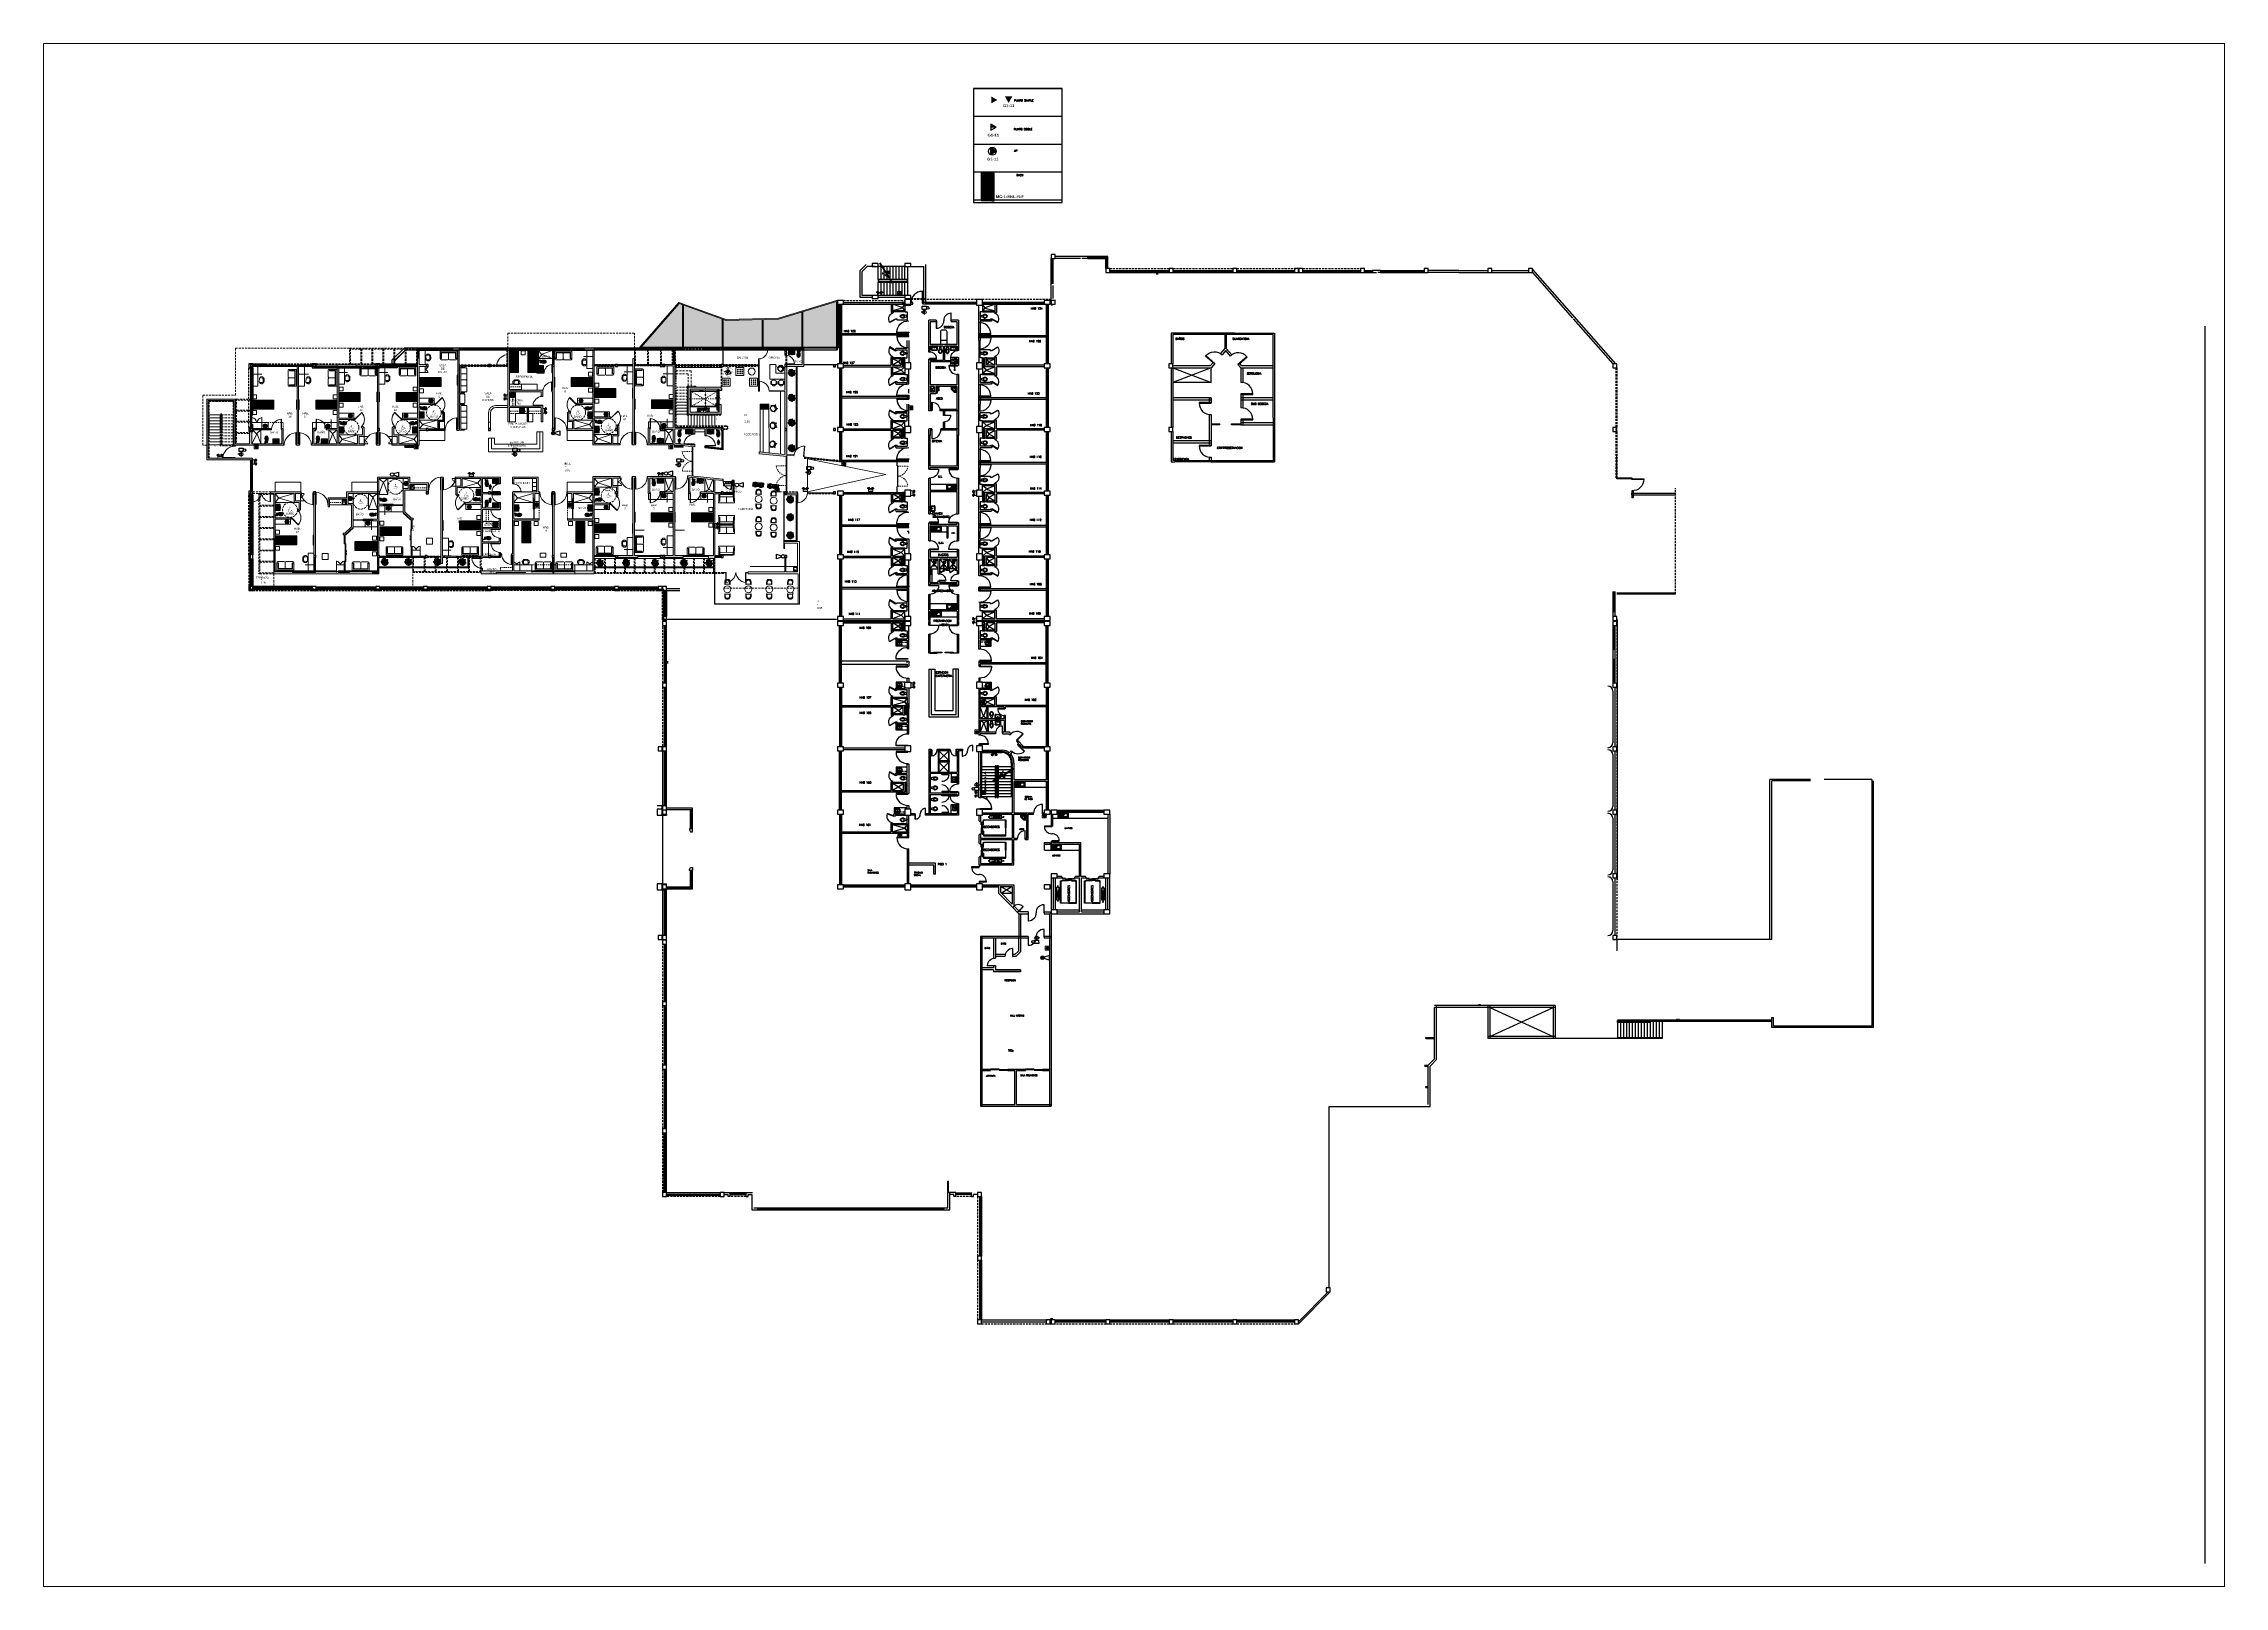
# Paper-space layout 'Presentación2' of a CAD drawing. Header units: metres. Extents: x 30 to 267, y 21 to 189.
# The model-space entities are those that its viewports show. They can reach past a viewport. Long polylines and large blocks are cut down to what shows.
import ezdxf

# ---------------------------------------------------------------- set-up
doc = ezdxf.new("R2010")
doc.units = ezdxf.units.M
for name, pattern in [('CONTINUA', [0]), ('DASHDOT', [1, 0.5, -0.25, 0, -0.25]), ('DASHED2', [0.375, 0.25, -0.125]), ('DASHEDX2', [1.5, 1, -0.5]), ('HIDDEN', [0.375, 0.25, -0.125]), ('HIDDEN2', [0.1875, 0.125, -0.0625])]:
    doc.linetypes.add(name, pattern=pattern)
doc.layers.get('0').update_dxf_attribs({"color": 250})
for name, color, linetype in [('13-STEEL', 250, 'Continuous'), ('21-CAR', 250, 'Continuous'), ('23-DOOR', 250, 'Continuous'), ('AY', 1, 'Continuous'), ('COL', 2, 'Continuous'), ('ETIQUETADO RACK (F)', 1, 'Continuous'), ('ETIQUETADO RACK (H)', 3, 'Continuous'), ('ETIQUETAS RACK (G)', 3, 'Continuous'), ('EXTINTORES', 1, 'Continuous'), ('GR', 6, 'Continuous'), ('I-LE', 1, 'Continuous'), ('MU', 1, 'Continuous'), ('NO', 250, 'Continuous'), ('P0 - Vegetación', 116, 'Continuous'), ('PA', 7, 'Continuous'), ('PU', 1, 'Continuous'), ('ROTULADO', 7, 'Continuous'), ('SA', 1, 'Continuous'), ('TA', 3, 'Continuous'), ('VE', 5, 'Continuous')]:
    doc.layers.add(name, color=color, linetype=linetype)
for name, color, linetype, lineweight in [('COHECO EJES', 250, 'DASHDOT', 13), ('I-EM', 1, 'Continuous', 0), ('L-lampara de emergencia', 1, 'Continuous', 0), ('Metal', 250, 'Continuous', 0), ('P0 - Antepecho', 250, 'Continuous', 15), ('P0 - Estructura', 250, 'Continuous', 25), ('P0 - Gradas', 250, 'Continuous', 13), ('P0 - Mobiliario', 250, 'Continuous', 9), ('P0 - Paredes', 250, 'Continuous', 20), ('P0 - Pasamanos', 250, 'Continuous', 13), ('P0 - Pergola', 250, 'Continuous', 18), ('P0 - Puertas', 250, 'Continuous', 13), ('P0 - Textos', 250, 'Continuous', 13), ('P0 - Ventanas', 250, 'Continuous', 15), ('P02 Vidrio', 250, 'Continuous', 0), ('RA Incendios', 1, 'Continuous', 5), ('RA Splinker', 1, 'CONTINUA', 20)]:
    doc.layers.add(name, color=color, linetype=linetype, lineweight=lineweight)
doc.layers.add('RACK', color=20, linetype='Continuous', true_color=0xff5901)
doc.layers.get('0').freeze()
doc.styles.add('ATT', font='romans.shx')
doc.styles.add('CENTURY GOTHIC', font='GOTHIC.TTF')
doc.styles.add('datos', font='ariblk.ttf', dxfattribs={"height": 300})
doc.styles.add('ROMANS', font='romans', dxfattribs={"height": 0.13})

# ---------------------------------------------------------------- blocks, each defined once
blk = doc.blocks.new('*U189')
for points in [[(-0.17, 0), (-0.2, 0), (-0.2, 0.15), (-0.17, 0.15)], [(-0.17, 1.28), (-0.17, 0.08), (-0.14, 0.08), (-0.14, 1.28)], [(1.06, 0), (1.03, 0), (1.03, 0.15), (1.06, 0.15)]]:
    blk.add_lwpolyline(points, close=True)
blk.add_arc((-0.22, 0.02), 1.25, 2.452, 87.548)
blk = doc.blocks.new('*U204')
at = {"true_color": 0xffffff, "transparency": 33554610}
h = blk.add_hatch(color=7, dxfattribs=at)
h.dxf.hatch_style = 1
edge = h.paths.add_edge_path()
edge.add_arc((-0.18, -0.35), 0.0746, 179.9999, 269.9999, ccw=False)
edge.add_line((-0.25, -0.35), (-0.25, -0.06))
edge.add_arc((-0.18, -0.06), 0.0746, 89.9999, 179.9999, ccw=False)
edge.add_line((-0.18, 0.01), (0.18, 0.01))
edge.add_arc((0.18, -0.06), 0.0746, -0.0001, 89.9999, ccw=False)
edge.add_line((0.25, -0.06), (0.25, -0.35))
edge.add_arc((0.18, -0.35), 0.0746, 269.9999, 359.9999, ccw=False)
edge.add_line((0.18, -0.43), (-0.18, -0.43))
for p, q in [((-0.14, -0.39), (-0.07, -0.38)), ((-0.14, -0.39), (-0.07, -0.4)), ((-0.02, -0.21), (0.02, -0.21)), ((-0.01, -0.39), (0.02, -0.27)), ((0, -0.19), (0, -0.23)), ((0.01, -0.4), (0.04, -0.28)), ((0.14, -0.39), (0.07, -0.38)), ((0.14, -0.39), (0.07, -0.4))]:
    blk.add_line(p, q)
for points in [[(-0.18, -0.43, -0.414214), (-0.25, -0.35), (-0.25, -0.06, -0.414214), (-0.18, 0.01), (0.18, 0.01, -0.414214), (0.25, -0.06), (0.25, -0.35, -0.414214), (0.18, -0.43), (-0.18, -0.43)], [(-0.13, -0.36), (-0.18, -0.36, -0.414214), (-0.23, -0.3), (-0.23, -0.06, -0.414214), (-0.18, -0.01), (0.18, -0.01, -0.414214), (0.23, -0.06), (0.23, -0.3, -0.414214), (0.18, -0.36), (-0.13, -0.36)]]:
    blk.add_lwpolyline(points, format="xyb")
blk.add_circle((0, -0.21), 0.00938)
for centre, radius, start, end in [((-0.14, -0.39), 0.00408, 90, 270), ((-0.07, -0.39), 0.0161, 204.3665, 155.6335), ((-0.07, -0.39), 0.0181, 201.299, 158.701), ((-0.07, -0.39), 0.00708, 266.516, 93.484), ((0, -0.39), 0.0258, 106.9735, 42.3151), ((0, -0.39), 0.0158, 135.4973, 13.7913), ((0, -0.39), 0.0138, 164.6443, 344.6443), ((0.03, -0.27), 0.0205, 296.9585, 212.3301), ((0.03, -0.27), 0.0178, 305.4684, 203.8202), ((0.07, -0.39), 0.0161, 24.3665, 335.6335), ((0.07, -0.39), 0.0181, 21.299, 338.701), ((0.07, -0.39), 0.00708, 86.516, 273.484), ((0.14, -0.39), 0.00408, 270, 90)]:
    blk.add_arc(centre, radius, start, end)
blk = doc.blocks.new('*U190')
for points in [[(-0.2, 0.15), (-0.17, 0.15), (-0.17, 0), (-0.2, 0)], [(0.83, -0.93), (0.83, 0.07), (0.8, 0.07), (0.8, -0.93)], [(0.83, 0.15), (0.86, 0.15), (0.86, 0), (0.83, 0)]]:
    blk.add_lwpolyline(points, close=True)
blk.add_arc((0.87, 0.12), 1.05, 182.452, 267.548)
blk = doc.blocks.new('*U180')
at = {"true_color": 0xffffff, "transparency": 33554648}
h = blk.add_hatch(color=7, dxfattribs=at)
h.dxf.hatch_style = 1
edge = h.paths.add_edge_path()
edge.add_arc((0, -0.24), 0.241, 0, 360)
for p, q in [((-0.14, -0.36), (-0.02, -0.36)), ((-0.06, -0.41), (-0.04, -0.41)), ((-0.03, -0.24), (0.03, -0.24)), ((0, -0.22), (0, -0.27)), ((0, -0.48), (0, -0.48)), ((0.02, -0.36), (0.14, -0.36)), ((0.04, -0.41), (0.06, -0.41))]:
    blk.add_line(p, q)
for radius in [0.241, 0.01]:
    blk.add_circle((0, -0.24), radius)
for centre, radius, start, end in [((0, -0.24), 0.222, 360, 180), ((-0.06, -0.22), 0.162, 188.1932, 240.2401), ((-0.06, -0.43), 0.0198, 90, 256.6163), ((0, -0.06), 0.388, 259.9649, 280.0351), ((-0.04, -0.39), 0.0119, 270, 341.9046), ((-0.56, -0.26), 0.552, 345.5523, 353.9775), ((0, -0.32), 0.0136, 355.6158, 184.3842), ((0.56, -0.26), 0.552, 186.0225, 194.4477), ((0.04, -0.39), 0.0119, 198.0954, 270), ((0.06, -0.43), 0.0198, 283.3837, 90), ((0.06, -0.22), 0.162, 299.7599, 351.8068)]:
    blk.add_arc(centre, radius, start, end)
blk = doc.blocks.new('C-F-A')
at = {"layer": 'P0 - Mobiliario'}
for p, q in [((0.51264, -0.80587), (0.51264, -0.80527)), ((0.51389, -0.80587), (0.51264, -0.80587)), ((0.51329, -0.80587), (0.51329, -0.80527)), ((0.51329, -0.80587), (0.51329, -0.80617)), ((0.51389, -0.80527), (0.51389, -0.80617))]:
    blk.add_line(p, q, dxfattribs=at)
at = {"layer": 'P0 - Mobiliario', "linetype": 'HIDDEN2'}
blk.add_lwpolyline([(0.51264, -0.80587), (0.51139, -0.80587), (0.51139, -0.80527)], dxfattribs=at)
at = {"layer": 'P0 - Mobiliario', "xscale": -0.00088, "yscale": 0.00088, "zscale": 0.00088, "rotation": 179.9998453658339}
blk.add_blockref('*U180', (0.51296, -0.80572), dxfattribs=at)
blk = doc.blocks.new('*U202')
at = {"true_color": 0xe7e8e9, "transparency": 33554687}
h = blk.add_hatch(color=254, dxfattribs=at)
h.dxf.hatch_style = 1
h.paths.add_polyline_path([(-0.06, 0.5), (-0.05, 0.5), (-0.05, 0.51), (-0.06, 0.51)])
h.paths.add_polyline_path([(-0.18, 0.51), (-0.03, 0.51), (-0.03, 0.52), (-0.18, 0.52)])
h.paths.add_polyline_path([(-0.16, 0.5), (-0.15, 0.5), (-0.15, 0.51), (-0.16, 0.51)])
h.paths.add_polyline_path([(-0.43, 0), (0.22, 0), (0.22, 0.5), (-0.43, 0.5)])
at = {"ltscale": 0.5}
for points in [[(0.22, 0.5), (-0.43, 0.5), (-0.43, 0), (0.22, 0)], [(-0.03, 0.52), (-0.18, 0.52), (-0.18, 0.51), (-0.03, 0.51)], [(-0.16, 0.51), (-0.15, 0.51), (-0.15, 0.5), (-0.16, 0.5)], [(-0.05, 0.51), (-0.06, 0.51), (-0.06, 0.5), (-0.05, 0.5)]]:
    blk.add_lwpolyline(points, close=True, dxfattribs=at)
blk = doc.blocks.new('INOD-01')
at = {"true_color": 0xffffff, "transparency": 33554687}
h = blk.add_hatch(color=7, dxfattribs=at)
h.dxf.hatch_style = 1
edge = h.paths.add_edge_path()
edge.add_line((0.00029, -0.00039), (0.00024, -0.00019))
edge.add_line((0.00024, -0.00019), (0.00026, -0.00019))
edge.add_arc((0.00026, -0.00019), 0.00000218, 268.4865, 360)
edge.add_line((0.00027, -0.00019), (0.00027, -0.00018))
edge.add_arc((0.00026, -0.00018), 0.00000218, 0, 91.5135)
edge.add_line((0.00026, -0.00018), (0.00023, -0.00018))
edge.add_arc((-0.00125, -0.00062), 0.00155, 16.6708, 17.5555)
edge.add_arc((-0.00125, -0.00062), 0.00155, 17.5555, 17.5582)
edge.add_arc((0.0002, -0.00016), 0.0000314, 17.5582, 90)
edge.add_line((0.0002, -0.00013), (0.0002, -0.00013))
edge.add_line((0.0002, -0.00013), (0.00008, -0.00013))
edge.add_arc((0.00008, -0.00016), 0.0000314, 90, 162.4418)
edge.add_arc((0.00153, -0.00062), 0.00155, 162.4418, 162.4445)
edge.add_arc((0.00153, -0.00062), 0.00155, 162.4445, 162.6572)
edge.add_line((0.00005, -0.00016), (0.00004, -0.00016))
edge.add_line((0.00004, -0.00016), (0.00004, -0.00016))
edge.add_line((0.00004, -0.00016), (0.00002, -0.00016))
edge.add_arc((-0.00003, -0.00018), 0.0000576, 21.1205, 29.7975)
edge.add_line((0.00002, -0.00015), (0.00002, -0.00014))
edge.add_line((0.00002, -0.00014), (0.00002, -0.00014))
edge.add_line((0.00002, -0.00014), (0.00002, -0.00002))
edge.add_line((0.00002, -0.00002), (0.00003, -0.00002))
edge.add_arc((0.00003, -0.00001), 0.0000024, 270, 357)
edge.add_line((0.00004, -0.00001), (0.00004, 0))
edge.add_line((0.00004, 0), (-0.00004, 0))
edge.add_line((-0.00004, 0), (-0.00004, -0.00001))
edge.add_arc((-0.00003, -0.00001), 0.0000024, 183, 270)
edge.add_line((-0.00003, -0.00002), (-0.00002, -0.00002))
edge.add_line((-0.00002, -0.00002), (-0.00002, -0.00014))
edge.add_line((-0.00002, -0.00014), (-0.00002, -0.00014))
edge.add_line((-0.00002, -0.00014), (-0.00002, -0.00015))
edge.add_arc((0.00003, -0.00018), 0.0000576, 150.2025, 209.7975)
edge.add_line((-0.00002, -0.00021), (-0.00002, -0.00023))
edge.add_line((-0.00002, -0.00023), (0.00002, -0.00023))
edge.add_line((0.00002, -0.00023), (0.00002, -0.00021))
edge.add_arc((-0.00003, -0.00018), 0.0000576, 330.2025, 338.8795)
edge.add_line((0.00002, -0.0002), (0.00004, -0.0002))
edge.add_line((0.00004, -0.0002), (-0.00001, -0.00039))
edge.add_arc((0.00088, -0.00059), 0.000918, 167.5166, 176.3215)
edge.add_arc((0.00038, -0.00051), 0.000416, 182.2621, 197.4133)
edge.add_arc((0.00037, -0.00051), 0.000407, 197.3099, 214.6377)
edge.add_arc((0.00014, -0.00067), 0.000128, 218.7559, 269.7595)
edge.add_arc((0.00014, -0.00067), 0.000128, 270.2405, 321.2441)
edge.add_arc((-0.0001, -0.00051), 0.000407, 325.3623, 342.6901)
edge.add_arc((-0.0001, -0.00051), 0.000416, 342.5867, 357.7379)
edge.add_arc((-0.0006, -0.00059), 0.000918, 3.6785, 12.4834)
for p, q in [((-0.00002, -0.00014), (-0.00002, -0.00002)), ((0.00002, -0.00014), (0.00002, -0.00002)), ((0.00012, -0.00047), (0.00016, -0.00047)), ((0.00018, -0.00021), (0.00018, -0.00021)), ((0.00021, -0.00019), (0.00021, -0.00018))]:
    blk.add_line(p, q)
for points in [[(0.00003, -0.00002, 0.39896), (0.00004, -0.00001), (0.00004, 0), (-0.00004, 0), (-0.00004, -0.00001, 0.39896), (-0.00003, -0.00002)], [(0.00006, -0.00016), (0.00004, -0.00016), (0.00004, -0.00021), (0.00006, -0.00021, 0.414214), (0.00006, -0.00021), (0.00006, -0.00016, 0.414214)]]:
    blk.add_lwpolyline(points, format="xyb", close=True)
for points in [[(0.00002, -0.00016, 0.037879), (0.00002, -0.00015), (0.00002, -0.00014), (-0.00002, -0.00014), (-0.00002, -0.00015, 0.266056), (-0.00002, -0.00021), (-0.00002, -0.00023), (0.00002, -0.00023), (0.00002, -0.00021, 0.037879), (0.00002, -0.0002)], [(0.00004, -0.0002), (-0.00001, -0.00039, 0.038438), (-0.00003, -0.00053, 0.066206), (-0.00001, -0.00064, 0.075751), (0.00004, -0.00075, 0.226293), (0.00014, -0.00079, 0.226293), (0.00024, -0.00075, 0.075751), (0.00029, -0.00064, 0.066206), (0.00031, -0.00053, 0.038438), (0.00029, -0.00039), (0.00024, -0.00019)], [(0.00014, -0.00037), (0.00007, -0.00037, 0.406181), (0.00007, -0.00038), (0.00007, -0.00039, -0.444017), (0.00006, -0.00039), (0.00004, -0.00039, 0.143847), (0.00003, -0.0004, 0.048238), (0.00002, -0.00042), (0.00001, -0.00043, 0.099328), (-0.00002, -0.00052, 0.066881), (-0.00001, -0.00061, 0.081513), (0.00003, -0.0007, 0.111286), (0.00009, -0.00077, 0.125201), (0.00014, -0.00078, 0.125201), (0.00019, -0.00077, 0.111286), (0.00025, -0.0007, 0.081513), (0.00029, -0.00061, 0.066881), (0.0003, -0.00052, 0.099328), (0.00027, -0.00043), (0.00026, -0.00042, 0.048238), (0.00024, -0.0004, 0.143847), (0.00024, -0.00039), (0.00022, -0.00039, -0.444017), (0.00021, -0.00039), (0.00021, -0.00038, 0.406181), (0.00021, -0.00037), (0.00014, -0.00037)], [(0.00003, -0.0007, 0.134246), (0.00008, -0.00075, 0.629544), (0.00009, -0.00074), (0.00009, -0.00067, 0.129257), (0.00009, -0.00066, -0.148984), (0.00005, -0.00052, -0.965717), (0.00023, -0.00052, -0.148984), (0.00019, -0.00066, 0.129257), (0.00019, -0.00067), (0.00019, -0.00074, 0.629544), (0.0002, -0.00075, 0.134246), (0.00025, -0.0007)], [(0.00023, -0.00018, 0.00386), (0.00023, -0.00015, 0.000012), (0.00023, -0.00015, 0.327052), (0.0002, -0.00013), (0.0002, -0.00013), (0.00008, -0.00013), (0.00008, -0.00013, 0.327052), (0.00005, -0.00015, 0.000012), (0.00005, -0.00015, 0.000928), (0.00005, -0.00016)], [(0.00006, -0.00017), (0.00009, -0.00017), (0.00009, -0.00016), (0.00011, -0.00016, -0.537901), (0.00017, -0.00016), (0.00018, -0.00016), (0.00018, -0.00016), (0.00018, -0.00021), (0.00018, -0.00021), (0.00017, -0.00021, -0.538048), (0.00011, -0.0002), (0.00009, -0.0002), (0.00009, -0.0002), (0.00006, -0.0002)], [(0.00009, -0.00072, 0.068748), (0.00013, -0.00073), (0.00015, -0.00073, 0.068748), (0.00019, -0.00072)], [(0.00014, -0.00053), (0.00013, -0.00053, -0.285993), (0.00012, -0.00053), (0.00012, -0.00051, -0.009657), (0.00012, -0.00048), (0.00012, -0.00047, -0.2787), (0.00012, -0.00046)], [(0.00014, -0.00053), (0.00015, -0.00053, 0.285993), (0.00016, -0.00053), (0.00016, -0.00051, 0.009657), (0.00016, -0.00048), (0.00016, -0.00047, 0.2787), (0.00016, -0.00046)], [(0.0002, -0.00019, 0.076348), (0.00021, -0.00019), (0.00026, -0.00019, 0.421972), (0.00027, -0.00019), (0.00027, -0.00018, 0.421972), (0.00026, -0.00018), (0.00021, -0.00018, 0.076348), (0.0002, -0.00017)]]:
    blk.add_lwpolyline(points, format="xyb")
for points in [[(0.00004, -0.00016), (0.00002, -0.00016), (0.00002, -0.0002), (0.00004, -0.0002)], [(0.00018, -0.0002), (0.0002, -0.0002), (0.0002, -0.00017), (0.00018, -0.00017)]]:
    blk.add_lwpolyline(points)
for points in [[(0.00007, -0.00037), (0.00009, -0.00037), (0.00009, -0.00036), (0.00007, -0.00036)], [(0.00021, -0.00037), (0.00019, -0.00037), (0.00019, -0.00036), (0.00021, -0.00036)]]:
    blk.add_lwpolyline(points, close=True)
for start, end in [(90, 126.0087), (53.9913, 90)]:
    blk.add_arc((0.00014, -0.00048), 0.0000278, start, end)
blk = doc.blocks.new('*U218')
for points in [[(-0.07, 0), (-0.1, 0), (-0.1, 0.15), (-0.07, 0.15)], [(-0.07, 0.98), (-0.07, 0.08), (-0.04, 0.08), (-0.04, 0.98)], [(0.86, 0), (0.83, 0), (0.83, 0.15), (0.86, 0.15)]]:
    blk.add_lwpolyline(points, close=True)
blk.add_arc((-0.11, 0.03), 0.941, 2.452, 87.548)
blk = doc.blocks.new('CAMA01')
at = {"true_color": 0xffffff, "transparency": 33554610}
h = blk.add_hatch(color=7, dxfattribs=at)
h.dxf.hatch_style = 1
h.paths.add_polyline_path([(0, -0.00217), (0, 0), (0.0009, 0), (0.0009, -0.00217)])
for p, q in [((0.0009, -0.00008), (0, -0.00008)), ((0, -0.00057), (0.00051, -0.00057)), ((0.0009, -0.0021), (0, -0.0021)), ((0.00012, -0.0002), (0.00078, -0.0002)), ((0.00012, -0.00057), (0.00012, -0.0002)), ((0.0009, -0.00096), (0.00051, -0.00057)), ((0.00051, -0.00057), (0.00051, -0.00096)), ((0.0009, -0.00096), (0.00051, -0.00096)), ((0.00078, -0.0002), (0.00078, -0.00084))]:
    blk.add_line(p, q)
blk.add_lwpolyline([(0, -0.00217), (0, 0), (0.0009, 0), (0.0009, -0.00217)], close=True)
blk = doc.blocks.new('MSA2')
for p, q in [((-0.85, -0.03), (-0.85, -0.72)), ((-0.85, -0.03), (0.85, -0.03)), ((-0.85, -0.72), (-0.73, -0.72)), ((-0.85, -0.75), (-0.7, -0.75)), ((-0.85, -0.75), (-0.85, -0.78)), ((-0.75, -0.88), (-0.1, -0.88)), ((-0.73, -0.15), (0.73, -0.15)), ((-0.73, -0.15), (-0.73, -0.72)), ((-0.7, -0.23), (-0.7, -0.75)), ((-0.65, -0.18), (-0.05, -0.18)), ((0, -0.23), (0, -0.78)), ((0.05, -0.18), (0.65, -0.18)), ((0.1, -0.88), (0.75, -0.88)), ((0.7, -0.23), (0.7, -0.75)), ((0.85, -0.75), (0.7, -0.75)), ((0.73, -0.15), (0.73, -0.72)), ((0.73, -0.72), (0.85, -0.72)), ((0.85, -0.03), (0.85, -0.72)), ((0.85, -0.75), (0.85, -0.78))]:
    blk.add_line(p, q)
for centre, radius, start, end in [((-0.75, -0.78), 0.1, 180, 270), ((-0.65, -0.23), 0.05, 90, 180), ((-0.1, -0.78), 0.1, 270.0001, 0.0001), ((-0.05, -0.23), 0.05, 0, 90), ((0.05, -0.23), 0.05, 90, 180), ((0.1, -0.78), 0.1, 179.9999, 269.9999), ((0.65, -0.23), 0.05, 0, 90), ((0.75, -0.78), 0.1, 270, 360)]:
    blk.add_arc(centre, radius, start, end)
blk = doc.blocks.new('*U219')
for points in [[(0.03, 0), (0, 0), (0, 0.15), (0.03, 0.15)], [(0.03, 0.88), (0.03, 0.08), (0.06, 0.08), (0.06, 0.88)], [(0.86, 0), (0.83, 0), (0.83, 0.15), (0.86, 0.15)]]:
    blk.add_lwpolyline(points, close=True)
blk.add_arc((-0.01, 0.04), 0.837, 2.452, 87.548)
blk = doc.blocks.new('*U220')
for points in [[(0.03, 0), (0, 0), (0, 0.15), (0.03, 0.15)], [(0.03, 0.88), (0.03, 0.08), (0.06, 0.08), (0.06, 0.88)], [(0.86, 0), (0.83, 0), (0.83, 0.15), (0.86, 0.15)]]:
    blk.add_lwpolyline(points, close=True)
blk.add_arc((-0.01, 0.04), 0.837, 2.452, 87.548)
blk = doc.blocks.new('*U221')
for points in [[(0.03, 0), (0, 0), (0, 0.15), (0.03, 0.15)], [(0.03, 0.88), (0.03, 0.08), (0.06, 0.08), (0.06, 0.88)], [(0.86, 0), (0.83, 0), (0.83, 0.15), (0.86, 0.15)]]:
    blk.add_lwpolyline(points, close=True)
blk.add_arc((-0.01, 0.04), 0.837, 2.452, 87.548)
blk = doc.blocks.new('*U222')
for points in [[(-0.1, 0), (-0.07, 0), (-0.07, 0.15), (-0.1, 0.15)], [(0.83, 0.98), (0.83, 0.08), (0.8, 0.08), (0.8, 0.98)], [(0.83, 0), (0.86, 0), (0.86, 0.15), (0.83, 0.15)]]:
    blk.add_lwpolyline(points, close=True)
blk.add_arc((0.87, 0.03), 0.941, 92.452, 177.548)
blk = doc.blocks.new('*U223')
for points in [[(-0.1, 0), (-0.07, 0), (-0.07, 0.15), (-0.1, 0.15)], [(0.83, 0.98), (0.83, 0.08), (0.8, 0.08), (0.8, 0.98)], [(0.83, 0), (0.86, 0), (0.86, 0.15), (0.83, 0.15)]]:
    blk.add_lwpolyline(points, close=True)
blk.add_arc((0.87, 0.03), 0.941, 92.452, 177.548)
blk = doc.blocks.new('*U224')
for points in [[(-0.2, 0.15), (-0.17, 0.15), (-0.17, 0), (-0.2, 0)], [(0.83, -0.93), (0.83, 0.07), (0.8, 0.07), (0.8, -0.93)], [(0.83, 0.15), (0.86, 0.15), (0.86, 0), (0.83, 0)]]:
    blk.add_lwpolyline(points, close=True)
blk.add_arc((0.87, 0.12), 1.05, 182.452, 267.548)
blk = doc.blocks.new('*U225')
for points in [[(-0.1, 0), (-0.07, 0), (-0.07, 0.15), (-0.1, 0.15)], [(0.83, 0.98), (0.83, 0.08), (0.8, 0.08), (0.8, 0.98)], [(0.83, 0), (0.86, 0), (0.86, 0.15), (0.83, 0.15)]]:
    blk.add_lwpolyline(points, close=True)
blk.add_arc((0.87, 0.03), 0.941, 92.452, 177.548)
blk = doc.blocks.new('otoman cht')
blk.add_lwpolyline([(0.751, 0.159), (0.831, 0.159), (0.831, 0.239), (0.751, 0.239)], close=True)
for centre, start, end in [((0.767, 0.226), 242.1073, 297.8927), ((0.765, 0.223), 332.1073, 27.8927), ((0.765, 0.217), 332.1073, 27.8927), ((0.774, 0.226), 242.1073, 297.8927), ((0.787, 0.226), 242.1073, 297.8927), ((0.785, 0.223), 332.1073, 27.8927), ((0.794, 0.226), 242.1073, 297.8927), ((0.785, 0.217), 332.1073, 27.8927), ((0.807, 0.226), 242.1073, 297.8927), ((0.805, 0.223), 332.1073, 27.8927), ((0.814, 0.226), 242.1073, 297.8927), ((0.805, 0.217), 332.1073, 27.8927), ((0.767, 0.191), 62.1073, 117.8927), ((0.767, 0.171), 62.1073, 117.8927), ((0.765, 0.201), 332.1073, 27.8927), ((0.774, 0.191), 62.1073, 117.8927), ((0.765, 0.194), 332.1073, 27.8927), ((0.765, 0.181), 332.1073, 27.8927), ((0.774, 0.171), 62.1073, 117.8927), ((0.765, 0.174), 332.1073, 27.8927), ((0.787, 0.191), 62.1073, 117.8927), ((0.787, 0.171), 62.1073, 117.8927), ((0.785, 0.201), 332.1073, 27.8927), ((0.794, 0.191), 62.1073, 117.8927), ((0.785, 0.194), 332.1073, 27.8927), ((0.785, 0.181), 332.1073, 27.8927), ((0.794, 0.171), 62.1073, 117.8927), ((0.785, 0.174), 332.1073, 27.8927), ((0.807, 0.191), 62.1073, 117.8927), ((0.807, 0.171), 62.1073, 117.8927), ((0.805, 0.201), 332.1073, 27.8927), ((0.814, 0.191), 62.1073, 117.8927), ((0.805, 0.194), 332.1073, 27.8927), ((0.805, 0.181), 332.1073, 27.8927), ((0.814, 0.171), 62.1073, 117.8927), ((0.805, 0.174), 332.1073, 27.8927)]:
    blk.add_arc(centre, 0.00704, start, end)
blk = doc.blocks.new('*U203')
at = {"true_color": 0xe7e8e9, "transparency": 33554687}
h = blk.add_hatch(color=254, dxfattribs=at)
h.dxf.hatch_style = 1
h.paths.add_polyline_path([(-0.06, 0.5), (-0.05, 0.5), (-0.05, 0.51), (-0.06, 0.51)])
h.paths.add_polyline_path([(-0.18, 0.51), (-0.03, 0.51), (-0.03, 0.52), (-0.18, 0.52)])
h.paths.add_polyline_path([(-0.16, 0.5), (-0.15, 0.5), (-0.15, 0.51), (-0.16, 0.51)])
h.paths.add_polyline_path([(-0.43, 0), (0.22, 0), (0.22, 0.5), (-0.43, 0.5)])
at = {"ltscale": 0.5}
for points in [[(0.22, 0.5), (-0.43, 0.5), (-0.43, 0), (0.22, 0)], [(-0.03, 0.52), (-0.18, 0.52), (-0.18, 0.51), (-0.03, 0.51)], [(-0.16, 0.51), (-0.15, 0.51), (-0.15, 0.5), (-0.16, 0.5)], [(-0.05, 0.51), (-0.06, 0.51), (-0.06, 0.5), (-0.05, 0.5)]]:
    blk.add_lwpolyline(points, close=True, dxfattribs=at)
blk = doc.blocks.new('*U183')
at = {"layer": 'Metal', "color": 252}
for p, q in [((-12.1, 3.07, 0), (-12.1, 4.07, 0)), ((-12.1, 3.07, 0), (-12.1, 2.07, 0)), ((-12.04, 3.07, 0), (-12.04, 4.07, 0)), ((-12.04, 3.07, 0), (-12.04, 2.07, 0))]:
    blk.add_line(p, q, dxfattribs=at)
at = {"layer": 'Metal', "color": 252, "linetype": 'HIDDEN2'}
for p, q in [((-12.04, 4.07, 0), (-11.04, 4.07, 0)), ((-12.04, 2.07, 0), (-11.04, 2.07, 0))]:
    blk.add_line(p, q, dxfattribs=at)
at = {"layer": 'Metal', "extrusion": (7.7063e-09, 5.82697e-10, 1), "elevation": 0}
for points in [[(-12.04, 4.11), (-12.1, 4.11), (-12.1, 4.07), (-12.08, 4.07), (-12.08, 4.09), (-12.07, 4.09), (-12.07, 4.07), (-12.04, 4.07)], [(-12.05, 4.11), (-12.1, 4.11), (-12.1, 4.07), (-12.08, 4.07), (-12.08, 4.09), (-12.07, 4.09), (-12.07, 4.07), (-12.05, 4.07)], [(-12.04, 3.07), (-12.1, 3.07), (-12.1, 3.07), (-12.08, 3.07), (-12.08, 3.07), (-12.07, 3.07), (-12.07, 3.07), (-12.04, 3.07)], [(-12.04, 2.03), (-12.1, 2.03), (-12.1, 2.07), (-12.08, 2.07), (-12.08, 2.05), (-12.07, 2.05), (-12.07, 2.07), (-12.04, 2.07)], [(-12.05, 2.03), (-12.1, 2.03), (-12.1, 2.07), (-12.08, 2.07), (-12.08, 2.05), (-12.07, 2.05), (-12.07, 2.07), (-12.05, 2.07)]]:
    blk.add_lwpolyline(points, close=True, dxfattribs=at)
for points in [[(-12.08, 4.07), (-12.08, 4.05, -1), (-12.08, 4.05, 0.374293), (-12.1, 4.07, -1.02087), (-12.1, 4.07), (-12.08, 4.07)], [(-12.08, 3.07), (-12.08, 3.09, 1), (-12.08, 3.09, -0.374293), (-12.1, 3.07, 1.02087), (-12.1, 3.07), (-12.08, 3.07)], [(-12.08, 3.07), (-12.08, 3.05, -1), (-12.08, 3.05, 0.374293), (-12.1, 3.07, -1.02087), (-12.1, 3.07), (-12.08, 3.07)], [(-12.07, 4.07), (-12.07, 4.05, 1), (-12.07, 4.05, -0.374293), (-12.05, 4.07, 1.02087), (-12.05, 4.07), (-12.07, 4.07)], [(-12.07, 3.07), (-12.07, 3.09, -1), (-12.07, 3.09, 0.374293), (-12.05, 3.07, -1.02087), (-12.05, 3.07), (-12.07, 3.07)], [(-12.07, 3.07), (-12.07, 3.05, 1), (-12.07, 3.05, -0.374293), (-12.05, 3.07, 1.02087), (-12.05, 3.07), (-12.07, 3.07)], [(-12.08, 2.07), (-12.08, 2.09, 1), (-12.08, 2.09, -0.374293), (-12.1, 2.07, 1.02087), (-12.1, 2.07), (-12.08, 2.07)], [(-12.07, 2.07), (-12.07, 2.09, -1), (-12.07, 2.09, 0.374293), (-12.05, 2.07, -1.02087), (-12.05, 2.07), (-12.07, 2.07)]]:
    blk.add_lwpolyline(points, format="xyb", close=True, dxfattribs=at)
blk.add_lwpolyline([(-12.08, 3.07), (-12.08, 3.07), (-12.07, 3.07), (-12.07, 3.07)], dxfattribs=at)
blk.add_lwpolyline([(-12.08, 3.07), (-12.08, 3.07), (-12.07, 3.07), (-12.07, 3.07)], dxfattribs=at)
at = {"layer": 'Metal', "color": 252, "linetype": 'HIDDEN2'}
for centre, start, end in [((-12.15, 4.17, 0), 275.2694, 354.7305), ((-12.15, 1.97, 0), 5.2695, 84.7306)]:
    blk.add_arc(centre, 1.11, start, end, dxfattribs=at)
at = {"layer": 'P02 Vidrio', "extrusion": (7.7063e-09, 5.82697e-10, 1), "elevation": 0}
for points in [[(-12.08, 4.09), (-12.08, 3.07), (-12.07, 3.07), (-12.07, 4.09)], [(-12.08, 2.05), (-12.08, 3.07), (-12.07, 3.07), (-12.07, 2.05)]]:
    blk.add_lwpolyline(points, close=True, dxfattribs=at)
blk = doc.blocks.new('RB18')
at = {"const_width": 0.01}
for points in [[(-0.154, 0.429), (-0.171, 0.456), (-0.192, 0.478), (-0.247, 0.467), (-0.263, 0.429), (-0.306, 0.407), (-0.355, 0.386), (-0.388, 0.342), (-0.409, 0.293), (-0.447, 0.255), (-0.48, 0.217), (-0.453, 0.179), (-0.464, 0.141), (-0.464, 0.108), (-0.393, 0.081), (-0.366, 0.065), (-0.301, 0.059), (-0.263, 0.092), (-0.241, 0.136), (-0.154, 0.141), (-0.116, 0.163), (-0.116, 0.223), (-0.149, 0.25), (-0.181, 0.299), (-0.149, 0.348), (-0.149, 0.375), (-0.122, 0.402), (-0.133, 0.413), (-0.16, 0.435)], [(0.236, 0.418), (0.226, 0.473), (0.182, 0.511), (0.144, 0.527), (0.068, 0.527), (0.079, 0.494), (0.046, 0.483), (-0.04, 0.494), (-0.084, 0.462), (-0.029, 0.429), (0.003, 0.396), (0.03, 0.391), (0.063, 0.407), (0.095, 0.424), (0.122, 0.44), (0.155, 0.429), (0.182, 0.418), (0.209, 0.402), (0.231, 0.424), (0.236, 0.424)], [(0.264, 0.375), (0.323, 0.391), (0.361, 0.396), (0.399, 0.348), (0.372, 0.315), (0.399, 0.282), (0.47, 0.293), (0.524, 0.255), (0.459, 0.206), (0.464, 0.163), (0.486, 0.13), (0.443, 0.108), (0.464, 0.054), (0.437, 0.016), (0.383, 0.005), (0.323, 0.043), (0.274, -0.006), (0.264, -0.049), (0.215, -0.028), (0.226, 0.021), (0.226, 0.065), (0.188, 0.092), (0.193, 0.136), (0.128, 0.136), (0.101, 0.146), (0.106, 0.195), (0.09, 0.233), (0.063, 0.255), (-0.008, 0.239), (-0.057, 0.233), (-0.084, 0.244), (-0.073, 0.288), (-0.133, 0.315), (-0.078, 0.364), (0.03, 0.358), (0.112, 0.364), (0.133, 0.407), (0.171, 0.407), (0.22, 0.375), (0.258, 0.375)], [(-0.464, 0.059), (-0.474, 0), (-0.464, -0.06), (-0.458, -0.093), (-0.485, -0.136), (-0.458, -0.202), (-0.409, -0.18), (-0.371, -0.223), (-0.404, -0.272), (-0.458, -0.245), (-0.415, -0.299), (-0.366, -0.31), (-0.312, -0.316), (-0.285, -0.359), (-0.181, -0.359), (-0.192, -0.321), (-0.225, -0.267), (-0.263, -0.24), (-0.219, -0.185), (-0.301, -0.153), (-0.285, -0.109), (-0.29, -0.071), (-0.301, -0.06), (-0.322, -0.033), (-0.393, -0.044), (-0.393, -0.028), (-0.36, 0.005), (-0.333, 0.016), (-0.371, 0.038), (-0.436, 0.043), (-0.464, 0.049), (-0.464, 0.059)], [(-0.29, -0.006), (-0.29, 0.043), (-0.236, 0.07), (-0.203, 0.032), (-0.209, -0.011), (-0.143, -0.038), (-0.165, -0.087), (-0.111, -0.131), (-0.084, -0.164), (-0.127, -0.218), (-0.154, -0.234), (-0.192, -0.223), (-0.203, -0.191), (-0.214, -0.164), (-0.252, -0.147), (-0.252, -0.115), (-0.279, -0.098), (-0.279, -0.077), (-0.274, -0.033), (-0.279, -0.017), (-0.29, 0)], [(0.03, -0.169), (-0.002, -0.131), (0.046, -0.093), (0.074, -0.055), (0.074, -0.028), (0.101, 0.005), (0.166, -0.011), (0.171, -0.06), (0.204, -0.104), (0.171, -0.153), (0.122, -0.174), (0.117, -0.212), (0.068, -0.202), (0.03, -0.191), (0.025, -0.174)], [(-0.154, -0.365), (-0.149, -0.408), (-0.133, -0.435), (-0.051, -0.441), (-0.051, -0.43), (0.03, -0.435), (0.063, -0.463), (0.122, -0.457), (0.155, -0.43), (0.177, -0.397), (0.231, -0.37), (0.296, -0.327), (0.301, -0.305), (0.274, -0.272), (0.247, -0.229), (0.236, -0.191), (0.16, -0.261), (0.09, -0.289), (0.068, -0.267), (0.052, -0.24), (-0.019, -0.272), (-0.019, -0.31), (-0.067, -0.332), (-0.105, -0.338), (-0.133, -0.37), (-0.154, -0.365)], [(0.285, -0.202), (0.323, -0.147), (0.301, -0.12), (0.301, -0.082), (0.339, -0.038), (0.372, -0.033), (0.421, -0.033), (0.475, -0.006), (0.546, -0.028), (0.513, -0.115), (0.502, -0.185), (0.502, -0.24), (0.453, -0.278), (0.388, -0.305), (0.356, -0.327), (0.329, -0.283), (0.307, -0.251), (0.307, -0.234), (0.285, -0.207)]]:
    blk.add_lwpolyline(points, dxfattribs=at)
for points in [[(-0.014, 0.377), (-0.04, 0.413), (-0.054, 0.446)], [(-0.024, 0.115), (-0.06, 0.168), (-0.073, 0.237)], [(0.009, 0.032), (-0.02, 0.108), (-0.024, 0.181), (-0.024, 0.234)], [(-0.011, 0.363), (-0.011, 0.406)], [(0.009, 0.039), (0.052, 0.115), (0.026, 0.188), (0.046, 0.254)], [(0.039, 0.158), (0.079, 0.231)], [(0.056, 0.357), (0.062, 0.406)], [(0.095, 0.363), (0.095, 0.403), (0.105, 0.426)], [(-0.265, 0.055), (-0.288, 0.062)], [(-0.176, 0.102), (-0.219, 0.088), (-0.262, 0.088)], [(0.009, 0.032), (-0.08, 0.052), (-0.153, 0.072), (-0.176, 0.102), (-0.242, 0.121)], [(-0.136, 0.062), (-0.199, 0.049), (-0.209, 0.042)], [(-0.057, 0.049), (-0.11, 0.032), (-0.189, -0.014)], [(-0.176, 0.095), (-0.173, 0.118), (-0.183, 0.135)], [(0.009, 0.039), (-0.054, 0.078), (-0.159, 0.138)], [(-0.027, 0.039), (-0.106, -0.004), (-0.159, -0.074)], [(-0.001, 0.022), (-0.093, -0.064), (-0.133, -0.12)], [(-0.067, 0.088), (-0.093, 0.138), (-0.12, 0.165)], [(-0.09, 0.135), (-0.093, 0.194), (-0.116, 0.208)], [(0.019, 0.038), (-0.035, -0.038), (-0.051, -0.109), (-0.051, -0.174), (-0.057, -0.24), (-0.067, -0.332)], [(0.046, -0.082), (0.003, 0.005)], [(0.074, -0.022), (0.041, 0.005), (0.014, 0.043), (0.09, 0.054), (0.193, 0.065), (0.22, 0.065)], [(0.023, 0.045), (0.069, 0.115), (0.118, 0.135)], [(0.052, 0.118), (0.072, 0.165), (0.099, 0.198)], [(0.052, 0.006), (0.082, 0.015), (0.112, 0.002)], [(0.102, 0.055), (0.185, 0.138)], [(0.171, 0.059), (0.224, 0.019)], [(-0.292, -0.008), (-0.318, -0.011), (-0.365, -0.004)], [(-0.341, -0.008), (-0.361, -0.034)], [(-0.222, -0.157), (-0.242, -0.177)], [(-0.051, -0.126), (-0.008, -0.207), (0.019, -0.261)], [(-0.044, -0.077), (0.025, -0.202), (0.063, -0.267)], [(0.019, -0.034), (0.006, -0.077), (0.016, -0.11)], [(0.133, -0.272), (0.112, -0.207)], [(0.198, -0.223), (0.139, -0.164)], [(0.312, -0.104), (0.182, -0.077)], [(0.193, -0.131), (0.242, -0.147), (0.301, -0.185)], [(0.236, -0.087), (0.258, -0.125), (0.323, -0.153)], [(0.267, -0.097), (0.3, -0.054), (0.33, -0.047)], [(-0.189, -0.223), (-0.219, -0.276)]]:
    blk.add_lwpolyline(points)
blk = doc.blocks.new('72043225')
at = {"xscale": 10, "zscale": 10}
blk.add_blockref('RB18', (-0.22, -0.02), dxfattribs=at)
blk = doc.blocks.new('AP79')
for points in [[(0, 0.46), (0.01, 0.49), (0.02, 0.49), (0.04, 0.48), (0.04, 0.47), (0.04, 0.46), (0.05, 0.46), (0.07, 0.47), (0.09, 0.48), (0.09, 0.47), (0.1, 0.47), (0.11, 0.48), (0.12, 0.46), (0.12, 0.45), (0.13, 0.45), (0.15, 0.46), (0.16, 0.47), (0.16, 0.45), (0.16, 0.43), (0.18, 0.44), (0.18, 0.42), (0.19, 0.41), (0.2, 0.43), (0.2, 0.45), (0.22, 0.45), (0.22, 0.45), (0.23, 0.43), (0.22, 0.42), (0.23, 0.42), (0.25, 0.43), (0.26, 0.42), (0.25, 0.4), (0.25, 0.39), (0.25, 0.37), (0.26, 0.38), (0.27, 0.39), (0.28, 0.38), (0.3, 0.39), (0.31, 0.4), (0.31, 0.39), (0.32, 0.39), (0.31, 0.37), (0.31, 0.36), (0.32, 0.34), (0.33, 0.36), (0.33, 0.35), (0.35, 0.35), (0.37, 0.36), (0.37, 0.34), (0.36, 0.33), (0.34, 0.32), (0.34, 0.3), (0.35, 0.28), (0.36, 0.3), (0.37, 0.28), (0.37, 0.31), (0.39, 0.31), (0.39, 0.32), (0.39, 0.3), (0.4, 0.29), (0.39, 0.28), (0.39, 0.27), (0.4, 0.27), (0.4, 0.26), (0.4, 0.24), (0.39, 0.24), (0.38, 0.23), (0.39, 0.22), (0.4, 0.23), (0.41, 0.24), (0.43, 0.22), (0.45, 0.21), (0.44, 0.2), (0.41, 0.2), (0.4, 0.18), (0.39, 0.17), (0.36, 0.18), (0.38, 0.15), (0.4, 0.15), (0.42, 0.17), (0.45, 0.16), (0.46, 0.17), (0.47, 0.15), (0.47, 0.14), (0.45, 0.14), (0.43, 0.14), (0.4, 0.12), (0.43, 0.1), (0.45, 0.11), (0.48, 0.1), (0.49, 0.1), (0.5, 0.08), (0.48, 0.07), (0.46, 0.06), (0.45, 0.04), (0.43, 0.03), (0.45, 0.02), (0.48, 0.02), (0.5, 0.01), (0.49, -0.01), (0.47, 0), (0.45, -0.01), (0.47, -0.03), (0.49, -0.04), (0.5, -0.04), (0.51, -0.05), (0.49, -0.06), (0.48, -0.07), (0.47, -0.09), (0.45, -0.07), (0.44, -0.09), (0.43, -0.1), (0.47, -0.11), (0.46, -0.11), (0.48, -0.1), (0.49, -0.12), (0.49, -0.14), (0.47, -0.14), (0.45, -0.14), (0.44, -0.15), (0.43, -0.14), (0.42, -0.15), (0.42, -0.17), (0.45, -0.18), (0.45, -0.2), (0.47, -0.19), (0.46, -0.21), (0.46, -0.22), (0.44, -0.22), (0.42, -0.22), (0.4, -0.21), (0.39, -0.22), (0.39, -0.23), (0.37, -0.22), (0.36, -0.2), (0.33, -0.19), (0.31, -0.19), (0.29, -0.18), (0.29, -0.2), (0.32, -0.21), (0.31, -0.22), (0.32, -0.24), (0.34, -0.23), (0.36, -0.26), (0.38, -0.28), (0.4, -0.26), (0.41, -0.29), (0.39, -0.3), (0.37, -0.31), (0.38, -0.32), (0.36, -0.33), (0.35, -0.32), (0.34, -0.34), (0.32, -0.33), (0.3, -0.3), (0.27, -0.3), (0.27, -0.32), (0.29, -0.33), (0.32, -0.35), (0.31, -0.36), (0.32, -0.38), (0.31, -0.39), (0.29, -0.38), (0.29, -0.39), (0.29, -0.4), (0.28, -0.4), (0.27, -0.4), (0.26, -0.41), (0.25, -0.39), (0.24, -0.42), (0.26, -0.43), (0.24, -0.44), (0.23, -0.43), (0.21, -0.43), (0.2, -0.45), (0.21, -0.45), (0.21, -0.46), (0.19, -0.47), (0.18, -0.46), (0.16, -0.44), (0.15, -0.45), (0.14, -0.44), (0.13, -0.44), (0.13, -0.46), (0.15, -0.47), (0.14, -0.48), (0.12, -0.48), (0.11, -0.46), (0.09, -0.47), (0.08, -0.45), (0.06, -0.44), (0.07, -0.43), (0.06, -0.46), (0.03, -0.46), (0.02, -0.47), (0.04, -0.47), (0.05, -0.48), (0.04, -0.49), (0, -0.51), (-0.02, -0.49), (-0.02, -0.46), (-0.02, -0.45), (-0.03, -0.44), (-0.03, -0.42), (-0.03, -0.4), (-0.05, -0.39), (-0.05, -0.41), (-0.05, -0.43), (-0.07, -0.45), (-0.06, -0.46), (-0.05, -0.47), (-0.07, -0.51), (-0.09, -0.49), (-0.1, -0.48), (-0.11, -0.49), (-0.13, -0.48), (-0.15, -0.49), (-0.17, -0.49), (-0.18, -0.46), (-0.17, -0.44), (-0.17, -0.43), (-0.17, -0.4), (-0.16, -0.39), (-0.17, -0.38), (-0.18, -0.4), (-0.19, -0.39), (-0.2, -0.41), (-0.2, -0.43), (-0.22, -0.43), (-0.25, -0.41), (-0.26, -0.43), (-0.27, -0.41), (-0.28, -0.4), (-0.3, -0.39), (-0.29, -0.38), (-0.29, -0.36), (-0.3, -0.34), (-0.29, -0.34), (-0.3, -0.33), (-0.32, -0.35), (-0.32, -0.37), (-0.35, -0.36), (-0.35, -0.34), (-0.36, -0.33), (-0.36, -0.31), (-0.35, -0.3), (-0.36, -0.29), (-0.38, -0.3), (-0.38, -0.3), (-0.39, -0.29), (-0.38, -0.27), (-0.39, -0.25), (-0.4, -0.26), (-0.41, -0.24), (-0.4, -0.24), (-0.4, -0.22), (-0.43, -0.22), (-0.43, -0.21), (-0.43, -0.19), (-0.44, -0.19), (-0.46, -0.18), (-0.46, -0.17), (-0.46, -0.14), (-0.47, -0.14), (-0.46, -0.13), (-0.45, -0.11), (-0.47, -0.11), (-0.48, -0.1), (-0.46, -0.09), (-0.44, -0.06), (-0.43, -0.06), (-0.4, -0.04), (-0.39, -0.06), (-0.39, -0.03), (-0.4, -0.01), (-0.42, -0.04), (-0.43, -0.03), (-0.45, -0.03), (-0.46, -0.04), (-0.48, -0.04), (-0.48, -0.03), (-0.51, -0.02), (-0.49, -0.01), (-0.48, 0.02), (-0.51, 0.03), (-0.51, 0.05), (-0.48, 0.06), (-0.47, 0.06), (-0.46, 0.07), (-0.44, 0.08), (-0.43, 0.09), (-0.44, 0.1), (-0.46, 0.13), (-0.48, 0.13), (-0.49, 0.14), (-0.48, 0.16), (-0.46, 0.16), (-0.44, 0.17), (-0.44, 0.18), (-0.45, 0.2), (-0.44, 0.22), (-0.46, 0.24), (-0.44, 0.25), (-0.41, 0.25), (-0.39, 0.25), (-0.39, 0.27), (-0.41, 0.29), (-0.4, 0.31), (-0.37, 0.32), (-0.36, 0.34), (-0.36, 0.36), (-0.32, 0.36), (-0.32, 0.35), (-0.3, 0.36), (-0.3, 0.37), (-0.3, 0.38), (-0.29, 0.39), (-0.29, 0.39), (-0.27, 0.38), (-0.25, 0.39), (-0.25, 0.4), (-0.25, 0.42), (-0.24, 0.42), (-0.22, 0.41), (-0.19, 0.41), (-0.19, 0.42), (-0.18, 0.43), (-0.18, 0.44), (-0.18, 0.45), (-0.15, 0.46), (-0.12, 0.45), (-0.11, 0.47), (-0.12, 0.48), (-0.1, 0.48), (-0.1, 0.47), (-0.09, 0.44), (-0.1, 0.41), (-0.09, 0.41), (-0.08, 0.41), (-0.07, 0.44), (-0.06, 0.44), (-0.05, 0.42), (-0.01, 0.37), (0, 0.36), (0.01, 0.41), (0, 0.43), (-0.02, 0.45), (-0.01, 0.47)], [(-0.38, 0.18), (-0.36, 0.16), (-0.34, 0.16), (-0.33, 0.14), (-0.35, 0.14), (-0.31, 0.12), (-0.29, 0.12), (-0.31, 0.11), (-0.34, 0.11), (-0.37, 0.13), (-0.41, 0.14), (-0.39, 0.15)], [(-0.27, -0.01), (-0.25, 0.01), (-0.23, 0.02), (-0.22, 0.03), (-0.2, 0.04), (-0.17, 0.04), (-0.16, 0.05), (-0.14, 0.06), (-0.12, 0.06), (-0.09, 0.06), (-0.08, 0.06), (-0.05, 0.06), (-0.06, 0.07), (-0.08, 0.08), (-0.1, 0.08), (-0.12, 0.1), (-0.15, 0.1), (-0.17, 0.09), (-0.18, 0.11), (-0.17, 0.12), (-0.15, 0.11), (-0.13, 0.13), (-0.11, 0.12), (-0.1, 0.11), (-0.08, 0.09), (-0.07, 0.09), (-0.05, 0.09), (-0.03, 0.09), (-0.03, 0.11), (-0.03, 0.12), (0, 0.13), (0.01, 0.15), (0.03, 0.16), (0.03, 0.19), (0.04, 0.21), (0.04, 0.23), (0.04, 0.23), (0.05, 0.24), (0.07, 0.25), (0.07, 0.27), (0.07, 0.28), (0.09, 0.29), (0.09, 0.3), (0.11, 0.31), (0.11, 0.3), (0.11, 0.28), (0.09, 0.27), (0.09, 0.26), (0.1, 0.26), (0.11, 0.25), (0.11, 0.22), (0.09, 0.21), (0.08, 0.2), (0.07, 0.2), (0.07, 0.18), (0.07, 0.17), (0.07, 0.15), (0.08, 0.14), (0.08, 0.12), (0.1, 0.12), (0.09, 0.09), (0.11, 0.09), (0.13, 0.09), (0.14, 0.09), (0.16, 0.08), (0.19, 0.07), (0.2, 0.05), (0.22, 0.04), (0.25, 0.05), (0.27, 0.02), (0.27, -0.02), (0.24, -0.02), (0.21, -0.02), (0.17, 0.01), (0.13, 0), (0.15, -0.02), (0.11, -0.02), (0.09, 0), (0.09, -0.02), (0.09, -0.03), (0.07, -0.04), (0.05, -0.03), (0.04, -0.05), (0.06, -0.06), (0.06, -0.08), (0.05, -0.1), (0.05, -0.12), (0.06, -0.14), (0.05, -0.17), (0.03, -0.17), (0.01, -0.15), (0, -0.13), (0.02, -0.12), (0.02, -0.1), (0.01, -0.08), (0.03, -0.08), (0.02, -0.07), (-0.01, -0.06), (0, -0.04), (0.01, -0.03), (0, -0.03), (-0.02, -0.03), (-0.03, -0.02), (-0.05, -0.01), (-0.07, -0.02), (-0.09, -0.04), (-0.12, -0.03), (-0.13, -0.01), (-0.12, 0), (-0.09, 0), (-0.08, -0.01), (-0.06, 0), (-0.05, 0.01), (-0.03, 0), (-0.02, 0.01), (-0.02, 0.02), (-0.03, 0.03), (-0.05, 0.04), (-0.06, 0.03), (-0.07, 0.04), (-0.1, 0.04), (-0.13, 0.04), (-0.14, 0.03), (-0.17, 0.03), (-0.18, 0.02), (-0.18, 0.01), (-0.2, 0), (-0.22, 0), (-0.25, -0.01), (-0.26, -0.02)], [(-0.17, 0.33), (-0.15, 0.33), (-0.13, 0.32), (-0.13, 0.3), (-0.11, 0.29), (-0.09, 0.27), (-0.07, 0.26), (-0.07, 0.23), (-0.09, 0.22), (-0.11, 0.23), (-0.13, 0.23), (-0.13, 0.24), (-0.12, 0.25), (-0.13, 0.26), (-0.15, 0.28), (-0.17, 0.28), (-0.19, 0.3), (-0.2, 0.31)], [(0.02, 0.07), (0.03, 0.09), (0.04, 0.09), (0.04, 0.08), (0.05, 0.06), (0.07, 0.06), (0.07, 0.07), (0.08, 0.07), (0.11, 0.06), (0.13, 0.05), (0.12, 0.03), (0.11, 0.02), (0.1, 0.03), (0.08, 0.02), (0.07, 0.01), (0.06, 0.02), (0.04, 0.02), (0.03, 0), (0.03, -0.01), (0.01, -0.01), (0, 0.02), (0.01, 0.03), (-0.01, 0.04), (-0.02, 0.07)], [(0.17, 0.33), (0.19, 0.34), (0.21, 0.34), (0.21, 0.35), (0.2, 0.37), (0.21, 0.37), (0.22, 0.36), (0.24, 0.33), (0.24, 0.31), (0.23, 0.31), (0.21, 0.3), (0.19, 0.3), (0.16, 0.29), (0.17, 0.3), (0.19, 0.31)], [(-0.37, -0.1), (-0.39, -0.09), (-0.39, -0.1), (-0.41, -0.11), (-0.41, -0.13), (-0.39, -0.13), (-0.37, -0.16), (-0.37, -0.13), (-0.35, -0.13), (-0.33, -0.13), (-0.33, -0.12), (-0.35, -0.1)], [(-0.22, -0.06), (-0.24, -0.07), (-0.25, -0.08), (-0.27, -0.08), (-0.26, -0.12), (-0.27, -0.13), (-0.28, -0.15), (-0.26, -0.15), (-0.24, -0.14), (-0.24, -0.12), (-0.22, -0.14), (-0.23, -0.17), (-0.23, -0.19), (-0.23, -0.22), (-0.25, -0.24), (-0.23, -0.24), (-0.22, -0.23), (-0.21, -0.2), (-0.18, -0.2), (-0.16, -0.21), (-0.17, -0.23), (-0.15, -0.23), (-0.15, -0.25), (-0.14, -0.27), (-0.15, -0.29), (-0.17, -0.3), (-0.18, -0.32), (-0.16, -0.32), (-0.15, -0.31), (-0.12, -0.31), (-0.1, -0.29), (-0.11, -0.27), (-0.1, -0.26), (-0.09, -0.28), (-0.09, -0.29), (-0.07, -0.3), (-0.06, -0.32), (-0.04, -0.31), (-0.02, -0.3), (-0.01, -0.31), (0, -0.34), (0, -0.36), (0.01, -0.36), (0.02, -0.34), (0.02, -0.32), (0.03, -0.31), (0.04, -0.29), (0.04, -0.28), (0.03, -0.28), (0.01, -0.29), (0.01, -0.28), (0, -0.26), (0.02, -0.25), (0.02, -0.23), (0, -0.21), (-0.01, -0.22), (-0.02, -0.24), (-0.02, -0.25), (-0.03, -0.27), (-0.04, -0.26), (-0.05, -0.24), (-0.07, -0.24), (-0.08, -0.22), (-0.08, -0.2), (-0.07, -0.18), (-0.06, -0.16), (-0.06, -0.15), (-0.08, -0.17), (-0.09, -0.17), (-0.1, -0.18), (-0.11, -0.2), (-0.13, -0.2), (-0.14, -0.19), (-0.13, -0.17), (-0.14, -0.16), (-0.15, -0.17), (-0.17, -0.17), (-0.19, -0.15), (-0.18, -0.14), (-0.16, -0.13), (-0.15, -0.12), (-0.13, -0.1), (-0.12, -0.09), (-0.13, -0.07), (-0.13, -0.06), (-0.15, -0.06), (-0.17, -0.07), (-0.18, -0.07), (-0.2, -0.08), (-0.2, -0.11), (-0.21, -0.12), (-0.22, -0.09), (-0.22, -0.08)], [(0.12, -0.05), (0.14, -0.04), (0.16, -0.06), (0.15, -0.08), (0.15, -0.09), (0.17, -0.1), (0.16, -0.12), (0.14, -0.15), (0.12, -0.14), (0.12, -0.11), (0.13, -0.11), (0.12, -0.08), (0.13, -0.08)], [(0.2, -0.35), (0.19, -0.34), (0.17, -0.34), (0.17, -0.36), (0.18, -0.37), (0.19, -0.38)], [(0.31, -0.05), (0.32, -0.05), (0.34, -0.05), (0.35, -0.04), (0.36, -0.05), (0.38, -0.05), (0.39, -0.04), (0.41, -0.04), (0.41, -0.06), (0.41, -0.08), (0.39, -0.09), (0.37, -0.08), (0.36, -0.08), (0.36, -0.07), (0.36, -0.06), (0.34, -0.07), (0.32, -0.06)]]:
    blk.add_lwpolyline(points, close=True)
blk = doc.blocks.new('*U214')
for points in [[(0, 0), (0.03, 0), (0.03, 0.15), (0, 0.15)], [(0.93, 0.98), (0.93, 0.08), (0.9, 0.08), (0.9, 0.98)], [(0.93, 0), (0.96, 0), (0.96, 0.15), (0.93, 0.15)]]:
    blk.add_lwpolyline(points, close=True)
blk.add_arc((0.97, 0.03), 0.941, 92.452, 177.548)
blk = doc.blocks.new('*U215')
for points in [[(0.03, 0), (0, 0), (0, 0.15), (0.03, 0.15)], [(0.03, 0.98), (0.03, 0.08), (0.06, 0.08), (0.06, 0.98)], [(0.96, 0), (0.93, 0), (0.93, 0.15), (0.96, 0.15)]]:
    blk.add_lwpolyline(points, close=True)
blk.add_arc((-0.01, 0.03), 0.941, 2.452, 87.548)
blk = doc.blocks.new('*U216')
for points in [[(0, 0), (0.03, 0), (0.03, 0.15), (0, 0.15)], [(0.83, 0.88), (0.83, 0.08), (0.8, 0.08), (0.8, 0.88)], [(0.83, 0), (0.86, 0), (0.86, 0.15), (0.83, 0.15)]]:
    blk.add_lwpolyline(points, close=True)
blk.add_arc((0.87, 0.04), 0.837, 92.452, 177.548)
blk = doc.blocks.new('EQ_Silla - Haworth-Zody Task1 - Silla operativa con apoyabrazos-V157-Layout Copy 1')
for p, q in [((-0.13, -0.01), (-0.14, 0.01)), ((0.31, 0.09), (-0.08, 0.09)), ((0.36, 0.01), (0.36, -0.01)), ((-0.14, -0.32), (-0.14, -0.33)), ((-0.11, -0.24), (-0.11, -0.03)), ((0.34, -0.03), (0.34, -0.24)), ((0.36, -0.33), (0.36, -0.32))]:
    blk.add_line(p, q)
at = {"flags": 128}
for points in [[(-0.14, 0.01), (-0.14, 0.02), (-0.14, 0.03)], [(0.36, 0.03), (0.36, 0.02), (0.36, 0.01)], [(-0.2, -0.01), (-0.2, -0.01), (-0.21, -0.01), (-0.21, -0.01), (-0.21, -0.01), (-0.21, -0.01), (-0.21, -0.01), (-0.21, -0.01), (-0.21, -0.01), (-0.21, -0.01), (-0.21, -0.01), (-0.21, -0.02), (-0.22, -0.02), (-0.22, -0.02), (-0.22, -0.02), (-0.22, -0.02), (-0.22, -0.02), (-0.22, -0.02), (-0.22, -0.02), (-0.22, -0.02), (-0.22, -0.02), (-0.22, -0.02), (-0.22, -0.02), (-0.22, -0.02), (-0.22, -0.03), (-0.22, -0.03), (-0.22, -0.03), (-0.22, -0.03), (-0.23, -0.03), (-0.23, -0.03), (-0.23, -0.03), (-0.23, -0.03), (-0.23, -0.03), (-0.23, -0.03)], [(-0.23, -0.03), (-0.23, -0.06), (-0.23, -0.09), (-0.23, -0.12), (-0.23, -0.14), (-0.23, -0.17), (-0.23, -0.2), (-0.23, -0.23), (-0.22, -0.23)], [(-0.22, -0.23), (-0.22, -0.23), (-0.22, -0.23), (-0.22, -0.24), (-0.22, -0.24), (-0.22, -0.24), (-0.22, -0.24), (-0.22, -0.24), (-0.22, -0.24), (-0.22, -0.24), (-0.22, -0.24), (-0.22, -0.25), (-0.22, -0.25), (-0.22, -0.25), (-0.22, -0.25), (-0.22, -0.25), (-0.21, -0.25), (-0.21, -0.25), (-0.21, -0.25), (-0.21, -0.25), (-0.21, -0.25), (-0.21, -0.25), (-0.21, -0.26), (-0.21, -0.26), (-0.21, -0.26), (-0.2, -0.26), (-0.2, -0.26), (-0.2, -0.26), (-0.2, -0.26), (-0.2, -0.26), (-0.2, -0.26)], [(-0.14, -0.01), (-0.16, -0.01), (-0.18, -0.01), (-0.2, -0.01), (-0.2, -0.01)], [(-0.2, -0.26), (-0.18, -0.26), (-0.16, -0.27), (-0.15, -0.27), (-0.14, -0.27)], [(-0.11, -0.03), (-0.11, -0.03), (-0.11, -0.03), (-0.11, -0.03), (-0.11, -0.03), (-0.11, -0.03), (-0.11, -0.03), (-0.11, -0.02), (-0.11, -0.02), (-0.11, -0.02), (-0.11, -0.02), (-0.11, -0.02), (-0.11, -0.02), (-0.11, -0.02), (-0.11, -0.02), (-0.11, -0.02), (-0.12, -0.02), (-0.12, -0.01), (-0.12, -0.01), (-0.12, -0.01), (-0.12, -0.01), (-0.12, -0.01), (-0.12, -0.01), (-0.12, -0.01), (-0.12, -0.01), (-0.12, -0.01), (-0.12, -0.01), (-0.12, -0.01), (-0.13, -0.01), (-0.13, -0.01), (-0.13, -0.01), (-0.13, -0.01), (-0.13, -0.01), (-0.13, -0.01), (-0.13, -0.01), (-0.13, -0.01), (-0.13, -0.01), (-0.13, -0.01), (-0.14, -0.01), (-0.14, -0.01), (-0.14, -0.01)], [(-0.14, -0.27), (-0.14, -0.27), (-0.14, -0.27), (-0.14, -0.27), (-0.13, -0.27), (-0.13, -0.27), (-0.13, -0.27), (-0.13, -0.27), (-0.13, -0.27), (-0.13, -0.27), (-0.13, -0.27), (-0.13, -0.27), (-0.13, -0.27), (-0.13, -0.27), (-0.12, -0.27), (-0.12, -0.27), (-0.12, -0.27), (-0.12, -0.27), (-0.12, -0.27), (-0.12, -0.27), (-0.12, -0.26), (-0.12, -0.26), (-0.12, -0.26), (-0.12, -0.26), (-0.12, -0.26), (-0.11, -0.26), (-0.11, -0.26), (-0.11, -0.26), (-0.11, -0.26), (-0.11, -0.26), (-0.11, -0.26), (-0.11, -0.26), (-0.11, -0.25), (-0.11, -0.25), (-0.11, -0.25), (-0.11, -0.25), (-0.11, -0.25), (-0.11, -0.25), (-0.11, -0.25), (-0.11, -0.25), (-0.11, -0.25), (-0.11, -0.25), (-0.11, -0.24), (-0.11, -0.24)], [(0.32, -0.28), (0.29, -0.29), (0.26, -0.29), (0.24, -0.3), (0.21, -0.3), (0.18, -0.31), (0.16, -0.31), (0.13, -0.31), (0.1, -0.31), (0.07, -0.31), (0.05, -0.31), (0.02, -0.3), (-0.01, -0.3), (-0.04, -0.29), (-0.06, -0.29), (-0.09, -0.28), (-0.09, -0.28)], [(0.37, -0.01), (0.36, -0.01), (0.36, -0.01), (0.36, -0.01), (0.36, -0.01), (0.36, -0.01), (0.36, -0.01), (0.36, -0.01), (0.36, -0.01), (0.36, -0.01), (0.36, -0.01), (0.35, -0.01), (0.35, -0.01), (0.35, -0.01), (0.35, -0.01), (0.35, -0.01), (0.35, -0.01), (0.35, -0.01), (0.35, -0.01), (0.35, -0.01), (0.35, -0.01), (0.35, -0.01), (0.34, -0.01), (0.34, -0.02), (0.34, -0.02), (0.34, -0.02), (0.34, -0.02), (0.34, -0.02), (0.34, -0.02), (0.34, -0.02), (0.34, -0.02), (0.34, -0.02), (0.34, -0.02), (0.34, -0.02), (0.34, -0.03), (0.34, -0.03), (0.34, -0.03), (0.34, -0.03), (0.34, -0.03), (0.34, -0.03), (0.34, -0.03)], [(0.34, -0.24), (0.34, -0.24), (0.34, -0.25), (0.34, -0.25), (0.34, -0.25), (0.34, -0.25), (0.34, -0.25), (0.34, -0.25), (0.34, -0.25), (0.34, -0.25), (0.34, -0.25), (0.34, -0.26), (0.34, -0.26), (0.34, -0.26), (0.34, -0.26), (0.34, -0.26), (0.34, -0.26), (0.34, -0.26), (0.34, -0.26), (0.34, -0.26), (0.35, -0.26), (0.35, -0.26), (0.35, -0.26), (0.35, -0.27), (0.35, -0.27), (0.35, -0.27), (0.35, -0.27), (0.35, -0.27), (0.35, -0.27), (0.35, -0.27), (0.35, -0.27), (0.36, -0.27), (0.36, -0.27), (0.36, -0.27), (0.36, -0.27), (0.36, -0.27), (0.36, -0.27), (0.36, -0.27), (0.36, -0.27), (0.36, -0.27), (0.37, -0.27), (0.37, -0.27), (0.37, -0.27), (0.37, -0.27)], [(0.43, -0.01), (0.41, -0.01), (0.39, -0.01), (0.37, -0.01), (0.37, -0.01)], [(0.37, -0.27), (0.39, -0.27), (0.4, -0.26), (0.42, -0.26), (0.43, -0.26)], [(0.45, -0.03), (0.45, -0.03), (0.45, -0.03), (0.45, -0.03), (0.45, -0.03), (0.45, -0.03), (0.45, -0.03), (0.45, -0.03), (0.45, -0.03), (0.45, -0.02), (0.45, -0.02), (0.45, -0.02), (0.45, -0.02), (0.45, -0.02), (0.45, -0.02), (0.45, -0.02), (0.45, -0.02), (0.45, -0.02), (0.45, -0.02), (0.44, -0.02), (0.44, -0.02), (0.44, -0.02), (0.44, -0.01), (0.44, -0.01), (0.44, -0.01), (0.44, -0.01), (0.44, -0.01), (0.44, -0.01), (0.44, -0.01), (0.43, -0.01), (0.43, -0.01), (0.43, -0.01), (0.43, -0.01), (0.43, -0.01)], [(0.43, -0.26), (0.43, -0.26), (0.43, -0.26), (0.43, -0.26), (0.43, -0.26), (0.43, -0.26), (0.44, -0.26), (0.44, -0.26), (0.44, -0.25), (0.44, -0.25), (0.44, -0.25), (0.44, -0.25), (0.44, -0.25), (0.44, -0.25), (0.44, -0.25), (0.45, -0.25), (0.45, -0.25), (0.45, -0.25), (0.45, -0.25), (0.45, -0.24), (0.45, -0.24), (0.45, -0.24), (0.45, -0.24), (0.45, -0.24), (0.45, -0.24), (0.45, -0.24), (0.45, -0.24), (0.45, -0.23), (0.45, -0.23), (0.45, -0.23), (0.45, -0.23)], [(0.45, -0.23), (0.46, -0.2), (0.46, -0.18), (0.46, -0.15), (0.46, -0.12), (0.46, -0.09), (0.46, -0.07), (0.46, -0.04), (0.45, -0.03)]]:
    blk.add_lwpolyline(points, dxfattribs=at)
for centre, start_param, end_param in [((-0.03, -0.2), 4.322964, 4.347117), ((0.26, -0.2), 5.077661, 5.101814)]:
    blk.add_ellipse(centre, major_axis=(0.239, 0), ratio=0.292372, start_param=start_param, end_param=end_param)
for points in [[(-0.14, 0.03), (-0.14, 0.04), (-0.14, 0.05), (-0.13, 0.05), (-0.13, 0.06)], [(-0.14, 0.05), (-0.14, 0.04), (-0.14, 0.04), (-0.14, 0.03)], [(-0.13, 0.07), (-0.13, 0.07), (-0.13, 0.06), (-0.13, 0.06)], [(-0.12, 0.08), (-0.12, 0.07), (-0.12, 0.07), (-0.12, 0.07)], [(-0.11, 0.08), (-0.11, 0.08), (-0.11, 0.08), (-0.11, 0.08)], [(-0.08, 0.09), (-0.08, 0.09), (-0.09, 0.09), (-0.09, 0.09), (-0.09, 0.09)], [(-0.09, 0.09), (-0.09, 0.09), (-0.09, 0.09), (-0.08, 0.09), (-0.08, 0.09), (-0.08, 0.09)], [(0.31, 0.09), (0.31, 0.09), (0.31, 0.09), (0.32, 0.09), (0.32, 0.09), (0.32, 0.09)], [(0.32, 0.09), (0.32, 0.09), (0.32, 0.09), (0.31, 0.09), (0.31, 0.09)], [(0.34, 0.08), (0.34, 0.08), (0.34, 0.08), (0.34, 0.08)], [(0.35, 0.07), (0.35, 0.07), (0.35, 0.07), (0.35, 0.08)], [(0.36, 0.06), (0.36, 0.06), (0.36, 0.07), (0.36, 0.07)], [(0.36, 0.06), (0.36, 0.05), (0.36, 0.05), (0.36, 0.04), (0.36, 0.03)], [(-0.13, -0.33), (-0.13, -0.33), (-0.13, -0.33), (-0.13, -0.33), (-0.13, -0.32)], [(-0.13, -0.34), (-0.13, -0.34), (-0.13, -0.34), (-0.13, -0.34), (-0.13, -0.34)], [(-0.12, -0.27), (-0.12, -0.27), (-0.12, -0.27), (-0.12, -0.27)], [(-0.12, -0.28), (-0.12, -0.28), (-0.11, -0.28), (-0.11, -0.28)], [(-0.12, -0.3), (-0.12, -0.3), (-0.12, -0.3), (-0.11, -0.29), (-0.11, -0.29)], [(-0.11, -0.29), (-0.11, -0.29), (-0.1, -0.28), (-0.09, -0.28), (-0.09, -0.28)], [(0.34, -0.28), (0.34, -0.28), (0.34, -0.28), (0.34, -0.28)], [(0.34, -0.29), (0.34, -0.29), (0.34, -0.3), (0.35, -0.3), (0.35, -0.3)], [(0.35, -0.27), (0.35, -0.27), (0.35, -0.27), (0.35, -0.27)], [(0.35, -0.3), (0.35, -0.3), (0.36, -0.3), (0.36, -0.31), (0.36, -0.31), (0.36, -0.32), (0.36, -0.32), (0.36, -0.32)], [(0.36, -0.32), (0.36, -0.33), (0.36, -0.33), (0.36, -0.33), (0.36, -0.33)], [(0.36, -0.34), (0.36, -0.34), (0.36, -0.33), (0.36, -0.33)], [(0.36, -0.34), (0.36, -0.34), (0.36, -0.34), (0.36, -0.34), (0.36, -0.34)]]:
    blk.add_open_spline(points, degree=3)
for points, knots in [([(-0.13, 0.06), (-0.13, 0.06), (-0.13, 0.07), (-0.12, 0.07), (-0.12, 0.07), (-0.12, 0.08), (-0.12, 0.08), (-0.11, 0.08), (-0.11, 0.08), (-0.11, 0.08), (-0.11, 0.09), (-0.1, 0.09), (-0.1, 0.09), (-0.1, 0.09), (-0.1, 0.09), (-0.09, 0.09)], [-1, -1, -1, -1, -0.8, -0.7, -0.65, -0.6, -0.55, -0.5, -0.4, -0.35, -0.3, -0.25, -0.2, -0.1, 0, 0, 0, 0]), ([(-0.13, 0.06), (-0.13, 0.06), (-0.13, 0.05), (-0.13, 0.05), (-0.13, 0.05)], [-0.4, -0.4, -0.4, -0.4, -0.3, -0.2637271, -0.2637271, -0.2637271, -0.2637271]), ([(-0.09, 0.09), (-0.09, 0.09), (-0.09, 0.09), (-0.09, 0.09), (-0.09, 0.09), (-0.09, 0.09), (-0.09, 0.09), (-0.09, 0.09), (-0.09, 0.09), (-0.09, 0.09), (-0.09, 0.09), (-0.1, 0.09), (-0.1, 0.09), (-0.1, 0.09), (-0.1, 0.09), (-0.1, 0.09), (-0.1, 0.09), (-0.1, 0.09), (-0.1, 0.09), (-0.1, 0.09), (-0.1, 0.09), (-0.11, 0.09), (-0.11, 0.09), (-0.11, 0.09), (-0.11, 0.08), (-0.11, 0.08), (-0.11, 0.08), (-0.11, 0.08), (-0.11, 0.08), (-0.11, 0.08), (-0.11, 0.08), (-0.11, 0.08), (-0.11, 0.08), (-0.11, 0.08), (-0.11, 0.08)], [-1, -1, -1, -1, -0.95, -0.925, -0.9125, -0.9, -0.8875, -0.875, -0.85, -0.825, -0.8125, -0.8, -0.7875, -0.775, -0.75, -0.725, -0.7, -0.65, -0.6, -0.5, -0.4, -0.35, -0.3, -0.25, -0.225, -0.2, -0.1875, -0.175, -0.15, -0.125, -0.1, -0.075, -0.05, 0, 0, 0, 0]), ([(0.32, 0.09), (0.32, 0.09), (0.33, 0.09), (0.33, 0.09), (0.33, 0.09), (0.34, 0.09), (0.34, 0.08), (0.34, 0.08), (0.34, 0.08), (0.34, 0.08), (0.35, 0.08), (0.35, 0.08), (0.35, 0.07), (0.35, 0.07), (0.36, 0.07), (0.36, 0.06), (0.36, 0.06)], [-1, -1, -1, -1, -0.9, -0.8, -0.75, -0.7, -0.65, -0.6, -0.55, -0.5, -0.45, -0.4, -0.35, -0.3, -0.2, 0, 0, 0, 0]), ([(0.34, 0.08), (0.34, 0.08), (0.34, 0.08), (0.34, 0.08), (0.34, 0.08), (0.34, 0.08), (0.34, 0.08), (0.34, 0.08), (0.34, 0.08), (0.34, 0.08), (0.34, 0.09), (0.34, 0.09), (0.33, 0.09), (0.33, 0.09), (0.33, 0.09), (0.33, 0.09), (0.33, 0.09), (0.33, 0.09), (0.33, 0.09), (0.33, 0.09), (0.32, 0.09), (0.32, 0.09), (0.32, 0.09), (0.32, 0.09), (0.32, 0.09), (0.32, 0.09), (0.32, 0.09), (0.32, 0.09), (0.32, 0.09), (0.32, 0.09), (0.32, 0.09), (0.32, 0.09), (0.32, 0.09), (0.32, 0.09), (0.32, 0.09)], [-1, -1, -1, -1, -0.95, -0.925, -0.9, -0.875, -0.85, -0.825, -0.8, -0.775, -0.75, -0.725, -0.7, -0.65, -0.6, -0.5, -0.4, -0.35, -0.3, -0.275, -0.25, -0.225, -0.2125, -0.2, -0.1875, -0.175, -0.15, -0.125, -0.1125, -0.1, -0.0875, -0.075, -0.05, 0, 0, 0, 0]), ([(0.36, 0.05), (0.36, 0.05), (0.36, 0.05), (0.36, 0.05), (0.36, 0.06), (0.36, 0.06)], [-0.7362729, -0.7362729, -0.7362729, -0.7362729, -0.7, -0.625, -0.6, -0.6, -0.6, -0.6]), ([(0.36, 0.03), (0.36, 0.04), (0.36, 0.04), (0.36, 0.04), (0.36, 0.05)], [-1, -1, -1, -1, -0.85, -0.8, -0.8, -0.8, -0.8]), ([(-0.13, -0.32), (-0.14, -0.32), (-0.14, -0.31), (-0.13, -0.3), (-0.12, -0.3)], [0, 0, 0, 0, 0.4, 1, 1, 1, 1]), ([(-0.14, -0.33), (-0.14, -0.33), (-0.14, -0.33), (-0.13, -0.34), (-0.13, -0.34)], [0.7376075, 0.7376075, 0.7376075, 0.7376075, 0.8, 1, 1, 1, 1]), ([(-0.09, -0.35), (-0.09, -0.35), (-0.1, -0.34), (-0.11, -0.34), (-0.11, -0.34), (-0.11, -0.34), (-0.11, -0.34), (-0.11, -0.34), (-0.12, -0.34), (-0.12, -0.34), (-0.12, -0.33), (-0.12, -0.33), (-0.12, -0.33), (-0.13, -0.33), (-0.13, -0.33), (-0.13, -0.33), (-0.13, -0.33)], [0, 0, 0, 0, 0.2, 0.3, 0.35, 0.4, 0.45, 0.5, 0.55, 0.6, 0.65, 0.7, 0.75, 0.8, 0.9, 1, 1, 1, 1]), ([(-0.13, -0.34), (-0.13, -0.34), (-0.13, -0.34), (-0.13, -0.34), (-0.13, -0.34), (-0.12, -0.35), (-0.12, -0.35), (-0.12, -0.35), (-0.12, -0.35), (-0.12, -0.35), (-0.12, -0.35), (-0.11, -0.35), (-0.11, -0.35), (-0.11, -0.35), (-0.11, -0.36), (-0.1, -0.36), (-0.1, -0.36), (-0.1, -0.36), (-0.09, -0.36), (-0.09, -0.36)], [0, 0, 0, 0, 0.1, 0.15, 0.2, 0.25, 0.3, 0.35, 0.4, 0.45, 0.5, 0.55, 0.6, 0.65, 0.7, 0.75, 0.8, 0.9, 1, 1, 1, 1]), ([(-0.11, -0.29), (-0.11, -0.28), (-0.12, -0.28), (-0.12, -0.27), (-0.12, -0.27)], [-0.6152058, -0.6152058, -0.6152058, -0.6152058, -0.3333333, -0.2383084, -0.2383084, -0.2383084, -0.2383084]), ([(0.32, -0.35), (0.3, -0.35), (0.27, -0.36), (0.21, -0.37), (0.13, -0.38), (0.04, -0.38), (-0.03, -0.36), (-0.07, -0.35), (-0.09, -0.35)], [0, 0, 0, 0, 0.111111, 0.222222, 0.444444, 0.722222, 0.861111, 1, 1, 1, 1]), ([(-0.09, -0.36), (-0.08, -0.37), (-0.05, -0.37), (0.01, -0.39), (0.1, -0.39), (0.19, -0.39), (0.26, -0.38), (0.3, -0.37), (0.32, -0.36)], [0, 0, 0, 0, 0.111111, 0.222222, 0.444444, 0.722222, 0.861111, 1, 1, 1, 1]), ([(0.32, -0.28), (0.32, -0.28), (0.32, -0.28), (0.33, -0.29), (0.34, -0.29), (0.34, -0.29)], [0.5555556, 0.5555556, 0.5555556, 0.5555556, 0.7222222, 0.8611111, 1, 1, 1, 1]), ([(0.36, -0.33), (0.36, -0.33), (0.36, -0.33), (0.35, -0.33), (0.35, -0.33), (0.35, -0.33), (0.35, -0.33), (0.35, -0.34), (0.35, -0.34), (0.34, -0.34), (0.34, -0.34), (0.34, -0.34), (0.34, -0.34), (0.33, -0.34), (0.33, -0.34), (0.32, -0.35), (0.32, -0.35)], [0, 0, 0, 0, 0.1, 0.2, 0.25, 0.3, 0.35, 0.4, 0.45, 0.5, 0.55, 0.6, 0.65, 0.7, 0.8, 1, 1, 1, 1]), ([(0.32, -0.36), (0.32, -0.36), (0.32, -0.36), (0.33, -0.36), (0.33, -0.36), (0.33, -0.36), (0.34, -0.35), (0.34, -0.35), (0.34, -0.35), (0.34, -0.35), (0.35, -0.35), (0.35, -0.35), (0.35, -0.35), (0.35, -0.35), (0.35, -0.35), (0.35, -0.34), (0.36, -0.34), (0.36, -0.34), (0.36, -0.34), (0.36, -0.34)], [0, 0, 0, 0, 0.1, 0.2, 0.25, 0.3, 0.35, 0.4, 0.45, 0.5, 0.55, 0.6, 0.65, 0.7, 0.75, 0.8, 0.85, 0.9, 1, 1, 1, 1]), ([(0.35, -0.27), (0.35, -0.27), (0.35, -0.28), (0.34, -0.28), (0.34, -0.29)], [-0.7616916, -0.7616916, -0.7616916, -0.7616916, -0.6666667, -0.3847676, -0.3847676, -0.3847676, -0.3847676])]:
    blk.add_open_spline(points, degree=3, knots=knots)
blk = doc.blocks.new('*U191')
for points in [[(-0.17, 0), (-0.2, 0), (-0.2, 0.15), (-0.17, 0.15)], [(-0.17, 1.28), (-0.17, 0.08), (-0.14, 0.08), (-0.14, 1.28)], [(1.06, 0), (1.03, 0), (1.03, 0.15), (1.06, 0.15)]]:
    blk.add_lwpolyline(points, close=True)
blk.add_arc((-0.22, 0.02), 1.25, 2.452, 87.548)
blk = doc.blocks.new('*U192')
for points in [[(-0.17, 0.15), (-0.2, 0.15), (-0.2, 0), (-0.17, 0)], [(-0.17, -1.13), (-0.17, 0.07), (-0.14, 0.07), (-0.14, -1.13)], [(1.06, 0.15), (1.03, 0.15), (1.03, 0), (1.06, 0)]]:
    blk.add_lwpolyline(points, close=True)
blk.add_arc((-0.22, 0.13), 1.25, 272.452, 357.548)
blk = doc.blocks.new('*U213')
for points in [[(-0.17, 0.15), (-0.2, 0.15), (-0.2, 0), (-0.17, 0)], [(-0.17, -0.93), (-0.17, 0.07), (-0.14, 0.07), (-0.14, -0.93)], [(0.86, 0.15), (0.83, 0.15), (0.83, 0), (0.86, 0)]]:
    blk.add_lwpolyline(points, close=True)
blk.add_arc((-0.21, 0.12), 1.05, 272.452, 357.548)
blk = doc.blocks.new('-COL40-')
at = {"color": 0}
blk.add_lwpolyline([(-0.2, 0.2), (-0.2, -0.2), (0.2, -0.2), (0.2, 0.2)], close=True, dxfattribs=at)
blk = doc.blocks.new('12PPLT10')
at = {"color": 0, "linetype": 'ByBlock'}
for centre, radius, start, end in [((-0.49, -0.11), 0.242, 39.7488, 87.8702), ((-0.29, 0.28), 0.242, 219.7488, 267.8702), ((-0.31, -0.22), 0.249, 66.2552, 125.0335), ((-0.35, 0.21), 0.249, 245.6693, 304.4476), ((-0.38, 0.06), 0.156, 42.1437, 101.6667), ((-0.3, 0.32), 0.156, 222.1437, 281.6667), ((-0.27, 0.09), 0.229, 49.8506, 114.6719), ((-0.22, 0.48), 0.229, 229.8506, 294.6719), ((-0.42, -0.05), 0.216, 21.3015, 68.66), ((-0.14, 0.23), 0.216, 201.3015, 248.66), ((-0.11, 0.33), 0.203, 212.8184, 268.3343), ((-0.28, 0.02), 0.203, 32.8184, 88.3343), ((-0.21, 0.03), 0.0728, 47.3873, 115.7476), ((-0.2, 0.15), 0.0728, 227.3873, 295.7476), ((0.07, 0.37), 0.349, 226.9394, 265.8583), ((-0.2, -0.23), 0.349, 46.9394, 85.8583), ((-0.16, -0.03), 0.0661, 10.523, 90.8605), ((-0.1, 0.05), 0.0661, 190.523, 270.8605), ((0.15, 0.44), 0.305, 176.0096, 234.5768), ((-0.36, 0.23), 0.305, 356.0096, 49.186), ((-0.28, 0.15), 0.175, 354.4977, 38.0761), ((0.04, 0.23), 0.175, 172.8778, 216.4562), ((-0.09, 0.1), 0.14, 260.1717, 318.3136), ((-0.01, -0.13), 0.14, 80.1717, 138.3136), ((0.09, 0.36), 0.146, 120.4086, 200.4312), ((-0.12, 0.44), 0.146, 300.4086, 20.4312), ((0.04, 0.14), 0.0925, 158.2119, 216.9673), ((-0.12, 0.12), 0.0925, 338.2119, 36.9673), ((0.04, 0.28), 0.102, 227.1077, 273.2701), ((-0.02, 0.1), 0.102, 47.1077, 93.2701), ((0.05, 0.08), 0.065, 102.1635, 198.3798), ((-0.03, 0.13), 0.065, 282.1635, 18.3798), ((0.08, 0.26), 0.0744, 161.8817, 249.7301), ((-0.02, 0.21), 0.0744, 341.8817, 69.7301), ((0.14, 0.35), 0.119, 124.6008, 217.4658), ((-0.02, 0.38), 0.119, 304.6008, 37.4658), ((0.24, 0.06), 0.194, 136.6356, 199.4278), ((0.12, 0.21), 0.0617, 131.0823, 198.427), ((-0.08, 0.13), 0.194, 316.6356, 19.4278), ((0.03, 0.23), 0.0617, 311.0823, 18.427), ((0.05, 0.11), 0.116, 276.3902, 348.0722), ((0.18, -0.03), 0.116, 97.3883, 169.0703), ((0.31, 0.33), 0.212, 175.2839, 229.9285), ((-0.04, 0.18), 0.212, 355.2839, 49.9285), ((0.31, 0.33), 0.16, 138.8969, 205.4069), ((0.22, -0.04), 0.0817, 53.2772, 136.2565), ((0.21, 0.08), 0.0817, 233.2772, 316.2565), ((0.05, 0.36), 0.16, 318.8969, 25.4069), ((0.29, 0.13), 0.118, 159.261, 223.9723), ((0.37, 0.23), 0.189, 114.4303, 189.807), ((0.1, 0.37), 0.189, 294.4303, 9.807), ((0.1, 0.09), 0.118, 337.7122, 42.4235), ((0.3, 0.08), 0.159, 66.1459, 133.4318), ((0.25, 0.34), 0.159, 245.4893, 312.7752), ((0.18, 0.2), 0.137, 279.3324, 342.1699), ((0.34, 0.02), 0.137, 99.3324, 162.1699), ((0.41, 0.07), 0.098, 86.9965, 202.2058), ((0.33, 0.13), 0.098, 266.9965, 22.2058), ((0.42, -0.15), 0.192, 54.1936, 122.622), ((0.44, 0.17), 0.192, 232.0955, 300.5238), ((-0.3, -0.42), 0.291, 67.9577, 112.0423), ((-0.3, 0.12), 0.291, 247.9577, 292.0423), ((-0.22, -0.36), 0.201, 81.9405, 161.3964), ((-0.39, -0.1), 0.201, 261.9405, 341.3964), ((-0.29, 0.05), 0.173, 255.5726, 316.3385), ((-0.21, -0.23), 0.173, 75.5726, 136.3385), ((-0.1, -0.29), 0.133, 118.5878, 201.4707), ((-0.21, -0.15), 0.138, 43.3367, 98.0592), ((-0.13, 0.08), 0.138, 223.3367, 278.0592), ((-0.29, -0.22), 0.133, 296.5049, 19.3878), ((0, -0.43), 0.195, 111.2499, 164.3738), ((-0.26, -0.2), 0.195, 291.2499, 344.3738), ((-0.23, -0.07), 0.128, 305.3547, 0.2444), ((-0.03, -0.17), 0.128, 125.3547, 180.2444), ((0.03, -0.27), 0.151, 133.9894, 174.6599), ((-0.22, -0.14), 0.151, 312.3809, 353.0513), ((0.04, -0.39), 0.139, 137.2817, 222.7183), ((-0.1, -0.03), 0.125, 280.5964, 4.0524), ((-0.12, -0.22), 0.0752, 346.6712, 51.5788), ((0, -0.18), 0.0752, 162.6051, 227.5126), ((0.06, -0.16), 0.125, 98.3256, 181.7816), ((-0.17, -0.39), 0.139, 317.2817, 42.7184), ((-0.18, -0.44), 0.223, 356.7146, 53.4855), ((0.18, -0.28), 0.223, 176.7146, 233.4855), ((0.06, -0.22), 0.104, 100.7404, 152.602), ((-0.05, -0.07), 0.104, 278.3028, 330.1644), ((0.05, -0.16), 0.126, 18.7265, 98.5819), ((0.15, 0), 0.126, 198.7265, 278.5819), ((0.28, -0.21), 0.249, 159.0434, 194.094), ((-0.2, -0.19), 0.249, 341.3279, 16.3785), ((0, -0.24), 0.128, 19.0975, 66.0922), ((0.18, -0.08), 0.128, 199.0975, 246.0922), ((0.36, -0.41), 0.297, 146.5506, 189.6063), ((-0.18, -0.29), 0.297, 326.5506, 9.6063), ((0.11, -0.07), 0.0602, 4.751, 78.4779), ((0.18, -0.01), 0.0602, 184.751, 258.4779), ((0.37, -0.26), 0.229, 169.9797, 239.5558), ((0.03, -0.42), 0.229, 349.7437, 59.3198), ((0.17, -0.09), 0.0803, 36.6262, 104.0418), ((0.22, 0.03), 0.0803, 216.6262, 284.0418), ((0.06, -0.54), 0.354, 33.7346, 75.7157), ((0.44, 0), 0.354, 214.8518, 256.8329), ((0.21, -0.31), 0.165, 37.9495, 102.0596), ((0.31, -0.05), 0.165, 217.9495, 282.0596), ((0.26, -0.23), 0.125, 71.397, 126.5601), ((0.23, -0.01), 0.125, 251.397, 306.5601), ((0.27, -0.51), 0.282, 57.8807, 99.8189), ((0.37, 0.01), 0.282, 237.8807, 279.8189), ((0.33, -0.22), 0.0842, 42.1798, 106.9561), ((0.37, -0.08), 0.0842, 222.1798, 286.9561), ((0.49, 0.06), 0.186, 198.5093, 254.2466), ((0.27, -0.18), 0.186, 18.5093, 74.2466)]:
    blk.add_arc(centre, radius, start, end, dxfattribs=at)
at = {"color": 0, "linetype": 'ByBlock', "style": 'ATT'}
for tag, p, flags in [('ITEM', (-0.91, -2.55), 3), ('ROOM_NUMBER', (-0.91, -3.88), 1)]:
    blk.add_attdef(tag, p, '', height=1, dxfattribs=dict(at, flags=flags))
blk = doc.blocks.new('*U217')
for points in [[(0, 0.15), (0.03, 0.15), (0.03, 0), (0, 0)], [(0.93, -0.83), (0.93, 0.07), (0.9, 0.07), (0.9, -0.83)], [(0.93, 0.15), (0.96, 0.15), (0.96, 0), (0.93, 0)]]:
    blk.add_lwpolyline(points, close=True)
blk.add_arc((0.97, 0.12), 0.941, 182.452, 267.548)
blk = doc.blocks.new('zSilla Chukuy')
at = {"extrusion": (0, 0, -1)}
for p, q in [((-0.00026, -0.00019), (-0.0003, -0.00019)), ((-0.0003, -0.00049), (-0.0003, -0.00019)), ((-0.00026, -0.00049), (-0.0003, -0.00049)), ((-0.00026, -0.00019), (-0.00026, -0.00049)), ((-0.00021, -0.00004), (-0.00021, -0.00017)), ((-0.00021, -0.00017), (-0.00021, -0.00017)), ((-0.00021, -0.00018), (-0.00021, -0.00057)), ((-0.0002, -0.00018), (-0.0002, -0.00008)), ((0.0002, -0.00008), (0.0002, -0.00018)), ((0.00021, -0.00017), (0.00021, -0.00004)), ((0.00021, -0.00017), (0.00021, -0.00017)), ((0.00021, -0.00057), (0.00021, -0.00018)), ((0.00026, -0.00019), (0.0003, -0.00019)), ((0.00026, -0.00019), (0.00026, -0.00049)), ((0.00026, -0.00049), (0.0003, -0.00049)), ((0.0003, -0.00049), (0.0003, -0.00019))]:
    blk.add_line(p, q, dxfattribs=at)
for centre, major_axis, start_param, end_param in [((0, -0.00055), (0.000582, 0), 1.194542, 1.947051), ((0, -0.00056), (0.000542, 0), 1.19255, 1.949043)]:
    blk.add_ellipse(centre, major_axis=major_axis, ratio=0.939693, start_param=start_param, end_param=end_param)
for points, degree, knots in [([(-0.00026, -0.00022), (-0.00026, -0.00022), (-0.00025, -0.00021), (-0.00024, -0.00021), (-0.00022, -0.00021), (-0.00021, -0.00021)], 1, [0.06551369, 0.06551369, 0.06806935, 0.07843702, 0.0913893, 0.10372653, 0.11606375, 0.11606375]), ([(-0.00021, -0.00022), (-0.00021, -0.00022), (-0.00022, -0.00023), (-0.00023, -0.00023), (-0.00024, -0.00023), (-0.00025, -0.00023), (-0.00025, -0.00024), (-0.00026, -0.00024)], 1, [-0.00087444, -0.00087444, 0, 0.00986371, 0.01972742, 0.02937041, 0.0390134, 0.04845526, 0.05187694, 0.05187694]), ([(-0.00021, -0.00045), (-0.00021, -0.00045), (-0.00022, -0.00045), (-0.00023, -0.00045), (-0.00024, -0.00045), (-0.00025, -0.00044), (-0.00025, -0.00044), (-0.00026, -0.00044)], 1, [-0.00087444, -0.00087444, 0, 0.00986371, 0.01972742, 0.02937041, 0.0390134, 0.04845526, 0.05187694, 0.05187694]), ([(-0.00026, -0.00046), (-0.00026, -0.00046), (-0.00025, -0.00046), (-0.00024, -0.00047), (-0.00022, -0.00047), (-0.00021, -0.00047)], 1, [0.06551369, 0.06551369, 0.06806935, 0.07843702, 0.0913893, 0.10372653, 0.11606375, 0.11606375]), ([(-0.0002, -0.00008), (-0.0002, -0.00008), (-0.0002, -0.00008), (-0.0002, -0.00008), (-0.0002, -0.00008), (-0.00021, -0.00008), (-0.00021, -0.00008), (-0.00021, -0.00008), (-0.00021, -0.00007), (-0.00021, -0.00007), (-0.00021, -0.00007), (-0.00021, -0.00007), (-0.00021, -0.00007), (-0.00021, -0.00007)], 3, [-0.09288287, -0.09288287, -0.09288287, -0.09288287, -0.09262203, -0.09262203, -0.08482232, -0.08482232, -0.07730413, -0.07730413, -0.07009668, -0.07009668, -0.06453609, -0.06453609, -0.06082662, -0.06082662, -0.06082662, -0.06082662]), ([(-0.0002, -0.00018), (-0.00021, -0.00018), (-0.00021, -0.00018), (-0.00021, -0.00018), (-0.00021, -0.00018), (-0.00021, -0.00018), (-0.00021, -0.00018), (-0.00021, -0.00018), (-0.00021, -0.00017), (-0.00021, -0.00017), (-0.00021, -0.00017), (-0.00021, -0.00017)], 3, [0.05639401, 0.05639401, 0.05639401, 0.05639401, 0.06224736, 0.06224736, 0.0681007, 0.0681007, 0.07185219, 0.07185219, 0.07372793, 0.07372793, 0.07560368, 0.07560368, 0.07560368, 0.07560368]), ([(-0.00021, -0.00057), (-0.0002, -0.00057), (-0.00018, -0.00057), (-0.00013, -0.00058), (-0.0001, -0.00058), (-0.00004, -0.00058), (-0.00002, -0.00058), (0.00001, -0.00058), (0.00002, -0.00058), (0.00005, -0.00058), (0.00007, -0.00058), (0.00011, -0.00058), (0.00014, -0.00057), (0.00018, -0.00057), (0.00019, -0.00057), (0.00021, -0.00057)], 3, [0.0443469, 0.0443469, 0.0443469, 0.0443469, 0.088185, 0.088185, 0.1889678, 0.1889678, 0.251957, 0.251957, 0.2834517, 0.2834517, 0.3338431, 0.3338431, 0.4144693, 0.4144693, 0.4600382, 0.4600382, 0.4600382, 0.4600382]), ([(0.0002, -0.00018), (0.00006, -0.00017), (0.00003, -0.00017), (-0.00003, -0.00017), (-0.00006, -0.00017), (-0.0002, -0.00018)], 3, [0.3338215, 0.3338215, 0.3338215, 0.3338215, 0.4248229, 0.4248229, 0.5158242, 0.5158242, 0.5158242, 0.5158242]), ([(0.00021, -0.00007), (0.00021, -0.00007), (0.00021, -0.00007), (0.00021, -0.00007), (0.00021, -0.00007), (0.00021, -0.00007), (0.00021, -0.00008), (0.00021, -0.00008), (0.00021, -0.00008), (0.0002, -0.00008), (0.0002, -0.00008), (0.0002, -0.00008), (0.0002, -0.00008), (0.0002, -0.00008)], 3, [-0.03179542, -0.03179542, -0.03179542, -0.03179542, -0.02808589, -0.02808589, -0.02252529, -0.02252529, -0.01531781, -0.01531781, -0.00779966, -0.00779966, 0, 0, 0.00026084, 0.00026084, 0.00026084, 0.00026084]), ([(0.00021, -0.00017), (0.00021, -0.00017), (0.00021, -0.00017), (0.00021, -0.00017), (0.00021, -0.00018), (0.00021, -0.00018), (0.00021, -0.00018), (0.00021, -0.00018), (0.00021, -0.00018), (0.00021, -0.00018), (0.00021, -0.00018), (0.0002, -0.00018)], 3, [0.07556923, 0.07556923, 0.07556923, 0.07556923, 0.07744497, 0.07744497, 0.07932072, 0.07932072, 0.08307221, 0.08307221, 0.08892555, 0.08892555, 0.0947789, 0.0947789, 0.0947789, 0.0947789]), ([(0.00026, -0.00022), (0.00026, -0.00022), (0.00025, -0.00021), (0.00023, -0.00021), (0.00022, -0.00021), (0.00021, -0.00021)], 1, [0.06551369, 0.06551369, 0.06806935, 0.07843702, 0.0913893, 0.10372653, 0.11606375, 0.11606375]), ([(0.00021, -0.00022), (0.00021, -0.00022), (0.00022, -0.00023), (0.00023, -0.00023), (0.00024, -0.00023), (0.00025, -0.00023), (0.00025, -0.00024), (0.00026, -0.00024)], 1, [-0.00087444, -0.00087444, 0, 0.00986371, 0.01972742, 0.02937041, 0.0390134, 0.04845526, 0.05187694, 0.05187694]), ([(0.00021, -0.00045), (0.00021, -0.00045), (0.00022, -0.00045), (0.00023, -0.00045), (0.00024, -0.00045), (0.00025, -0.00044), (0.00025, -0.00044), (0.00026, -0.00044)], 1, [-0.00087444, -0.00087444, 0, 0.00986371, 0.01972742, 0.02937041, 0.0390134, 0.04845526, 0.05187694, 0.05187694]), ([(0.00026, -0.00046), (0.00026, -0.00046), (0.00025, -0.00046), (0.00023, -0.00047), (0.00022, -0.00047), (0.00021, -0.00047)], 1, [0.06551369, 0.06551369, 0.06806935, 0.07843702, 0.0913893, 0.10372653, 0.11606375, 0.11606375])]:
    blk.add_open_spline(points, degree=degree, knots=knots)
for points in [[(-0.00021, -0.00018), (-0.00021, -0.00018), (-0.00021, -0.00018), (-0.00021, -0.00018)], [(-0.0002, -0.00018), (-0.0002, -0.00018), (-0.0002, -0.00018), (-0.0002, -0.00018)]]:
    blk.add_open_spline(points, degree=3)
blk = doc.blocks.new('zEscritorio Minka1L 01')
for points in [[(0, 0), (-0.0015, 0), (-0.0015, 0.0015), (-0.0009, 0.0015), (-0.0009, 0.0006), (0, 0.0006)], [(-0.00088, 0.00138), (-0.00088, 0.00137), (-0.0009, 0.00137), (-0.0009, 0.00138)], [(-0.00088, 0.00127), (-0.00088, 0.00128), (-0.0009, 0.00128), (-0.0009, 0.00127)], [(-0.00087, 0.0014), (-0.00087, 0.00125), (-0.00088, 0.00125), (-0.00088, 0.0014)]]:
    blk.add_lwpolyline(points, close=True)
blk = doc.blocks.new('C-E')
at = {"layer": 'P0 - Mobiliario'}
for p, q in [((0.51329, -0.81072), (0.51289, -0.81072)), ((0.51329, -0.80952), (0.51329, -0.81152)), ((0.51329, -0.80952), (0.51389, -0.80952)), ((0.51329, -0.81072), (0.51389, -0.81072)), ((0.51329, -0.81152), (0.51289, -0.81152))]:
    blk.add_line(p, q, dxfattribs=at)
at = {"layer": 'P0 - Mobiliario', "xscale": 0.001, "yscale": 0.001, "zscale": 0.001, "rotation": 268.0142696088174}
blk.add_blockref('EQ_Silla - Haworth-Zody Task1 - Silla operativa con apoyabrazos-V157-Layout Copy 1', (0.51306, -0.81001), dxfattribs=at)
blk = doc.blocks.new('2')
at = {"layer": 'P0 - Mobiliario'}
for p, q in [((0.48019, -0.80652), (0.48019, -0.80742)), ((0.48019, -0.80712), (0.48144, -0.80712)), ((0.48079, -0.80712), (0.48079, -0.80652)), ((0.48079, -0.80712), (0.48079, -0.80742)), ((0.48144, -0.80712), (0.48144, -0.80652))]:
    blk.add_line(p, q, dxfattribs=at)
at = {"layer": 'P0 - Mobiliario', "linetype": 'HIDDEN2'}
blk.add_lwpolyline([(0.48144, -0.80712), (0.48264, -0.80712), (0.48264, -0.80652)], dxfattribs=at)
at = {"layer": 'P0 - Mobiliario', "xscale": 0.00088, "yscale": 0.00088, "zscale": 0.00088, "rotation": 180.0001546472106}
blk.add_blockref('*U180', (0.48113, -0.80697), dxfattribs=at)
blk = doc.blocks.new('3')
at = {"layer": 'P0 - Mobiliario'}
for p, q in [((0.50174, -0.82158), (0.49994, -0.82158)), ((0.49994, -0.82218), (0.49994, -0.82158)), ((0.50114, -0.82158), (0.50114, -0.82128)), ((0.50114, -0.82218), (0.50114, -0.82158)), ((0.50174, -0.82218), (0.50174, -0.82128))]:
    blk.add_line(p, q, dxfattribs=at)
at = {"layer": 'P0 - Mobiliario', "xscale": 0.001, "yscale": 0.001, "zscale": 0.001, "rotation": 178.0142701982175}
blk.add_blockref('EQ_Silla - Haworth-Zody Task1 - Silla operativa con apoyabrazos-V157-Layout Copy 1', (0.50066, -0.82144), dxfattribs=at)
blk = doc.blocks.new('6')
at = {"layer": 'P0 - Mobiliario'}
for p, q in [((0.48019, -0.79247), (0.48109, -0.79247)), ((0.48019, -0.79307), (0.48079, -0.79307)), ((0.48079, -0.79247), (0.48079, -0.79427)), ((0.48079, -0.79307), (0.48109, -0.79307)), ((0.48019, -0.79427), (0.48079, -0.79427))]:
    blk.add_line(p, q, dxfattribs=at)
at = {"layer": 'P0 - Mobiliario', "xscale": -0.001, "yscale": 0.001, "zscale": 0.001, "rotation": 91.9857305401417}
blk.add_blockref('EQ_Silla - Haworth-Zody Task1 - Silla operativa con apoyabrazos-V157-Layout Copy 1', (0.48091, -0.79355), dxfattribs=at)
blk = doc.blocks.new('A$C0DC4247F')
at = {"layer": 'RA Incendios', "linetype": 'ByBlock', "ltscale": 0.5}
blk.add_hatch(color=256, dxfattribs=at).paths.add_polyline_path([(0.00164, 0), (0.00164, -0.00021), (0, -0.00021), (0, 0)])
blk.add_lwpolyline([(0.00164, -0.00021), (0, -0.00021), (0, 0)], dxfattribs=at)
at = {"layer": 'RA Incendios'}
blk.add_lwpolyline([(0, 0), (0.00164, 0), (0.00164, -0.00041), (0, -0.00041)], close=True, dxfattribs=at)
blk = doc.blocks.new('Col Splinkers')
at = {"layer": 'RA Splinker', "linetype": 'CONTINUA'}
for radius in [0.0000829, 0.0000329]:
    blk.add_circle((0, 0), radius, dxfattribs=at)
blk = doc.blocks.new('A$Caf474d90')
at = {"layer": 'I-EM'}
h = blk.add_hatch(color=256, dxfattribs=at)
h.dxf.hatch_style = 1
h.paths.add_polyline_path([(0.00007, 0.00009, 1), (0.0003, 0.00009, 1)])
for p, q in [((0, 0), (0, 0.00027)), ((0, 0.00027), (0.00028, 0.00027))]:
    blk.add_line(p, q, dxfattribs=at)
blk.add_lwpolyline([(0, 0.00027), (0.00037, 0.00027), (0.00037, -0.00009), (0, -0.00009)], close=True, dxfattribs=at)
blk.add_circle((0.00019, 0.00009), 0.000115, dxfattribs=at)
blk = doc.blocks.new('A$C929a6598')
at = {"layer": 'I-LE'}
for p, q in [((0.00022, 0.00019), (0.00022, -0.00033)), ((0.00027, -0.00006), (-0.00013, -0.00006))]:
    blk.add_line(p, q, dxfattribs=at)
at = {"layer": 'I-LE', "lineweight": 25}
blk.add_lwpolyline([(0, 0.0006), (0.00046, 0.0006), (0.00046, 0.00023), (0, 0.00023)], close=True, dxfattribs=at)
blk.add_circle((0.00022, -0.00006), 0.000201, dxfattribs=at)
at = {"layer": 'I-LE'}
blk.add_circle((0.00061, 0.0004), 0.000148, dxfattribs=at)
blk = doc.blocks.new('A$C7ec3bbc5')
at = {"layer": 'L-lampara de emergencia'}
for p, q in [((0.00009, 0.00031), (0, 0.00033)), ((0.00008, 0.00035), (0.00004, 0.00038)), ((0.00012, 0.00037), (0.00006, 0.00044)), ((0.00014, 0.00041), (0.00013, 0.00045)), ((0.00018, 0.00039), (0.00018, 0.00048)), ((0.00022, 0.00041), (0.00024, 0.00045)), ((0.00024, 0.00037), (0.0003, 0.00044)), ((0.00027, 0.00031), (0.00036, 0.00033)), ((0.00028, 0.00035), (0.00032, 0.00038)), ((0.0005, 0.00031), (0.00041, 0.00033)), ((0.00049, 0.00035), (0.00045, 0.00038)), ((0.00053, 0.00037), (0.00047, 0.00044)), ((0.00055, 0.00041), (0.00054, 0.00045)), ((0.00059, 0.00039), (0.00059, 0.00048)), ((0.00063, 0.00041), (0.00065, 0.00045)), ((0.00065, 0.00037), (0.00071, 0.00044)), ((0.00068, 0.00031), (0.00077, 0.00033)), ((0.00069, 0.00035), (0.00073, 0.00038))]:
    blk.add_line(p, q, dxfattribs=at)
at = {"layer": 'L-lampara de emergencia', "linetype": 'Continuous'}
for p, q in [((0.00014, 0), (0.00014, 0.00019)), ((0.00014, 0.00019), (0.00064, 0.00019)), ((0.00064, 0), (0.00014, 0)), ((0.00064, 0.00019), (0.00064, 0))]:
    blk.add_line(p, q, dxfattribs=at)
at = {"layer": 'L-lampara de emergencia', "linetype": 'Continuous', "extrusion": (0, 0, -1)}
for centre, major_axis, start_param, end_param in [((0.00018, 0.0003), (0.0000505, 0.0000505), 3.926989, 10.210174), ((0.00059, 0.0003), (-0.0000505, 0.0000505), 5.497785254899894, 11.78097056207948)]:
    blk.add_ellipse(centre, major_axis=major_axis, ratio=1, start_param=start_param, end_param=end_param, dxfattribs=at)
blk = doc.blocks.new('A$C2213134c')
at = {"layer": 'RA Incendios'}
blk.add_lwpolyline([(0, 0.00043), (0.00093, 0.00043), (0.00093, 0), (0, 0)], close=True, dxfattribs=at)
blk.add_lwpolyline([(0, 0.00021), (0.00093, 0.00021)], dxfattribs=at)
for centre in [(0.00022, 0.00032), (0.00047, 0.00032), (0.00072, 0.00032)]:
    blk.add_circle(centre, 0.0000671, dxfattribs=at)
blk = doc.blocks.new('extintor pqs')
at = {"layer": 'EXTINTORES'}
blk.add_lwpolyline([(102.03, 70.26), (102.52, 70.42), (102.52, 69.95), (102.04, 70.11)], dxfattribs=at)
blk.add_circle((101.87, 70.17), 0.182, dxfattribs=at)
blk = doc.blocks.new('extintor co2')
at = {"layer": 'ROTULADO'}
h = blk.add_hatch(color=1, dxfattribs=at)
h.dxf.hatch_style = 1
h.paths.add_polyline_path([(125.16, 121.42, 1), (125.53, 121.42, 1)])
at = {"layer": 'EXTINTORES'}
blk.add_lwpolyline([(125.51, 121.5), (125.99, 121.66), (125.99, 121.19), (125.51, 121.35)], dxfattribs=at)
blk.add_circle((125.34, 121.42), 0.181, dxfattribs=at)
blk = doc.blocks.new('-COL60-')
at = {"color": 0}
blk.add_lwpolyline([(-0.3, 0.3), (-0.3, -0.3), (0.3, -0.3), (0.3, 0.3)], close=True, dxfattribs=at)
blk = doc.blocks.new('P-IZ')
at = {"color": 0}
blk.add_lwpolyline([(0.05, 1), (0.05, 0), (0, 0), (0, 1), (0.05, 1, -0.429311), (1, 0, -3.280951)], format="xyb", dxfattribs=at)
blk = doc.blocks.new('AS-03')
at = {"color": 0}
for p, q in [((-0.28, -0.1), (-0.28, 0.24)), ((-0.22, 0.3), (0.23, 0.3)), ((-0.21, -0.1), (-0.21, 0.15)), ((-0.18, 0.18), (0.19, 0.18)), ((-0.05, 0.24), (-0.11, 0.24)), ((-0.08, 0.27), (-0.08, 0.21)), ((0.04, 0.24), (-0.02, 0.24)), ((0.04, 0.09), (-0.02, 0.09)), ((0.01, 0.27), (0.01, 0.21)), ((0.01, 0.12), (0.01, 0.06)), ((0.13, 0.24), (0.07, 0.24)), ((0.1, 0.27), (0.1, 0.21)), ((0.22, 0.15), (0.22, -0.1)), ((0.29, 0.24), (0.29, -0.1)), ((0.23, -0.16), (-0.22, -0.16)), ((0.19, -0.13), (-0.18, -0.13))]:
    blk.add_line(p, q, dxfattribs=at)
for centre in [(-0.08, 0.24), (0.01, 0.24), (0.01, 0.09), (0.1, 0.24)]:
    blk.add_circle(centre, 0.02, dxfattribs=at)
for centre, radius, start, end in [((-0.22, 0.24), 0.06, 90, 180), ((-0.18, 0.15), 0.03, 90, 180), ((0.19, 0.15), 0.03, 0, 90), ((0.23, 0.24), 0.06, 0, 90), ((-0.22, -0.1), 0.06, 180, 270), ((-0.18, -0.1), 0.03, 180, 270), ((0.19, -0.1), 0.03, 270, 0), ((0.23, -0.1), 0.06, 270, 0)]:
    blk.add_arc(centre, radius, start, end, dxfattribs=at)
blk = doc.blocks.new('AS-07')
at = {"color": 0}
for p, q in [((0.45, 0.15), (-0.05, 0.15)), ((0.45, 0.1), (-0.05, 0.1)), ((0.45, 0.06), (-0.05, 0.06)), ((0.45, 0.01), (-0.05, 0.01)), ((0.45, -0.03), (-0.05, -0.03)), ((0.45, -0.08), (-0.05, -0.08)), ((0.45, -0.12), (-0.05, -0.12)), ((0.45, -0.17), (-0.05, -0.17))]:
    blk.add_line(p, q, dxfattribs=at)
blk.add_lwpolyline([(-0.51, 0.25), (-0.51, -0.25), (0.49, -0.25), (0.49, 0.25)], close=True, dxfattribs=at)
for points in [[(-0.49, 0.2), (-0.49, -0.2, 0.414214), (-0.46, -0.23), (0.44, -0.23, 0.414214), (0.47, -0.2), (0.47, 0.2, 0.414214), (0.44, 0.23), (-0.46, 0.23, 0.414214)], [(-0.42, 0.12), (-0.42, -0.12, 0.414214), (-0.37, -0.17), (-0.13, -0.17, 0.414214), (-0.08, -0.12), (-0.08, 0.12, 0.414214), (-0.13, 0.17), (-0.37, 0.17, 0.414214)]]:
    blk.add_lwpolyline(points, format="xyb", close=True, dxfattribs=at)
blk.add_circle((-0.15, 0.12), 0.02, dxfattribs=at)
blk = doc.blocks.new('AS-21')
at = {"color": 0}
for p, q in [((0.3, 0.6), (0, 0.6)), ((0.26, 0.5), (0.1, 0.5)), ((0.1, 0.5), (0.1, 0.1)), ((0.1, 0.5), (0.18, 0.21)), ((0.1, 0.1), (0.16, 0.16)), ((0.1, 0.1), (0.5, 0.1)), ((0.19, 0.21), (0.26, 0.5)), ((0.5, 0.26), (0.21, 0.19)), ((0.21, 0.18), (0.5, 0.1)), ((0.5, 0.26), (0.26, 0.5)), ((0.6, 0.3), (0.3, 0.6))]:
    blk.add_line(p, q, dxfattribs=at)
for points in [[(0.5, 0.1), (0.5, 0.26)], [(0.6, 0), (0.6, 0.3)]]:
    blk.add_lwpolyline(points, dxfattribs=at)
blk.add_circle((0.18, 0.18), 0.0292, dxfattribs=at)
blk = doc.blocks.new('AS-14')
at = {"color": 0}
blk.add_line((-0.05, 0.48), (0.04, 0.48), dxfattribs=at)
for points in [[(-0.16, 0.16, 0.022879), (-0.17, 0.15, 0.128162), (-0.19, 0.09, 0.055069), (-0.17, -0.02, 0.068879), (-0.14, -0.11, 0.105724), (-0.08, -0.18, 0.165058), (-0.01, -0.21, 0.165058), (0.07, -0.18, 0.105724), (0.13, -0.11, 0.068879), (0.16, -0.02, 0.055069), (0.17, 0.09, 0.128162)], [(0.17, 0.09, 0.128162), (0.16, 0.15, 0.022879), (0.15, 0.16, 0.085166)]]:
    blk.add_lwpolyline(points, format="xyb", dxfattribs=at)
blk.add_lwpolyline([(-0.13, 0.02, 0.068446), (-0.12, -0.05, 0.080596), (-0.09, -0.1, 0.107056), (-0.05, -0.15, 0.138156), (0, -0.16, 0.138156), (0.04, -0.15, 0.107056), (0.08, -0.1, 0.080596), (0.11, -0.05, 0.068446), (0.12, 0.02, 0.068446), (0.11, 0.09, 0.080596), (0.08, 0.15, 0.107056), (0.04, 0.19, 0.138156), (0, 0.2, 0.138156), (-0.05, 0.19, 0.107056), (-0.09, 0.15, 0.080596), (-0.12, 0.09, 0.068446)], format="xyb", close=True, dxfattribs=at)
blk.add_circle((0, 0.42), 0.0125, dxfattribs=at)
for centre, radius, start, end in [((-0.7, 0.49), 0.63, 327.6068, 357.4769), ((-0.05, 0.46), 0.025, 90, 177.4769), ((0.04, 0.46), 0.025, 2.5231, 90), ((0.69, 0.49), 0.63, 182.5231, 212.3932)]:
    blk.add_arc(centre, radius, start, end, dxfattribs=at)
blk = doc.blocks.new('-MP1')
at = {"color": 0}
for points in [[(-0.475, -0.5), (-0.475, 0), (-0.5, 0), (-0.5, -0.5), (-0.475, -0.5, 0.4293114), (0, 0, 3.2809513)], [(0.475, 0.5), (0.475, 0), (0.5, 0), (0.5, 0.5), (0.475, 0.5, 0.4293114), (0, 0, 3.2809513)]]:
    blk.add_lwpolyline(points, format="xyb", dxfattribs=at)
blk = doc.blocks.new('AS-01')
at = {"color": 0}
for p, q in [((-0.25, -0.1), (-0.25, 0.17)), ((-0.23, -0.13), (-0.23, 0.17)), ((-0.19, 0.23), (0.2, 0.23)), ((-0.19, 0.22), (0.2, 0.22)), ((-0.18, -0.1), (-0.18, 0.08)), ((-0.15, 0.11), (0.16, 0.11)), ((-0.05, 0.17), (-0.11, 0.17)), ((-0.08, 0.2), (-0.08, 0.14)), ((0.04, 0.17), (-0.02, 0.17)), ((0.04, 0.02), (-0.02, 0.02)), ((0.01, 0.2), (0.01, 0.14)), ((0.01, 0.05), (0.01, -0.01)), ((0.13, 0.17), (0.07, 0.17)), ((0.1, 0.2), (0.1, 0.14)), ((0.19, 0.08), (0.19, -0.1)), ((0.25, 0.17), (0.25, -0.13)), ((0.26, 0.17), (0.26, -0.1)), ((0.2, -0.16), (-0.19, -0.16)), ((0.16, -0.13), (-0.15, -0.13))]:
    blk.add_line(p, q, dxfattribs=at)
for centre in [(-0.08, 0.17), (0.01, 0.17), (0.01, 0.02), (0.1, 0.17)]:
    blk.add_circle(centre, 0.02, dxfattribs=at)
for centre, radius, start, end in [((-0.19, 0.17), 0.06, 90, 180), ((-0.19, 0.17), 0.0475, 90, 180), ((-0.15, 0.08), 0.03, 90, 180), ((0.16, 0.08), 0.03, 0, 90), ((0.2, 0.17), 0.06, 0, 90), ((0.2, 0.17), 0.0475, 0, 90), ((-0.19, -0.1), 0.06, 180, 270), ((-0.15, -0.1), 0.03, 180, 270), ((0.16, -0.1), 0.03, 270, 0), ((0.2, -0.1), 0.06, 270, 0)]:
    blk.add_arc(centre, radius, start, end, dxfattribs=at)
blk = doc.blocks.new('P-DE')
at = {"color": 0}
blk.add_lwpolyline([(-0.05, 1), (-0.05, 0), (0, 0), (0, 1), (-0.05, 1, 0.429311), (-1, 0, 3.280951)], format="xyb", dxfattribs=at)
blk = doc.blocks.new('rack')
at = {"layer": 'RACK'}
h = blk.add_hatch(dxfattribs=at)
h.set_pattern_fill('ANSI31', color=256, scale=0.002943)
h.set_pattern_definition([(45, (-156.8384153, 112.4987971), (-0.0002600968935, 0.0002600968935), [])])
h.paths.add_polyline_path([(129.83, 383.57), (128.53, 383.57), (128.53, 380.74), (129.83, 380.74)])
at = {"layer": 'ETIQUETADO RACK (F)', "color": 2, "true_color": 0xf1eb1f, "transparency": 33554687, "insert": (128.57, 383.46), "char_height": 0.261, "width": 1.4073, "attachment_point": 1, "style": 'datos'}
blk.add_mtext('RACK', dxfattribs=at)
blk = doc.blocks.new('punto simple')
at = {"layer": 'ETIQUETAS RACK (G)', "transparency": 33554687}
h = blk.add_hatch(color=256, dxfattribs=at)
h.dxf.hatch_style = 1
h.paths.add_polyline_path([(133.17, 386.15), (132.58, 386.49), (132.58, 385.81)])
blk = doc.blocks.new('puinto doble')
at = {"layer": 'ROTULADO'}
h = blk.add_hatch(color=3, dxfattribs=at)
h.dxf.hatch_style = 1
h.paths.add_polyline_path([(132.6, 384.69), (132.6, 384.37), (133.15, 384.37)])
blk.add_lwpolyline([(133.15, 384.37), (132.6, 384.69), (132.6, 384.06)], close=True, dxfattribs=at)
blk.add_lwpolyline([(133.15, 384.37), (132.6, 384.37)], dxfattribs=at)
blk = doc.blocks.new('ap')
at = {"layer": 'ROTULADO'}
h = blk.add_hatch(color=3, dxfattribs=at)
h.dxf.hatch_style = 1
h.paths.add_polyline_path([(132.62, 382.54), (132.62, 381.85), (133.21, 382.19)])
blk.add_lwpolyline([(133.21, 382.19), (132.62, 382.54), (132.62, 381.85)], close=True, dxfattribs=at)
at = {"layer": 'ROTULADO', "color": 3}
blk.add_circle((132.82, 382.19), 0.394, dxfattribs=at)
blk = doc.blocks.new('*U258')
at = {"layer": 'ROTULADO'}
blk.add_lwpolyline([(-4.47, 0), (4.47, 0)], dxfattribs=at)
blk = doc.blocks.new('*U259')
at = {"layer": 'ROTULADO', "color": 0, "linetype": 'ByBlock', "lineweight": -2, "transparency": 16777216}
for p in [(0, 0), (0, -2.8), (0, -5.6), (0, -8.4), (0, -11.2)]:
    blk.add_blockref('*U258', p, dxfattribs=at)

msp = doc.modelspace()

# ---------------------------------------------------------------- hatches: boundary and pattern name
at = {"layer": 'ETIQUETADO RACK (H)', "transparency": 33554687}
h = msp.add_hatch(color=256, dxfattribs=at)
h.dxf.hatch_style = 1
h.paths.add_polyline_path([(134.076, 397.171), (134.457, 397.832), (133.694, 397.832)])
at = {"layer": 'I-EM'}
h = msp.add_hatch(color=256, dxfattribs=at)
h.dxf.hatch_style = 1
h.paths.add_polyline_path([(130.755, 333.897, 1), (131.006, 333.897, 1)])
at = {"layer": 'P0 - Mobiliario', "extrusion": (-7.7063e-09, -5.82707e-10, 1)}
h = msp.add_hatch(color=256, dxfattribs=at)
h.dxf.hatch_style = 1
edge = h.paths.add_edge_path()
edge.add_arc((67.928, 364.739), 0.0404, 28.19233, 388.19233)
h = msp.add_hatch(color=256, dxfattribs=at)
h.dxf.hatch_style = 1
edge = h.paths.add_edge_path()
edge.add_arc((67.928, 364.739), 0.0404, 28.19233, 388.19233)
h = msp.add_hatch(color=256, dxfattribs=at)
h.dxf.hatch_style = 1
edge = h.paths.add_edge_path()
edge.add_arc((73.111, 364.752), 0.0404, 28.19233, 388.19233)
h = msp.add_hatch(color=256, dxfattribs=at)
h.dxf.hatch_style = 1
edge = h.paths.add_edge_path()
edge.add_arc((73.111, 364.752), 0.0404, 28.19233, 388.19233)
h = msp.add_hatch(color=256, dxfattribs=at)
h.dxf.hatch_style = 1
edge = h.paths.add_edge_path()
edge.add_arc((76.227, 366.25), 0.0404, 28.19233, 388.19233)
h = msp.add_hatch(color=256, dxfattribs=at)
h.dxf.hatch_style = 1
edge = h.paths.add_edge_path()
edge.add_arc((76.227, 366.25), 0.0404, 28.19233, 388.19233)
h = msp.add_hatch(color=256, dxfattribs=at)
h.dxf.hatch_style = 1
edge = h.paths.add_edge_path()
edge.add_arc((90.741, 366.25), 0.0404, 28.19233, 388.19233)
h = msp.add_hatch(color=256, dxfattribs=at)
h.dxf.hatch_style = 1
edge = h.paths.add_edge_path()
edge.add_arc((90.741, 366.25), 0.0404, 28.19233, 388.19233)
h = msp.add_hatch(color=256, dxfattribs=at)
h.dxf.hatch_style = 1
edge = h.paths.add_edge_path()
edge.add_arc((93.829, 364.883), 0.0404, 28.19233, 388.19233)
h = msp.add_hatch(color=256, dxfattribs=at)
h.dxf.hatch_style = 1
edge = h.paths.add_edge_path()
edge.add_arc((93.829, 364.883), 0.0404, 28.19233, 388.19233)
at = {"layer": 'P0 - Mobiliario', "extrusion": (-5.82707e-10, 7.7063e-09, 1)}
h = msp.add_hatch(color=256, dxfattribs=at)
h.dxf.hatch_style = 1
h.paths.add_polyline_path([(100.869, 363.265), (100.86, 363.265), (100.86, 363.164, -1), (100.823, 363.164), (100.823, 363.299, -0.4142136), (100.86, 363.336), (101.002, 363.336, -0.4142136), (101.039, 363.299), (101.039, 363.164, -1), (101.002, 363.164), (101.002, 363.265), (100.993, 363.265), (100.993, 362.952, -1), (100.939, 362.952), (100.939, 363.141, 1), (100.923, 363.141), (100.923, 362.952, -1), (100.869, 362.952)])
h = msp.add_hatch(color=256, dxfattribs=at)
h.dxf.hatch_style = 1
h.paths.add_polyline_path([(100.881, 363.408, -1), (100.981, 363.408, -1)])
h = msp.add_hatch(color=256, dxfattribs=at)
h.dxf.hatch_style = 1
h.paths.add_polyline_path([(104.826, 363.277, -1), (104.926, 363.277, -1)])
h.paths.add_polyline_path([(104.99, 362.968), (104.938, 362.968), (104.938, 362.822, -1), (104.884, 362.822), (104.884, 362.96, 1), (104.868, 362.96), (104.868, 362.822, -1), (104.814, 362.822), (104.814, 362.968), (104.761, 362.968), (104.824, 363.127, 1), (104.811, 363.132), (104.772, 363.032, -1), (104.738, 363.045), (104.794, 363.189, -0.308717), (104.817, 363.205), (104.934, 363.205, -0.308717), (104.958, 363.189), (105.014, 363.045, -1), (104.98, 363.032), (104.941, 363.132, 1), (104.928, 363.127)])
at = {"layer": 'P0 - Mobiliario', "extrusion": (-7.7063e-09, -5.82707e-10, 1)}
h = msp.add_hatch(color=256, dxfattribs=at)
h.dxf.hatch_style = 1
edge = h.paths.add_edge_path()
edge.add_arc((72.371, 358.775), 0.0404, 28.19233, 388.19233)
h = msp.add_hatch(color=256, dxfattribs=at)
h.dxf.hatch_style = 1
edge = h.paths.add_edge_path()
edge.add_arc((72.371, 358.775), 0.0404, 28.19233, 388.19233)
h = msp.add_hatch(color=256, dxfattribs=at)
h.dxf.hatch_style = 1
edge = h.paths.add_edge_path()
edge.add_arc((79.491, 357.948), 0.0404, 28.19233, 388.19233)
h = msp.add_hatch(color=256, dxfattribs=at)
h.dxf.hatch_style = 1
edge = h.paths.add_edge_path()
edge.add_arc((79.491, 357.948), 0.0404, 28.19233, 388.19233)
at = {"layer": 'P0 - Mobiliario', "extrusion": (-5.82707e-10, 7.7063e-09, 1)}
h = msp.add_hatch(color=256, dxfattribs=at)
h.dxf.hatch_style = 1
h.paths.add_polyline_path([(81.842, 358.797, -1), (81.942, 358.797, -1)])
h.paths.add_polyline_path([(82.007, 358.487), (81.954, 358.487), (81.954, 358.341, -1), (81.9, 358.341), (81.9, 358.48, 1), (81.884, 358.48), (81.884, 358.341, -1), (81.83, 358.341), (81.83, 358.487), (81.778, 358.487), (81.84, 358.646, 1), (81.827, 358.651), (81.788, 358.551, -1), (81.754, 358.565), (81.81, 358.709, -0.308717), (81.834, 358.724), (81.951, 358.724, -0.308717), (81.974, 358.709), (82.03, 358.565, -1), (81.996, 358.551), (81.957, 358.651, 1), (81.944, 358.646)])
at = {"layer": 'P0 - Mobiliario', "extrusion": (-7.7063e-09, -5.82707e-10, 1)}
h = msp.add_hatch(color=256, dxfattribs=at)
h.dxf.hatch_style = 1
edge = h.paths.add_edge_path()
edge.add_arc((93.829, 357.917), 0.0404, 28.19233, 388.19233)
h = msp.add_hatch(color=256, dxfattribs=at)
h.dxf.hatch_style = 1
edge = h.paths.add_edge_path()
edge.add_arc((93.829, 357.917), 0.0404, 28.19233, 388.19233)
h = msp.add_hatch(color=256, dxfattribs=at)
h.dxf.hatch_style = 1
edge = h.paths.add_edge_path()
edge.add_arc((61.744, 356.45), 0.0404, 28.19233, 388.19233)
h = msp.add_hatch(color=256, dxfattribs=at)
h.dxf.hatch_style = 1
edge = h.paths.add_edge_path()
edge.add_arc((61.744, 356.45), 0.0404, 28.19233, 388.19233)
h = msp.add_hatch(color=256, dxfattribs=at)
h.dxf.hatch_style = 1
edge = h.paths.add_edge_path()
edge.add_arc((68.87, 357.277), 0.0404, 28.19233, 388.19233)
h = msp.add_hatch(color=256, dxfattribs=at)
h.dxf.hatch_style = 1
edge = h.paths.add_edge_path()
edge.add_arc((68.87, 357.277), 0.0404, 28.19233, 388.19233)
at = {"layer": 'P0 - Mobiliario', "extrusion": (-5.82707e-10, 7.7063e-09, 1)}
h = msp.add_hatch(color=256, dxfattribs=at)
h.dxf.hatch_style = 1
h.paths.add_polyline_path([(81.83, 357.308), (81.821, 357.308), (81.821, 357.208, -1), (81.784, 357.208), (81.784, 357.342, -0.4142136), (81.821, 357.379), (81.963, 357.379, -0.4142136), (82, 357.342), (82, 357.208, -1), (81.963, 357.208), (81.963, 357.308), (81.954, 357.308), (81.954, 356.995, -1), (81.9, 356.995), (81.9, 357.184, 1), (81.884, 357.184), (81.884, 356.995, -1), (81.83, 356.995)])
h = msp.add_hatch(color=256, dxfattribs=at)
h.dxf.hatch_style = 1
h.paths.add_polyline_path([(81.842, 357.451, -1), (81.942, 357.451, -1)])
at = {"layer": 'P0 - Paredes'}
h = msp.add_hatch(color=256, dxfattribs=at)
h.dxf.hatch_style = 1
h.paths.add_polyline_path([(74.743, 366.82), (76.241, 366.82), (76.269, 366.792), (76.375, 366.898), (76.303, 366.97), (74.743, 366.97), (74.743, 370.667), (75.442, 370.667), (75.442, 370.867), (74.743, 370.867), (74.743, 372.265), (75.592, 372.265), (75.592, 372.415), (74.643, 372.415), (74.643, 371.466), (74.593, 371.466), (74.593, 365.472), (73.033, 365.472), (72.961, 365.4), (73.067, 365.294), (73.095, 365.322), (74.593, 365.322), (74.593, 362.876), (72.695, 362.876), (72.695, 363.775), (72.196, 363.775), (72.196, 364.423), (72.318, 364.545), (72.212, 364.651), (72.046, 364.485), (72.046, 363.625), (72.545, 363.625), (72.545, 362.876), (72.016, 362.876), (72.016, 362.726), (74.743, 362.726), (74.743, 364.225), (75.442, 364.225), (75.442, 364.374), (74.743, 364.374)])
h = msp.add_hatch(color=256, dxfattribs=at)
h.dxf.hatch_style = 1
h.paths.add_polyline_path([(78.788, 372.515), (78.139, 372.515), (78.139, 372.265), (78.638, 372.265), (78.638, 364.374), (78.579, 364.374), (78.579, 364.225), (78.788, 364.225)])
h = msp.add_hatch(color=256, dxfattribs=at)
h.dxf.hatch_style = 1
h.paths.add_polyline_path([(83.832, 372.515), (83.683, 372.515), (83.683, 371.386), (83.683, 370.917), (83.683, 365.074), (83.832, 365.074), (83.832, 366.522), (87.029, 366.522), (87.029, 365.074), (87.179, 365.074), (87.179, 366.722), (87.029, 366.722), (87.029, 366.672), (83.832, 366.672), (83.832, 368.12), (87.029, 368.12), (87.029, 367.681), (87.179, 367.681), (87.179, 368.27), (83.832, 368.27)])
h = msp.add_hatch(color=256, dxfattribs=at)
h.dxf.hatch_style = 1
h.paths.add_polyline_path([(88.327, 372.515), (86.599, 372.515), (86.599, 369.978), (87.299, 369.978), (87.299, 370.128), (86.749, 370.128), (86.749, 372.265), (88.177, 372.265), (88.177, 370.867), (88.327, 370.867)])
h = msp.add_hatch(color=256, dxfattribs=at)
h.dxf.hatch_style = 1
h.paths.add_polyline_path([(92.223, 364.374), (90.325, 364.374), (90.325, 365.273), (89.826, 365.273), (89.826, 365.921), (89.948, 366.043), (89.842, 366.149), (89.676, 365.983), (89.676, 365.124), (90.175, 365.124), (90.175, 364.374), (89.646, 364.374), (89.646, 364.225), (92.223, 364.225), (92.223, 362.776), (94.95, 362.776), (94.95, 362.926), (94.254, 362.926), (94.254, 363.675), (94.854, 363.675), (94.854, 364.751), (94.81, 364.795), (94.704, 364.689), (94.704, 364.424), (94.72, 364.424), (94.72, 364.225), (94.704, 364.225), (94.704, 363.825), (94.105, 363.825), (94.105, 362.926), (92.373, 362.926), (92.373, 365.452), (93.969, 365.452), (94.061, 365.544), (94.003, 365.602), (92.373, 365.602), (92.373, 372.515), (91.374, 372.515), (91.374, 372.265), (92.223, 372.265), (92.223, 366.97), (90.663, 366.97), (90.59, 366.898), (90.696, 366.792), (90.725, 366.82), (92.223, 366.82)])
h = msp.add_hatch(color=256, dxfattribs=at)
h.dxf.hatch_style = 1
h.paths.add_polyline_path([(96.424, 371.466), (96.274, 371.466), (96.262, 362.926), (96.208, 362.925), (96.208, 362.776), (96.478, 362.776), (96.478, 362.926), (96.412, 362.926)])
h = msp.add_hatch(color=256, dxfattribs=at)
h.dxf.hatch_style = 1
h.paths.add_polyline_path([(100.463, 372.515), (100.314, 372.515), (100.314, 370.867), (100.463, 370.867)])
h = msp.add_hatch(color=256, dxfattribs=at)
h.dxf.hatch_style = 1
h.paths.add_polyline_path([(113.457, 370.867), (113.457, 372.515), (108.814, 372.515), (108.814, 372.365), (111.551, 372.365), (111.559, 371.826), (111.709, 371.826), (111.709, 372.365), (113.307, 372.365), (113.307, 370.867), (111.75, 370.867), (111.75, 370.667), (113.457, 370.667)])
h = msp.add_hatch(color=256, dxfattribs=at)
h.dxf.hatch_style = 1
h.paths.add_polyline_path([(59.411, 370.917), (57.762, 370.917), (57.762, 370.867), (57.962, 370.867), (57.962, 370.667), (59.411, 370.667)])
h = msp.add_hatch(color=256, dxfattribs=at)
h.dxf.hatch_style = 1
h.paths.add_polyline_path([(57.912, 370.667), (57.762, 370.667), (57.762, 364.424), (57.912, 364.424)])
h = msp.add_hatch(color=256, dxfattribs=at)
h.dxf.hatch_style = 1
h.paths.add_polyline_path([(64.155, 370.817), (62.457, 370.817), (62.457, 370.667), (62.457, 362.876), (62.397, 362.876), (62.397, 362.726), (62.667, 362.726), (62.667, 362.876), (62.607, 362.876), (62.607, 370.667), (64.155, 370.667)])
h = msp.add_hatch(color=256, dxfattribs=at)
h.dxf.hatch_style = 1
h.paths.add_polyline_path([(66.652, 370.667), (68.4, 370.667), (68.4, 370.817), (68.4, 370.817), (66.502, 370.817), (66.502, 364.424), (65.414, 364.424), (65.414, 364.275), (66.502, 364.275), (66.502, 362.876), (64.155, 362.876), (64.155, 364.225), (64.155, 364.424), (64.005, 364.424), (64.005, 362.876), (63.925, 362.876), (63.925, 362.726), (69.229, 362.726), (69.229, 362.876), (68.7, 362.876), (68.7, 363.625), (69.199, 363.625), (69.199, 364.485), (69.033, 364.651), (68.927, 364.545), (69.049, 364.423), (69.049, 363.775), (68.55, 363.775), (68.55, 362.876), (66.652, 362.876), (66.652, 365.322), (68.15, 365.322), (68.179, 365.294), (68.285, 365.4), (68.213, 365.472), (66.652, 365.472)])
h = msp.add_hatch(color=256, dxfattribs=at)
h.dxf.hatch_style = 1
h.paths.add_polyline_path([(70.698, 370.667), (70.548, 370.667), (70.548, 364.424), (70.698, 364.424)])
h.paths.add_polyline_path([(70.698, 364.225), (70.548, 364.225), (70.548, 362.876), (70.488, 362.876), (70.488, 362.726), (70.757, 362.726), (70.757, 362.876), (70.698, 362.876)])
h = msp.add_hatch(color=256, dxfattribs=at)
h.dxf.hatch_style = 1
h.paths.add_polyline_path([(72.296, 370.917), (70.548, 370.917), (70.548, 370.867), (70.747, 370.867), (70.747, 370.667), (72.296, 370.667)])
h = msp.add_hatch(color=256, dxfattribs=at)
h.dxf.hatch_style = 1
h.paths.add_polyline_path([(88.327, 370.667), (88.177, 370.667), (88.177, 370.128), (88.158, 370.128), (88.158, 369.978), (88.177, 369.978), (88.177, 368.27), (88.138, 368.27), (88.138, 368.12), (88.177, 368.12), (88.177, 364.424), (88.327, 364.424)])
h = msp.add_hatch(color=256, dxfattribs=at)
h.dxf.hatch_style = 1
h.paths.add_polyline_path([(94.72, 370.717), (96.268, 370.717), (96.268, 370.867), (94.72, 370.867)])
h = msp.add_hatch(color=256, dxfattribs=at)
h.dxf.hatch_style = 1
h.paths.add_polyline_path([(105.358, 364.524), (100.463, 364.524), (100.463, 370.867), (99.465, 370.867), (99.465, 370.717), (100.314, 370.717), (100.314, 364.474), (99.015, 364.474), (99.015, 364.424), (99.215, 364.424), (99.215, 364.324), (99.265, 364.324), (99.265, 364.424), (99.465, 364.424), (99.465, 364.324), (100.314, 364.324), (100.314, 362.926), (97.956, 362.926), (97.956, 364.474), (97.811, 364.474), (97.811, 362.926), (97.737, 362.926), (97.737, 362.776), (100.463, 362.776), (102.486, 362.572), (102.486, 362.808), (102.336, 362.808), (102.336, 362.738), (100.463, 362.927), (100.463, 364.374), (102.336, 364.374), (102.336, 363.867), (102.486, 363.867), (102.486, 364.374), (103.485, 364.374), (103.485, 363.716), (103.635, 363.716), (103.635, 364.374), (105.158, 364.374), (105.158, 364.424), (105.358, 364.424)])
h = msp.add_hatch(color=256, dxfattribs=at)
h.dxf.hatch_style = 1
h.paths.add_polyline_path([(99.015, 370.867), (98.815, 370.867), (98.815, 370.717), (99.015, 370.717)])
h.paths.add_polyline_path([(99.265, 370.867), (99.215, 370.867), (99.215, 370.717), (99.265, 370.717)])
h = msp.add_hatch(color=256, dxfattribs=at)
h.dxf.hatch_style = 1
h.paths.add_polyline_path([(111.75, 370.667), (111.551, 370.667), (111.551, 364.424), (111.75, 364.424)])
h = msp.add_hatch(color=256, dxfattribs=at)
h.dxf.hatch_style = 1
h.paths.add_polyline_path([(53.367, 367.371), (53.368, 361.278), (57.962, 361.278), (57.962, 361.428), (53.517, 361.428), (53.517, 367.221), (56.114, 367.221), (56.114, 362.686), (56.264, 362.686), (56.264, 367.371)])
h = msp.add_hatch(color=256, dxfattribs=at)
h.dxf.hatch_style = 1
h.paths.add_polyline_path([(102.012, 368.37), (102.012, 366.072), (104.938, 366.072), (104.938, 366.832), (105.138, 366.832), (105.138, 365.873), (101.812, 365.873), (101.812, 368.57), (105.138, 368.57), (105.138, 368.23), (104.938, 368.23), (104.938, 368.37)])
h = msp.add_hatch(color=256, dxfattribs=at)
h.dxf.hatch_style = 1
h.paths.add_polyline_path([(56.264, 362.726), (61.139, 362.726), (61.139, 362.876), (61.064, 362.876), (61.064, 364.424), (60.919, 364.424), (60.919, 364.275), (60.919, 362.876), (60.655, 362.876), (60.655, 362.876), (60.006, 362.876), (58.561, 362.876), (57.912, 362.876), (57.912, 364.225), (57.762, 364.225), (57.762, 364.424), (57.663, 364.424), (57.663, 362.876), (56.264, 362.876)])
h = msp.add_hatch(color=256, dxfattribs=at)
h.dxf.hatch_style = 1
h.paths.add_polyline_path([(59.86, 364.424), (57.962, 364.424), (57.962, 364.275), (59.86, 364.275)])
h = msp.add_hatch(color=256, dxfattribs=at)
h.dxf.hatch_style = 1
h.paths.add_polyline_path([(77.32, 364.374), (76.791, 364.374), (76.791, 365.124), (77.29, 365.124), (77.29, 365.983), (77.124, 366.149), (77.018, 366.043), (77.14, 365.921), (77.14, 365.273), (76.641, 365.273), (76.641, 364.374), (75.642, 364.374), (75.642, 364.225), (77.32, 364.225)])
h = msp.add_hatch(color=256, dxfattribs=at)
h.dxf.hatch_style = 1
h.paths.add_polyline_path([(85.612, 366.172), (85.762, 366.172), (85.762, 366.522), (85.612, 366.522)])
h.paths.add_polyline_path([(85.612, 365.923), (85.762, 365.923), (85.762, 366.172), (85.612, 366.172)])
h.paths.add_polyline_path([(85.762, 365.923), (85.612, 365.923), (85.612, 365.074), (85.762, 365.074)])
h = msp.add_hatch(color=256, dxfattribs=at)
h.dxf.hatch_style = 1
h.paths.add_polyline_path([(88.387, 364.374), (88.327, 364.374), (88.327, 364.225), (88.387, 364.225)])
h = msp.add_hatch(color=256, dxfattribs=at)
h.dxf.hatch_style = 1
h.paths.add_polyline_path([(105.358, 364.225), (105.208, 364.225), (105.208, 362.448), (103.635, 362.607), (103.635, 362.657), (103.485, 362.657), (103.485, 362.471), (105.358, 362.282)])
h = msp.add_hatch(color=256, dxfattribs=at)
h.dxf.hatch_style = 1
h.paths.add_polyline_path([(111.75, 364.225), (111.551, 364.225), (111.551, 361.787), (108.968, 362.068), (108.968, 361.868), (111.75, 361.587)])
h = msp.add_hatch(color=256, dxfattribs=at)
h.dxf.hatch_style = 1
h.paths.add_polyline_path([(62.837, 358.032), (60.11, 358.032), (59.82, 358.032), (59.82, 357.882), (60.11, 357.882), (60.11, 353.338), (60.16, 353.338), (60.16, 352.19), (60.26, 352.19), (60.26, 355.286), (61.82, 355.286), (61.892, 355.358), (61.786, 355.464), (61.758, 355.436), (60.26, 355.436), (60.26, 357.882), (62.157, 357.882), (62.157, 356.983), (62.657, 356.983), (62.657, 356.335), (62.535, 356.213), (62.641, 356.107), (62.807, 356.273), (62.807, 357.133), (62.307, 357.133), (62.307, 357.882), (62.837, 357.882)])
h = msp.add_hatch(color=256, dxfattribs=at)
h.dxf.hatch_style = 1
h.paths.add_polyline_path([(64.155, 358.032), (64.095, 358.032), (64.095, 357.932), (64.155, 357.932)])
h.paths.add_polyline_path([(64.155, 357.932), (64.095, 357.932), (64.095, 357.882), (64.155, 357.882)])
h = msp.add_hatch(color=256, dxfattribs=at)
h.dxf.hatch_style = 1
h.paths.add_polyline_path([(64.305, 356.733), (64.325, 356.733), (64.325, 356.883), (64.305, 356.883), (64.305, 357.832), (64.155, 357.832), (64.155, 351.639), (64.305, 351.639)])
h = msp.add_hatch(color=256, dxfattribs=at)
h.dxf.hatch_style = 1
h.paths.add_polyline_path([(67.601, 357.882), (70.548, 357.882), (70.548, 358.032), (67.451, 358.032), (67.451, 357.452), (65.583, 357.452), (65.583, 356.883), (65.583, 356.883), (65.583, 356.733), (65.583, 356.533), (65.733, 356.533), (65.733, 357.303), (67.451, 357.303), (67.451, 356.733), (67.951, 356.733), (67.951, 354.536), (67.253, 353.886), (67.112, 353.886), (67.112, 353.737), (67.311, 353.737), (68.101, 354.47), (68.101, 356.883), (67.601, 356.883)])
h = msp.add_hatch(color=256, dxfattribs=at)
h.dxf.hatch_style = 1
h.paths.add_polyline_path([(70.698, 356.633), (72.146, 356.633), (72.146, 356.688), (71.147, 356.688), (71.147, 356.738), (72.146, 356.738), (72.146, 356.793), (70.698, 356.793), (70.698, 357.832), (70.548, 357.832), (70.548, 355.295), (69.099, 355.295), (69.099, 355.24), (70.098, 355.24), (70.098, 355.19), (69.099, 355.19), (69.099, 355.135), (70.548, 355.135), (70.548, 351.639), (70.698, 351.639)])
h = msp.add_hatch(color=256, dxfattribs=at)
h.dxf.hatch_style = 1
h.paths.add_polyline_path([(73.794, 359.53), (70.548, 359.53), (70.548, 358.032), (70.698, 358.032), (70.698, 359.38), (73.644, 359.38), (73.644, 358.381), (73.145, 358.381), (73.145, 355.969), (73.934, 355.235), (74.134, 355.235), (74.134, 355.385), (73.993, 355.385), (73.295, 356.034), (73.295, 358.231), (73.794, 358.231), (73.794, 358.801), (75.532, 358.801), (75.532, 358.032), (75.642, 358.032), (75.642, 357.832), (75.682, 357.832), (75.682, 358.951), (73.794, 358.951)])
h = msp.add_hatch(color=256, dxfattribs=at)
h.dxf.hatch_style = 1
h.paths.add_polyline_path([(77.09, 359.38), (77.15, 359.38), (77.15, 359.53), (76.94, 359.53), (76.94, 351.439), (76.94, 350.84), (77.09, 350.84), (77.09, 351.439), (78.489, 351.439), (78.489, 351.589), (77.09, 351.589)])
h = msp.add_hatch(color=256, dxfattribs=at)
h.dxf.hatch_style = 1
h.paths.add_polyline_path([(81.136, 357.832), (81.735, 357.832), (81.735, 357.982), (81.136, 357.982), (81.136, 359.38), (82.784, 359.38), (82.784, 358.881), (82.934, 358.881), (82.934, 359.53), (81.136, 359.53), (78.409, 359.53), (78.409, 359.38), (78.938, 359.38), (78.938, 358.631), (78.439, 358.631), (78.439, 357.771), (78.605, 357.605), (78.711, 357.711), (78.589, 357.833), (78.589, 358.481), (79.088, 358.481), (79.088, 359.38), (80.986, 359.38), (80.986, 356.934), (79.487, 356.934), (79.459, 356.962), (79.353, 356.857), (79.425, 356.784), (80.986, 356.784), (80.986, 351.589), (80.986, 351.389), (81.136, 351.389), (81.136, 351.439), (81.735, 351.439), (81.735, 351.589), (81.136, 351.589), (81.136, 352.878), (82.934, 352.878), (82.934, 353.367), (82.784, 353.367), (82.784, 353.027), (81.136, 353.027), (81.136, 354.326), (82.934, 354.326), (82.934, 355.325), (82.784, 355.325), (82.784, 354.476), (81.136, 354.476), (81.136, 356.284), (82.934, 356.284), (82.934, 356.933), (82.784, 356.933), (82.784, 356.434), (81.136, 356.434)])
h = msp.add_hatch(color=256, dxfattribs=at)
h.dxf.hatch_style = 1
h.paths.add_polyline_path([(86.08, 350.091), (84.282, 350.091), (84.282, 355.185), (86.829, 355.185), (86.829, 355.335), (84.282, 355.335), (84.282, 357.882), (86.23, 357.882), (86.23, 356.334), (86.28, 356.334), (86.28, 357.333), (86.33, 357.333), (86.33, 356.334), (86.38, 356.334), (86.38, 357.882), (86.859, 357.882), (86.859, 358.032), (86.709, 358.032), (86.709, 359.53), (84.132, 359.53), (84.132, 358.891), (84.282, 358.891), (84.282, 359.38), (86.559, 359.38), (86.559, 358.032), (84.132, 358.032), (84.132, 351.819), (84.082, 351.819), (84.082, 351.669), (84.132, 351.669), (84.132, 350.091), (81.136, 350.091), (81.136, 350.331), (80.986, 350.331), (80.986, 349.791), (82.484, 349.791), (82.484, 349.941), (86.08, 349.941)])
h = msp.add_hatch(color=256, dxfattribs=at)
h.dxf.hatch_style = 1
h.paths.add_polyline_path([(82.934, 358.022), (82.784, 358.022), (82.784, 357.982), (81.935, 357.982), (81.935, 357.832), (82.784, 357.832), (82.784, 357.792), (82.934, 357.792)])
h = msp.add_hatch(color=256, dxfattribs=at)
h.dxf.hatch_style = 1
h.paths.add_polyline_path([(88.128, 358.032), (88.118, 358.032), (88.118, 357.882), (88.128, 357.882)])
h = msp.add_hatch(color=256, dxfattribs=at)
h.dxf.hatch_style = 1
h.paths.add_polyline_path([(88.327, 357.832), (88.177, 357.832), (88.177, 351.639), (88.327, 351.639)])
h = msp.add_hatch(color=256, dxfattribs=at)
h.dxf.hatch_style = 1
h.paths.add_polyline_path([(88.387, 358.032), (88.327, 358.032), (88.327, 357.882), (88.387, 357.882)])
h = msp.add_hatch(color=256, dxfattribs=at)
h.dxf.hatch_style = 1
h.paths.add_polyline_path([(94.604, 357.667), (94.71, 357.561), (94.754, 357.605), (94.754, 357.832), (94.754, 358.032), (94.754, 358.681), (94.254, 358.681), (94.254, 359.43), (94.95, 359.43), (94.95, 359.58), (92.223, 359.58), (92.223, 358.032), (89.646, 358.032), (89.646, 357.882), (90.125, 357.882), (90.125, 356.334), (90.175, 356.334), (90.175, 357.333), (90.225, 357.333), (90.225, 356.334), (90.275, 356.334), (90.275, 357.882), (92.223, 357.882), (92.223, 355.335), (89.676, 355.335), (89.676, 355.185), (92.223, 355.185), (92.223, 350.091), (90.425, 350.091), (90.425, 349.791), (92.373, 349.791), (92.373, 356.755), (93.903, 356.755), (93.961, 356.813), (93.855, 356.919), (93.841, 356.904), (92.373, 356.904), (92.373, 359.43), (94.105, 359.43), (94.105, 358.531), (94.604, 358.531), (94.604, 358.032), (94.72, 358.032), (94.72, 357.832), (94.604, 357.832)])
h = msp.add_hatch(color=256, dxfattribs=at)
h.dxf.hatch_style = 1
h.paths.add_polyline_path([(96.418, 359.43), (96.478, 359.43), (96.478, 359.58), (96.208, 359.58), (96.208, 359.43), (96.268, 359.43), (96.268, 351.639), (94.72, 351.639), (94.72, 351.439), (96.768, 351.439), (96.768, 351.639), (96.418, 351.639)])
h = msp.add_hatch(color=256, dxfattribs=at)
h.dxf.hatch_style = 1
h.paths.add_polyline_path([(100.463, 359.43), (100.523, 359.43), (100.523, 359.58), (100.463, 359.58), (97.737, 359.58), (97.737, 359.43), (97.811, 359.43), (97.811, 357.882), (97.956, 357.882), (97.956, 359.43), (100.314, 359.43), (100.314, 358.032), (99.465, 358.032), (99.465, 357.882), (100.314, 357.882), (100.314, 351.639), (99.465, 351.639), (99.465, 351.439), (101.312, 351.439), (101.312, 351.639), (100.463, 351.639)])
h = msp.add_hatch(color=256, dxfattribs=at)
h.dxf.hatch_style = 1
h.paths.add_polyline_path([(99.265, 358.032), (99.215, 358.032), (99.215, 357.882), (99.265, 357.882)])
h = msp.add_hatch(color=256, dxfattribs=at)
h.dxf.hatch_style = 1
h.paths.add_polyline_path([(105.158, 357.982), (104.509, 357.982), (104.509, 359.255), (105.303, 359.175), (105.318, 359.323), (101.782, 359.681), (101.782, 359.53), (101.782, 359.38), (101.857, 359.38), (101.857, 357.882), (102.002, 357.882), (102.002, 357.982), (102.002, 359.508), (104.359, 359.27), (104.359, 358.032), (103.06, 358.032), (103.06, 357.882), (104.359, 357.882), (104.359, 351.639), (103.859, 351.639), (103.859, 351.339), (104.359, 351.339), (104.359, 349.941), (104.509, 349.941), (104.509, 351.339), (104.509, 357.832), (105.158, 357.832)])
h = msp.add_hatch(color=256, dxfattribs=at)
h.dxf.hatch_style = 1
h.paths.add_polyline_path([(106.457, 359.209), (106.273, 359.227), (106.258, 359.078), (106.307, 359.073), (106.307, 357.982), (105.358, 357.982), (105.358, 357.832), (106.457, 357.832)])
h = msp.add_hatch(color=256, dxfattribs=at)
h.dxf.hatch_style = 1
h.paths.add_polyline_path([(64.305, 351.439), (64.155, 351.439), (64.155, 350.091), (62.008, 350.091), (62.008, 349.941), (64.305, 349.941)])
h = msp.add_hatch(color=256, dxfattribs=at)
h.dxf.hatch_style = 1
h.paths.add_polyline_path([(70.698, 349.791), (70.698, 351.439), (70.548, 351.439), (70.548, 350.091), (70.048, 350.091), (70.048, 349.791)])
h = msp.add_hatch(color=256, dxfattribs=at)
h.dxf.hatch_style = 1
h.paths.add_polyline_path([(75.342, 351.589), (73.794, 351.589), (73.794, 351.439), (75.342, 351.439)])
h = msp.add_hatch(color=256, dxfattribs=at)
h.dxf.hatch_style = 1
h.paths.add_polyline_path([(82.934, 351.669), (83.023, 351.669), (83.023, 351.819), (82.934, 351.819), (82.934, 351.919), (82.784, 351.919), (82.784, 351.589), (81.935, 351.589), (81.935, 351.439), (82.934, 351.439)])
h = msp.add_hatch(color=256, dxfattribs=at)
h.dxf.hatch_style = 1
h.paths.add_polyline_path([(88.327, 350.091), (88.327, 351.439), (88.177, 351.439), (88.177, 350.091), (88.177, 349.791), (88.327, 349.791)])
h = msp.add_hatch(color=256, dxfattribs=at)
h.dxf.hatch_style = 1
h.paths.add_polyline_path([(99.265, 351.539), (99.215, 351.539), (99.215, 351.439), (99.265, 351.439)])
h.paths.add_polyline_path([(99.265, 351.639), (99.215, 351.639), (99.215, 351.539), (99.265, 351.539)])
h = msp.add_hatch(color=256, dxfattribs=at)
h.dxf.hatch_style = 1
h.paths.add_polyline_path([(105.158, 351.639), (104.509, 351.639), (104.509, 351.439), (105.158, 351.439)])
h = msp.add_hatch(color=256, dxfattribs=at)
h.dxf.hatch_style = 1
h.paths.add_polyline_path([(67.751, 350.091), (66.412, 350.091), (66.412, 349.941), (67.751, 349.941)])
at = {"layer": 'P0 - Ventanas', "transparency": 33554477}
h = msp.add_hatch(color=256, dxfattribs=at)
h.dxf.hatch_style = 1
h.paths.add_polyline_path([(96.947, 372.615), (96.947, 372.515), (116.845, 372.515), (116.845, 377.31), (116.745, 377.31), (110.901, 375.512), (105.647, 375.392), (100.883, 377.11)])

# ---------------------------------------------------------------- linework, layer by layer
at = {"layer": '13-STEEL', "linetype": 'DASHEDX2', "ltscale": 0.1}
for p, q in [((104.868, 366.67), (104.868, 366.37)), ((104.898, 366.64), (104.898, 366.4))]:
    msp.add_line(p, q, dxfattribs=at)
at = {"layer": '13-STEEL', "linetype": 'DASHEDX2'}
for p, q in [((104.868, 366.67), (104.938, 366.67)), ((104.898, 366.64), (104.938, 366.64)), ((104.868, 366.37), (104.938, 366.37)), ((104.898, 366.4), (104.938, 366.4))]:
    msp.add_line(p, q, dxfattribs=at)
at = {"layer": '13-STEEL', "linetype": 'Continuous', "ltscale": 2}
for p, q in [((102.759, 366.392), (102.759, 366.442)), ((103.471, 366.442), (102.759, 366.442)), ((102.787, 366.392), (102.759, 366.392)), ((102.759, 366.152), (102.787, 366.152)), ((102.759, 366.072), (102.759, 366.152)), ((102.787, 366.432), (102.852, 366.432)), ((102.787, 366.102), (102.787, 366.432)), ((102.846, 366.432), (102.846, 366.102)), ((102.852, 366.432), (102.852, 366.102)), ((102.852, 366.392), (103.87, 366.392)), ((102.852, 366.152), (103.038, 366.152)), ((103.038, 366.152), (103.038, 366.072)), ((103.471, 366.51), (103.471, 366.417)), ((103.651, 366.51), (103.471, 366.51)), ((103.651, 366.504), (103.471, 366.504)), ((103.471, 366.417), (103.651, 366.417)), ((103.651, 366.417), (103.651, 366.51)), ((103.963, 366.442), (103.651, 366.442)), ((103.87, 366.152), (103.684, 366.152)), ((103.684, 366.152), (103.684, 366.072)), ((103.935, 366.432), (103.87, 366.432)), ((103.87, 366.432), (103.87, 366.102)), ((103.876, 366.432), (103.876, 366.102)), ((103.935, 366.102), (103.935, 366.432)), ((103.963, 366.152), (103.935, 366.152)), ((103.963, 366.392), (103.963, 366.442)), ((103.963, 366.072), (103.963, 366.152))]:
    msp.add_line(p, q, dxfattribs=at)
at = {"layer": '13-STEEL', "linetype": 'DASHEDX2', "ltscale": 2}
for p, q in [((102.852, 366.102), (102.787, 366.102)), ((103.935, 366.102), (103.87, 366.102)), ((103.935, 366.392), (103.963, 366.392))]:
    msp.add_line(p, q, dxfattribs=at)
at = {"layer": '21-CAR', "linetype": 'Continuous', "ltscale": 2}
for p, q in [((102.085, 366.611), (102.085, 368.171)), ((104.787, 368.171), (102.085, 368.171)), ((104.692, 366.611), (102.085, 366.611)), ((102.115, 366.642), (102.115, 368.14)), ((104.612, 368.14), (102.115, 368.14)), ((104.612, 366.642), (102.115, 366.642))]:
    msp.add_line(p, q, dxfattribs=at)
at = {"layer": '21-CAR'}
for p, q in [((104.612, 368.14), (104.612, 368.13)), ((104.612, 368.13), (104.692, 368.13)), ((104.612, 366.931), (104.692, 366.931)), ((104.612, 366.931), (104.612, 366.642)), ((104.676, 368.245), (104.787, 368.245)), ((104.676, 368.245), (104.676, 368.171))]:
    msp.add_line(p, q, dxfattribs=at)
at = {"layer": '23-DOOR'}
for p, q in [((104.692, 368.13), (104.692, 366.282)), ((104.692, 368.13), (104.728, 368.13)), ((104.696, 367.541), (104.696, 366.917)), ((104.728, 367.541), (104.696, 367.541)), ((104.696, 366.917), (104.728, 366.917)), ((104.728, 368.155), (104.728, 368.13)), ((104.728, 368.155), (104.787, 368.155)), ((104.728, 367.541), (104.728, 366.917)), ((104.731, 368.15), (104.731, 367.526)), ((104.731, 368.15), (104.763, 368.15)), ((104.763, 367.526), (104.731, 367.526)), ((104.763, 368.15), (104.763, 367.526)), ((104.787, 368.245), (104.787, 366.282)), ((104.817, 368.22), (104.913, 368.22)), ((104.817, 368.22), (104.817, 366.372)), ((104.82, 368.15), (104.86, 368.15)), ((104.82, 368.15), (104.82, 367.521)), ((104.82, 367.521), (104.86, 367.521)), ((104.86, 368.15), (104.86, 367.521)), ((104.864, 367.541), (104.904, 367.541)), ((104.864, 367.541), (104.864, 366.912)), ((104.864, 366.912), (104.904, 366.912)), ((104.904, 367.541), (104.904, 366.912)), ((104.908, 368.13), (104.908, 366.931)), ((104.913, 368.22), (104.913, 368.132)), ((104.913, 366.897), (104.913, 366.372)), ((104.692, 366.282), (104.787, 366.282)), ((104.817, 366.372), (104.913, 366.372))]:
    msp.add_line(p, q, dxfattribs=at)
at = {"layer": '23-DOOR', "linetype": 'Continuous', "ltscale": 2}
for p, q in [((104.847, 368.22), (104.847, 368.34)), ((104.847, 366.372), (104.847, 366.072))]:
    msp.add_line(p, q, dxfattribs=at)
at = {"layer": 'AY', "color": 0, "linetype": 'HIDDEN'}
for p, q in [((144.244, 380.51), (150.244, 380.51)), ((144.244, 380.51), (150.244, 380.51)), ((150.644, 380.51), (156.644, 380.51)), ((150.644, 380.51), (156.644, 380.51)), ((157.044, 380.51), (163.094, 380.51)), ((163.694, 380.51), (169.494, 380.51)), ((116.844, 376.91), (116.844, 372.51)), ((117.444, 377.31), (123.644, 377.31)), ((124.244, 377.51), (125.744, 377.51)), ((130.844, 377.41), (124.244, 377.41)), ((138.344, 377.41), (131.444, 377.41)), ((138.344, 377.41), (136.109, 377.41)), ((57.594, 364.51), (57.594, 370.51)), ((57.994, 370.91), (63.994, 370.91)), ((64.394, 370.91), (70.394, 370.91)), ((70.794, 370.91), (72.044, 370.91)), ((195.194, 370.51), (195.194, 359.465)), ((195.294, 370.51), (195.294, 364.51)), ((195.294, 364.11), (195.294, 359.365)), ((201.194, 347.76), (201.194, 358.41)), ((57.594, 351.71), (57.594, 357.71)), ((57.594, 351.31), (57.594, 348.51)), ((57.994, 348.11), (63.994, 348.11)), ((64.394, 348.11), (70.394, 348.11)), ((70.794, 348.11), (75.194, 348.11)), ((75.594, 348.11), (81.594, 348.11)), ((87.994, 348.11), (81.994, 348.11)), ((94.394, 348.11), (88.394, 348.11)), ((94.394, 348.11), (99.244, 348.11)), ((99.244, 345.21), (99.244, 348.11)), ((99.244, 344.81), (99.244, 338.81)), ((195.294, 344.61), (195.294, 338.81)), ((99.244, 338.41), (99.244, 332.41)), ((195.294, 338.41), (195.294, 332.41)), ((195.294, 332.01), (195.294, 326.01)), ((195.294, 325.61), (195.294, 319.61)), ((195.294, 319.21), (195.294, 313.21)), ((99.244, 313.01), (99.244, 306.76)), ((99.244, 306.36), (99.244, 300.36)), ((99.244, 299.96), (99.244, 293.96)), ((99.244, 293.56), (99.244, 287.56)), ((105.044, 287.16), (99.644, 287.16)), ((107.644, 287.16), (106.044, 287.16)), ((130.344, 287.16), (128.744, 287.16)), ((130.944, 287.16), (130.944, 281.16)), ((130.944, 280.76), (130.944, 274.76)), ((131.344, 274.36), (137.844, 274.36)), ((138.244, 274.36), (143.844, 274.36)), ((144.244, 274.36), (150.244, 274.36)), ((150.644, 274.36), (156.644, 274.36)), ((157.044, 274.36), (162.844, 274.36))]:
    msp.add_line(p, q, dxfattribs=at)
at = {"layer": 'AY', "color": 0}
for p, q in [((254.472, 374.703), (254.472, 250.238)), ((256.472, 374.703), (256.472, 250.238)), ((123.644, 371.31), (123.394, 370.91)), ((123.644, 370.91), (123.394, 371.31)), ((123.644, 371.31), (123.394, 371.31)), ((128.894, 371.41), (128.394, 370.91)), ((128.894, 370.91), (128.394, 371.41)), ((131.444, 371.31), (131.694, 371.31)), ((131.444, 370.91), (131.694, 371.31)), ((131.444, 371.31), (131.694, 370.91)), ((123.644, 370.91), (123.394, 370.91)), ((131.444, 370.91), (131.694, 370.91)), ((126.594, 368.06), (126.194, 368.66)), ((126.594, 368.66), (126.194, 368.06)), ((57.794, 364.81), (57.794, 365.81)), ((123.644, 363.71), (123.394, 364.11)), ((123.644, 364.11), (123.394, 363.71)), ((123.644, 364.11), (123.394, 364.11)), ((123.644, 363.71), (123.394, 363.71)), ((131.444, 364.11), (131.694, 364.11)), ((131.444, 364.11), (131.694, 363.71)), ((131.444, 363.71), (131.694, 364.11)), ((131.444, 363.71), (131.694, 363.71)), ((123.644, 357.71), (123.394, 357.31)), ((123.644, 357.31), (123.394, 357.71)), ((123.644, 357.71), (123.394, 357.71)), ((123.644, 357.31), (123.394, 357.31)), ((131.444, 357.31), (131.694, 357.71)), ((131.444, 357.71), (131.694, 357.31)), ((131.444, 357.71), (131.694, 357.71)), ((131.444, 357.31), (131.694, 357.31)), ((123.644, 350.91), (123.394, 351.31)), ((123.644, 351.31), (123.394, 350.91)), ((123.644, 351.31), (123.394, 351.31)), ((126.994, 350.31), (126.194, 351.31)), ((126.194, 350.31), (126.994, 351.31)), ((127.944, 350.31), (127.144, 351.31)), ((127.144, 350.31), (127.944, 351.31)), ((128.894, 350.31), (128.094, 351.31)), ((128.099, 350.31), (128.894, 351.31)), ((131.444, 351.31), (131.694, 351.31)), ((131.444, 351.31), (131.694, 350.91)), ((131.444, 350.91), (131.694, 351.31)), ((123.644, 350.91), (123.394, 350.91)), ((126.194, 350.31), (126.994, 350.31)), ((127.744, 350.31), (127.144, 350.31)), ((128.694, 350.31), (128.094, 350.31)), ((131.444, 350.91), (131.694, 350.91)), ((123.644, 344.735), (123.394, 344.335)), ((123.644, 344.335), (123.394, 344.735)), ((123.644, 344.735), (123.394, 344.735)), ((131.444, 344.335), (131.694, 344.735)), ((131.444, 344.735), (131.694, 344.335)), ((131.444, 344.735), (131.694, 344.735)), ((195.344, 319.01), (195.344, 345.21)), ((123.644, 344.335), (123.394, 344.335)), ((131.444, 344.335), (131.694, 344.335)), ((123.869, 336.285), (123.619, 336.285)), ((123.869, 336.285), (123.619, 335.885)), ((123.869, 335.885), (123.619, 336.285)), ((123.869, 335.885), (123.619, 335.885)), ((131.219, 337.085), (131.469, 337.085)), ((131.219, 336.685), (131.469, 337.085)), ((131.219, 337.085), (131.469, 336.685)), ((131.219, 336.685), (131.469, 336.685)), ((99.244, 332.01), (99.244, 326.01)), ((126.994, 332.01), (126.994, 331.01)), ((127.044, 332.01), (127.044, 331.01)), ((128.044, 331.01), (127.044, 332.01)), ((128.044, 332.01), (127.044, 331.01)), ((128.044, 331.01), (128.044, 332.01)), ((128.094, 331.01), (128.094, 332.01)), ((126.994, 330.86), (126.994, 329.86)), ((127.044, 330.86), (127.044, 329.86)), ((128.044, 330.86), (127.044, 329.86)), ((128.044, 329.86), (127.044, 330.86)), ((128.044, 329.86), (128.044, 330.86)), ((128.094, 329.86), (128.094, 330.86)), ((123.869, 328.535), (123.619, 328.135)), ((123.869, 328.135), (123.619, 328.535)), ((123.869, 328.535), (123.619, 328.535)), ((123.869, 328.135), (123.619, 328.135)), ((214.767, 329.11), (210.694, 329.11)), ((220.944, 329.11), (220.944, 304.31)), ((99.244, 325.51), (99.244, 318.61)), ((132.044, 325.41), (132.044, 325.26)), ((132.144, 325.335), (132.044, 325.335)), ((133.394, 325.21), (132.144, 325.46)), ((132.144, 325.21), (133.394, 325.46)), ((133.394, 325.335), (133.544, 325.335)), ((133.544, 325.41), (133.544, 325.26)), ((131.444, 324.26), (131.394, 324.26)), ((131.444, 322.01), (131.394, 322.01)), ((132.044, 321.01), (132.044, 320.86)), ((132.144, 320.935), (132.044, 320.935)), ((132.144, 320.81), (133.394, 321.06)), ((133.394, 320.81), (132.144, 321.06)), ((133.394, 320.935), (133.544, 320.935)), ((133.544, 321.01), (133.544, 320.86)), ((134.444, 317.66), (133.244, 318.36)), ((134.444, 318.36), (133.344, 317.66)), ((138.744, 319.21), (138.744, 316.01)), ((139.144, 317.01), (138.894, 318.26)), ((139.144, 318.26), (138.894, 317.01)), ((138.944, 318.41), (139.094, 318.41)), ((139.019, 318.26), (139.019, 318.41)), ((140.094, 319.01), (140.094, 319.06)), ((142.494, 319.01), (142.494, 319.06)), ((143.494, 318.31), (143.644, 318.31)), ((143.569, 318.21), (143.569, 318.31)), ((143.844, 316.01), (143.844, 319.21)), ((99.244, 318.01), (99.244, 313.41)), ((133.344, 317.66), (134.444, 317.66)), ((134.982, 315.739), (134.487, 316.234)), ((135.124, 315.88), (134.629, 316.375)), ((138.944, 316.91), (139.094, 316.91)), ((139.019, 317.01), (139.019, 316.91)), ((143.694, 316.96), (143.444, 318.21)), ((143.694, 318.21), (143.444, 316.96)), ((143.494, 316.81), (143.644, 316.81)), ((143.569, 316.96), (143.569, 316.81)), ((138.944, 316.01), (141.194, 316.01)), ((141.394, 316.01), (143.644, 316.01)), ((210.894, 305.16), (211.044, 305.16)), ((210.894, 304.76), (210.894, 305.16)), ((211.044, 304.31), (211.044, 305.16)), ((210.894, 304.91), (195.344, 304.91)), ((220.944, 304.31), (211.044, 304.31))]:
    msp.add_line(p, q, dxfattribs=at)
at = {"layer": 'AY', "color": 15}
for points in [[(210.694, 313.01), (210.694, 329.11)], [(210.894, 313.01), (210.894, 328.96)], [(131.244, 324.86), (131.294, 324.86), (131.344, 324.86), (131.344, 324.56), (131.294, 324.56), (131.294, 324.86)], [(131.544, 324.96), (131.494, 324.96), (131.494, 324.56), (131.544, 324.56), (131.544, 324.96)], [(131.244, 323.66), (131.294, 323.66), (131.344, 323.66), (131.344, 323.96), (131.294, 323.96), (131.294, 323.66)], [(131.344, 324.56), (131.344, 324.26), (131.394, 324.26), (131.394, 324.56), (131.344, 324.56)], [(131.344, 323.96), (131.344, 324.26), (131.394, 324.26), (131.394, 323.96), (131.344, 323.96)], [(131.494, 324.56), (131.494, 324.26), (131.444, 324.26), (131.444, 324.56), (131.494, 324.56)], [(131.494, 323.96), (131.494, 324.26), (131.444, 324.26), (131.444, 323.96), (131.494, 323.96)], [(131.544, 323.56), (131.494, 323.56), (131.494, 323.96), (131.544, 323.96), (131.544, 323.56)], [(131.544, 322.71), (131.494, 322.71), (131.494, 322.31), (131.544, 322.31), (131.544, 322.71)], [(131.244, 322.61), (131.294, 322.61), (131.344, 322.61), (131.344, 322.31), (131.294, 322.31), (131.294, 322.61)], [(131.244, 321.41), (131.294, 321.41), (131.344, 321.41), (131.344, 321.71), (131.294, 321.71), (131.294, 321.41)], [(131.344, 322.31), (131.344, 322.01), (131.394, 322.01), (131.394, 322.31), (131.344, 322.31)], [(131.344, 321.71), (131.344, 322.01), (131.394, 322.01), (131.394, 321.71), (131.344, 321.71)], [(131.494, 322.31), (131.494, 322.01), (131.444, 322.01), (131.444, 322.31), (131.494, 322.31)], [(131.494, 321.71), (131.494, 322.01), (131.444, 322.01), (131.444, 321.71), (131.494, 321.71)], [(131.544, 321.31), (131.494, 321.31), (131.494, 321.71), (131.544, 321.71), (131.544, 321.31)], [(139.394, 318.91), (139.394, 318.96), (139.794, 318.96), (139.794, 318.91), (139.394, 318.91)], [(139.494, 319.21), (139.494, 319.16), (139.494, 319.11), (139.794, 319.11), (139.794, 319.16), (139.494, 319.16)], [(139.794, 319.11), (140.094, 319.11), (140.094, 319.06), (139.794, 319.06), (139.794, 319.11)], [(139.794, 318.96), (140.094, 318.96), (140.094, 319.01), (139.794, 319.01), (139.794, 318.96)], [(140.394, 319.11), (140.094, 319.11), (140.094, 319.06), (140.394, 319.06), (140.394, 319.11)], [(140.394, 318.96), (140.094, 318.96), (140.094, 319.01), (140.394, 319.01), (140.394, 318.96)], [(140.694, 319.21), (140.694, 319.16), (140.694, 319.11), (140.394, 319.11), (140.394, 319.16), (140.694, 319.16)], [(140.794, 318.91), (140.794, 318.96), (140.394, 318.96), (140.394, 318.91), (140.794, 318.91)], [(141.794, 318.91), (141.794, 318.96), (142.194, 318.96), (142.194, 318.91), (141.794, 318.91)], [(141.894, 319.21), (141.894, 319.16), (141.894, 319.11), (142.194, 319.11), (142.194, 319.16), (141.894, 319.16)], [(142.194, 319.11), (142.494, 319.11), (142.494, 319.06), (142.194, 319.06), (142.194, 319.11)], [(142.194, 318.96), (142.494, 318.96), (142.494, 319.01), (142.194, 319.01), (142.194, 318.96)], [(142.794, 319.11), (142.494, 319.11), (142.494, 319.06), (142.794, 319.06), (142.794, 319.11)], [(142.794, 318.96), (142.494, 318.96), (142.494, 319.01), (142.794, 319.01), (142.794, 318.96)], [(143.094, 319.21), (143.094, 319.16), (143.094, 319.11), (142.794, 319.11), (142.794, 319.16), (143.094, 319.16)], [(143.194, 318.91), (143.194, 318.96), (142.794, 318.96), (142.794, 318.91), (143.194, 318.91)]]:
    msp.add_lwpolyline(points, dxfattribs=at)
for points in [[(131.544, 324.96), (131.544, 325.06), (133.794, 325.06), (133.794, 324.26), (133.744, 324.26), (133.744, 325.01), (131.594, 325.01), (131.594, 324.96)], [(132.144, 325.46), (132.144, 325.21), (133.394, 325.21), (133.394, 325.46)], [(131.544, 323.56), (131.544, 323.46), (133.794, 323.46), (133.794, 324.26), (133.744, 324.26), (133.744, 323.51), (131.594, 323.51), (131.594, 323.56)], [(131.544, 322.71), (131.544, 322.81), (133.794, 322.81), (133.794, 322.01), (133.744, 322.01), (133.744, 322.76), (131.594, 322.76), (131.594, 322.71)], [(131.544, 321.31), (131.544, 321.21), (133.794, 321.21), (133.794, 322.01), (133.744, 322.01), (133.744, 321.26), (131.594, 321.26), (131.594, 321.31)], [(132.144, 321.06), (132.144, 320.81), (133.394, 320.81), (133.394, 321.06)], [(138.894, 317.01), (139.144, 317.01), (139.144, 318.26), (138.894, 318.26)], [(140.094, 316.66), (139.294, 316.66), (139.294, 318.91), (139.394, 318.91), (139.394, 318.86), (139.344, 318.86), (139.344, 316.71), (140.094, 316.71)], [(140.094, 316.66), (140.894, 316.66), (140.894, 318.91), (140.794, 318.91), (140.794, 318.86), (140.844, 318.86), (140.844, 316.71), (140.094, 316.71)], [(142.494, 316.66), (141.694, 316.66), (141.694, 318.91), (141.794, 318.91), (141.794, 318.86), (141.744, 318.86), (141.744, 316.71), (142.494, 316.71)], [(142.494, 316.66), (143.294, 316.66), (143.294, 318.91), (143.194, 318.91), (143.194, 318.86), (143.244, 318.86), (143.244, 316.71), (142.494, 316.71)], [(143.444, 318.21), (143.694, 318.21), (143.694, 316.96), (143.444, 316.96)]]:
    msp.add_lwpolyline(points, close=True, dxfattribs=at)
at = {"layer": 'COHECO EJES', "ltscale": 0.1}
for p, q in [((101.909, 367.391), (103.698, 367.391)), ((102.085, 366.611), (104.787, 368.171)), ((102.085, 368.171), (104.787, 366.611)), ((103.321, 368.25), (102.962, 368.25)), ((103.021, 368.2), (103.021, 368.3)), ((103.261, 368.2), (103.261, 368.3)), ((103.561, 368.46), (103.561, 365.993)), ((104.028, 367.391), (105.088, 367.391)), ((103.909, 366.262), (102.814, 366.262)), ((102.912, 366.172), (103.811, 366.352)), ((103.811, 366.172), (102.912, 366.352))]:
    msp.add_line(p, q, dxfattribs=at)
at = {"layer": 'COHECO EJES'}
for p, q in [((103.647, 367.815), (103.478, 367.815)), ((103.647, 366.966), (103.478, 366.966)), ((103.835, 367.391), (103.912, 367.391)), ((104.58, 367.531), (105.051, 367.531)), ((103.361, 366.382), (103.361, 366.109))]:
    msp.add_line(p, q, dxfattribs=at)
at = {"layer": 'COL', "color": 15}
for points in [[(120.344, 381.01), (120.344, 380.71), (120.944, 380.71), (120.944, 381.01)], [(120.344, 381.01), (120.344, 380.71), (120.944, 380.71), (120.944, 381.01)], [(123.644, 381.01), (123.644, 380.71), (124.244, 380.71), (124.244, 381.01)], [(123.644, 381.01), (123.644, 380.71), (124.244, 380.71), (124.244, 381.01)], [(120.344, 377.81), (120.344, 377.51), (120.944, 377.51), (120.944, 377.81)], [(123.644, 377.81), (123.644, 377.51), (124.244, 377.51), (124.244, 377.81)], [(116.844, 377.31), (116.844, 376.91), (117.444, 376.91), (117.444, 377.31)], [(116.844, 377.31), (116.844, 376.91), (117.444, 376.91), (117.444, 377.31)], [(116.844, 377.31), (116.844, 376.91), (117.444, 376.91), (117.444, 377.31)], [(124.244, 376.91), (124.244, 377.41), (123.644, 377.41), (123.644, 376.91)], [(137.644, 377.31), (137.644, 376.91), (138.244, 376.91), (138.244, 377.31)], [(137.644, 377.31), (137.644, 376.91), (138.244, 376.91), (138.244, 377.31)], [(137.644, 377.31), (137.644, 376.91), (138.244, 376.91), (138.244, 377.31)], [(116.844, 370.91), (116.844, 370.51), (117.444, 370.51), (117.444, 370.91)], [(137.644, 370.91), (137.644, 370.51), (138.244, 370.51), (138.244, 370.91)], [(116.844, 364.51), (116.844, 364.11), (117.444, 364.11), (117.444, 364.51)], [(137.644, 364.51), (137.644, 364.11), (138.244, 364.11), (138.244, 364.51)], [(116.844, 358.11), (116.844, 357.71), (117.444, 357.71), (117.444, 358.11)], [(137.644, 358.11), (137.644, 357.71), (138.244, 357.71), (138.244, 358.11)], [(116.844, 351.71), (116.844, 351.31), (117.444, 351.31), (117.444, 351.71)], [(137.644, 351.71), (137.644, 351.31), (138.244, 351.31), (138.244, 351.71)], [(116.844, 345.51), (116.844, 345.11), (117.444, 345.11), (117.444, 345.51)], [(116.844, 345.01), (116.844, 344.61), (117.444, 344.61), (117.444, 345.01)], [(123.644, 345.51), (123.644, 345.11), (124.244, 345.11), (124.244, 345.51)], [(123.644, 345.01), (123.644, 344.61), (124.244, 344.61), (124.244, 345.01)], [(130.844, 345.51), (130.844, 345.11), (131.444, 345.11), (131.444, 345.51)], [(130.844, 345.01), (130.844, 344.61), (131.444, 344.61), (131.444, 345.01)], [(137.644, 345.51), (137.644, 345.11), (138.244, 345.11), (138.244, 345.51)], [(137.644, 345.01), (137.644, 344.61), (138.244, 344.61), (138.244, 345.01)], [(116.844, 338.81), (116.844, 338.41), (117.444, 338.41), (117.444, 338.81)], [(137.644, 338.81), (137.644, 338.41), (138.244, 338.41), (138.244, 338.81)], [(116.844, 332.41), (116.844, 332.01), (117.444, 332.01), (117.444, 332.41)], [(137.644, 332.41), (137.644, 332.01), (138.244, 332.01), (138.244, 332.41)], [(98.694, 326.11), (98.694, 325.51), (99.194, 325.51), (99.194, 326.11)], [(116.844, 326.01), (116.844, 325.61), (117.444, 325.61), (117.444, 326.01)], [(137.644, 326.01), (137.644, 325.61), (138.244, 325.61), (138.244, 326.01)], [(138.344, 326.01), (138.344, 325.61), (138.944, 325.61), (138.944, 326.01)], [(143.644, 326.01), (143.644, 325.61), (144.244, 325.61), (144.244, 326.01)], [(98.694, 318.61), (98.694, 318.01), (99.194, 318.01), (99.194, 318.61)], [(116.844, 318.51), (116.844, 318.11), (117.444, 318.11), (117.444, 318.51)], [(137.644, 318.51), (137.644, 318.11), (138.244, 318.11), (138.244, 318.51)], [(138.344, 319.61), (138.344, 319.21), (138.944, 319.21), (138.944, 319.61)], [(143.644, 319.61), (143.644, 319.21), (144.244, 319.21), (144.244, 319.61)], [(138.344, 316.01), (138.344, 315.61), (138.944, 315.61), (138.944, 316.01)], [(143.644, 316.01), (143.644, 315.61), (144.244, 315.61), (144.244, 316.01)]]:
    msp.add_lwpolyline(points, close=True, dxfattribs=at)
at = {"layer": 'GR', "color": 15}
for p, q in [((120.944, 379.41), (120.944, 380.71)), ((120.944, 379.41), (120.944, 380.71)), ((121.244, 379.41), (121.244, 380.71)), ((121.244, 379.41), (121.244, 380.71)), ((121.544, 379.41), (121.544, 380.71)), ((121.544, 379.41), (121.544, 380.71)), ((121.844, 379.41), (121.844, 380.71)), ((121.844, 379.41), (121.844, 380.71)), ((122.144, 379.41), (122.144, 380.71)), ((122.144, 379.41), (122.144, 380.71)), ((122.444, 379.41), (122.444, 380.71)), ((122.444, 379.41), (122.444, 380.71)), ((122.744, 379.41), (122.744, 380.71)), ((122.744, 379.41), (122.744, 380.71)), ((123.044, 379.41), (123.044, 380.71)), ((123.044, 379.41), (123.044, 380.71)), ((123.344, 379.41), (123.344, 380.71)), ((123.344, 379.41), (123.344, 380.71)), ((123.644, 379.41), (123.644, 380.71)), ((123.644, 379.41), (123.644, 380.71)), ((123.944, 379.41), (123.944, 380.71)), ((123.944, 379.41), (123.944, 380.71)), ((120.944, 377.81), (120.944, 379.11)), ((120.944, 377.81), (120.944, 379.11)), ((121.244, 377.81), (121.244, 379.11)), ((121.244, 377.81), (121.244, 379.11)), ((121.544, 377.81), (121.544, 379.11)), ((121.544, 377.81), (121.544, 379.11)), ((121.844, 377.81), (121.844, 379.11)), ((121.844, 377.81), (121.844, 379.11)), ((122.144, 377.81), (122.144, 379.11)), ((122.144, 377.81), (122.144, 379.11)), ((122.444, 377.81), (122.444, 379.11)), ((122.444, 377.81), (122.444, 379.11)), ((122.744, 377.81), (122.744, 379.11)), ((122.744, 377.81), (122.744, 379.11)), ((123.044, 377.81), (123.044, 379.11)), ((123.044, 377.81), (123.044, 379.11)), ((123.344, 377.81), (123.344, 379.11)), ((123.344, 377.81), (123.344, 379.11)), ((123.644, 377.81), (123.644, 379.11)), ((123.644, 377.81), (123.644, 379.11)), ((123.944, 377.81), (123.944, 379.11)), ((123.944, 377.81), (123.944, 379.11)), ((131.369, 330.41), (132.717, 330.41)), ((131.369, 330.11), (132.717, 330.11)), ((131.369, 329.81), (132.717, 329.81)), ((131.369, 329.51), (132.717, 329.51)), ((132.817, 330.41), (132.819, 330.41)), ((132.817, 330.41), (132.917, 330.41)), ((132.894, 330.41), (132.917, 330.41)), ((133.017, 330.41), (134.344, 330.41)), ((133.017, 330.11), (134.344, 330.11)), ((133.017, 329.81), (134.344, 329.81)), ((133.017, 329.51), (134.344, 329.51)), ((131.369, 329.21), (132.717, 329.21)), ((131.369, 328.91), (132.717, 328.91)), ((131.369, 328.61), (132.717, 328.61)), ((131.369, 328.31), (132.717, 328.31)), ((131.369, 328.01), (132.717, 328.01)), ((131.369, 327.71), (132.717, 327.71)), ((131.369, 327.41), (132.717, 327.41)), ((132.817, 327.41), (132.917, 327.41)), ((133.017, 329.21), (134.344, 329.21)), ((133.017, 328.91), (134.344, 328.91)), ((133.017, 328.61), (134.344, 328.61)), ((133.017, 328.31), (134.344, 328.31)), ((133.017, 328.01), (134.344, 328.01)), ((133.017, 327.71), (134.344, 327.71)), ((133.017, 327.41), (134.344, 327.41)), ((195.344, 304.71), (195.344, 303.16)), ((195.644, 304.71), (195.644, 303.16)), ((195.944, 304.71), (195.944, 303.16)), ((196.244, 304.71), (196.244, 303.16)), ((196.544, 304.71), (196.544, 303.16)), ((196.844, 304.71), (196.844, 303.16)), ((197.144, 304.71), (197.144, 303.16)), ((197.444, 304.71), (197.444, 303.16)), ((197.744, 304.71), (197.744, 303.16)), ((198.044, 304.71), (198.044, 303.16)), ((198.344, 304.71), (198.344, 303.16)), ((198.644, 304.71), (198.644, 303.16)), ((198.944, 304.76), (198.944, 303.16)), ((199.244, 304.91), (199.244, 303.16)), ((199.544, 304.91), (199.544, 303.16)), ((199.844, 304.91), (199.844, 303.16))]:
    msp.add_line(p, q, dxfattribs=at)
for points in [[(123.944, 378.31, 0, 0, 0), (120.344, 378.31, 0, 0, 0), (120.344, 380.01, 0, 0, 0), (121.544, 380.01, 0, 0.25, 0), (121.344, 380.01, 0.25, 0.25, 0)], [(123.944, 378.31, 0, 0, 0), (120.344, 378.31, 0, 0, 0), (120.344, 380.01, 0, 0, 0), (121.544, 380.01, 0, 0.25, 0), (121.344, 380.01, 0.25, 0.25, 0)], [(131.894, 327.41, 0, 0, 0), (131.894, 331.01, 0, 0, 0), (133.494, 331.01, 0, 0, 0), (133.494, 329.81, 0, 0.25, 0), (133.494, 330.01, 0.25, 0.25, 0)]]:
    msp.add_lwpolyline(points, format="xyseb", dxfattribs=at)
for points in [[(122.36, 379.015), (121.884, 379.853), (121.714, 379.749), (121.636, 379.877), (122.062, 380.138), (122.036, 380.18), (121.78, 380.024), (121.116, 381.06)], [(122.36, 379.015), (121.884, 379.853), (121.714, 379.749), (121.636, 379.877), (122.062, 380.138), (122.036, 380.18), (121.78, 380.024), (121.116, 381.06)], [(122.403, 379.042), (121.901, 379.922), (121.73, 379.817), (121.704, 379.86), (122.131, 380.121), (122.052, 380.249), (121.796, 380.092), (121.158, 381.087)], [(122.403, 379.042), (121.901, 379.922), (121.73, 379.817), (121.704, 379.86), (122.131, 380.121), (122.052, 380.249), (121.796, 380.092), (121.158, 381.087)], [(132.499, 328.994), (133.338, 329.469), (133.233, 329.64), (133.361, 329.718), (133.623, 329.292), (133.665, 329.318), (133.508, 329.574), (134.544, 330.238)], [(132.527, 328.951), (133.407, 329.453), (133.302, 329.623), (133.345, 329.65), (133.606, 329.223), (133.734, 329.302), (133.577, 329.557), (134.571, 330.196)], [(198.644, 304.81), (198.644, 304.76), (195.344, 304.76), (195.344, 304.86), (198.644, 304.86), (198.644, 304.81), (195.344, 304.81)], [(198.644, 304.71), (198.644, 304.66), (195.344, 304.66), (195.344, 304.76), (198.644, 304.76), (198.644, 304.71), (195.344, 304.71)], [(199.844, 303.11), (199.844, 303.06), (195.344, 303.06), (195.344, 303.16), (199.844, 303.16), (199.844, 303.11), (195.344, 303.11)]]:
    msp.add_lwpolyline(points, dxfattribs=at)
at = {"layer": 'I-EM'}
for p, q in [((130.677, 333.796), (130.678, 334.092)), ((130.678, 334.092), (130.986, 334.091))]:
    msp.add_line(p, q, dxfattribs=at)
msp.add_lwpolyline([(130.678, 334.092), (131.084, 334.091), (131.083, 333.695), (130.677, 333.696)], close=True, dxfattribs=at)
msp.add_circle((130.881, 333.897), 0.125, dxfattribs=at)
at = {"layer": 'Metal', "color": 252}
for p, q in [((102.236, 362.155, 0), (102.236, 362.597, 0)), ((102.276, 362.155, 0), (102.276, 362.593, 0)), ((102.236, 360.078, 0), (102.236, 359.635, 0)), ((102.276, 360.078, 0), (102.276, 359.631, 0))]:
    msp.add_line(p, q, dxfattribs=at)
at = {"layer": 'MU', "color": 0}
for p, q in [((126.194, 358.825), (128.894, 358.825)), ((126.194, 354.035), (127.844, 354.035)), ((126.194, 352.06), (128.894, 352.06)), ((126.394, 348.935), (126.394, 350.31)), ((128.894, 346.785), (126.194, 346.785)), ((128.894, 345.435), (126.194, 345.435)), ((122.77, 342.51), (122.77, 343.11)), ((122.77, 342.51), (122.77, 343.11)), ((123.869, 342.51), (122.77, 342.51)), ((123.869, 342.51), (122.77, 342.51)), ((131.219, 342.51), (132.319, 342.51)), ((131.219, 342.51), (132.319, 342.51)), ((132.319, 342.51), (132.319, 343.11)), ((132.319, 342.51), (132.319, 343.11)), ((126.044, 340.21), (126.644, 340.21)), ((126.644, 340.21), (126.644, 336.01)), ((128.444, 340.21), (128.444, 336.01)), ((129.044, 340.21), (128.444, 340.21)), ((122.77, 338.91), (122.77, 338.31)), ((123.644, 338.91), (122.77, 338.91)), ((131.444, 338.91), (132.319, 338.91)), ((132.319, 338.91), (132.319, 338.31)), ((128.444, 336.01), (126.644, 336.01)), ((122.77, 334.06), (122.77, 334.66)), ((123.869, 334.06), (122.77, 334.06)), ((123.869, 330.36), (122.77, 330.36)), ((122.77, 330.36), (122.77, 329.76)), ((128.294, 329.71), (128.294, 328.81)), ((128.894, 328.81), (128.294, 328.81)), ((137.844, 328.31), (134.594, 328.31)), ((122.569, 326.26), (122.569, 325.66)), ((123.869, 326.26), (122.569, 326.26)), ((128.294, 325.66), (128.294, 326.56)), ((128.894, 326.56), (128.294, 326.56)), ((138.494, 325.21), (144.044, 325.21)), ((137.694, 322.01), (137.694, 322.61)), ((137.694, 322.01), (141.194, 322.01))]:
    msp.add_line(p, q, dxfattribs=at)
at = {"layer": 'MU', "color": 15, "linetype": 'HIDDEN'}
for points in [[(122.769, 343.11), (122.969, 342.91), (123.869, 342.91)], [(122.769, 343.11), (122.969, 342.91), (123.869, 342.91)], [(132.32, 343.11), (132.12, 342.91), (131.219, 342.91)], [(132.32, 343.11), (132.12, 342.91), (131.219, 342.91)], [(122.769, 338.31), (122.969, 338.51), (123.644, 338.51)], [(132.32, 338.31), (132.12, 338.51), (131.444, 338.51)], [(122.769, 334.66), (122.969, 334.46), (123.869, 334.46)], [(122.769, 329.76), (122.969, 329.96), (123.869, 329.96)], [(122.569, 325.66), (122.769, 325.86), (123.644, 325.86)]]:
    msp.add_lwpolyline(points, dxfattribs=at)
at = {"layer": 'MU', "color": 15}
for points in [[(126.044, 340.21), (126.044, 335.41), (129.044, 335.41), (129.044, 340.21)], [(126.294, 340.21), (126.294, 335.66), (128.794, 335.66), (128.794, 340.21)]]:
    msp.add_lwpolyline(points, dxfattribs=at)
at = {"layer": 'NO'}
for p, q in [((182.694, 380.31), (186.394, 380.31)), ((182.694, 380.11), (186.394, 380.11)), ((186.794, 380.412), (195.161, 370.91)), ((186.794, 380.11), (190.835, 375.52)), ((190.901, 375.445), (194.894, 370.91)), ((124.019, 373.941), (117.244, 373.941)), ((124.019, 373.791), (117.244, 373.791)), ((131.07, 373.783), (137.844, 373.783)), ((131.07, 373.633), (137.844, 373.633)), ((155.818, 373.86), (155.818, 372.451)), ((156.018, 372.449), (156.018, 373.86)), ((154.679, 371.099), (154.351, 370.71)), ((154.831, 370.969), (154.444, 370.51)), ((155.818, 372.451), (155.408, 371.965)), ((155.918, 372.26), (155.566, 371.842)), ((156.397, 371.711), (155.918, 372.26)), ((156.552, 371.836), (156.018, 372.449)), ((157.535, 370.71), (157.297, 370.983)), ((154.351, 370.71), (150.594, 370.71)), ((150.594, 370.51), (154.444, 370.51)), ((154.444, 370.51), (150.594, 369.032)), ((150.594, 370.51), (154.444, 369.032)), ((154.444, 369.032), (150.594, 369.032)), ((154.444, 369.032), (154.444, 370.51)), ((157.444, 370.51), (157.146, 370.851)), ((157.444, 370.51), (160.694, 370.51)), ((157.444, 370.51), (157.444, 369.048)), ((160.694, 370.71), (157.535, 370.71)), ((157.644, 370.51), (157.644, 369.041)), ((124.019, 367.627), (117.245, 367.627)), ((124.019, 367.477), (117.245, 367.477)), ((131.07, 367.525), (137.844, 367.525)), ((131.07, 367.375), (137.844, 367.375)), ((154.444, 367.51), (150.594, 367.51)), ((150.594, 367.31), (154.444, 367.31)), ((154.244, 367.51), (154.244, 366.965)), ((154.444, 367.31), (154.444, 367.51)), ((154.444, 367.51), (154.444, 366.965)), ((157.444, 367.908), (157.444, 366.49)), ((160.694, 367.51), (157.444, 367.51)), ((157.444, 367.31), (160.694, 367.31)), ((157.644, 367.908), (157.644, 366.482)), ((127.522, 365.733), (127.522, 366.335)), ((127.522, 364.235), (127.522, 365.068)), ((127.622, 366.335), (127.622, 365.733)), ((127.622, 365.071), (127.622, 364.235)), ((154.244, 365.832), (154.244, 362.66)), ((154.444, 365.825), (154.444, 362.66)), ((154.444, 364.89), (155.328, 364.89)), ((155.328, 364.79), (154.444, 364.79)), ((156.496, 364.89), (157.444, 364.89)), ((156.496, 364.79), (156.496, 364.89)), ((157.444, 364.79), (156.496, 364.79)), ((156.496, 364.79), (156.496, 364.79)), ((157.444, 365.35), (157.444, 364.79)), ((160.694, 364.99), (157.444, 364.99)), ((157.444, 364.79), (160.694, 364.79)), ((157.644, 365.35), (157.644, 364.79)), ((154.444, 363.162), (150.594, 363.162)), ((150.594, 362.962), (154.444, 362.962)), ((124.019, 361.203), (117.044, 361.203)), ((124.019, 361.053), (117.044, 361.053)), ((131.07, 361.023), (137.844, 361.023)), ((131.07, 360.873), (137.844, 360.873)), ((154.244, 361.527), (154.244, 361.21)), ((154.444, 361.52), (154.444, 361.21)), ((195.294, 359.465), (196.794, 359.465)), ((195.444, 359.365), (195.294, 359.365)), ((196.794, 359.365), (195.444, 359.365)), ((196.794, 359.465), (196.794, 359.365)), ((196.944, 358.152), (196.794, 358.152)), ((196.794, 358.152), (196.794, 357.91)), ((196.794, 357.91), (201.194, 357.91)), ((196.794, 357.71), (196.794, 357.91)), ((196.944, 358.152), (196.944, 357.447)), ((196.794, 357.71), (196.794, 357.447)), ((196.944, 357.447), (196.794, 357.447)), ((124.019, 354.711), (117.244, 354.711)), ((124.019, 354.561), (117.244, 354.561)), ((131.07, 354.682), (137.844, 354.682)), ((131.07, 354.532), (137.844, 354.532)), ((124.019, 353.312), (124.019, 351.81)), ((131.07, 349.611), (131.07, 351.21)), ((124.019, 348.409), (117.244, 348.409)), ((124.019, 348.259), (117.244, 348.259)), ((131.07, 348.317), (137.844, 348.317)), ((131.07, 348.167), (137.844, 348.167)), ((201.194, 347.86), (195.294, 347.86)), ((201.194, 347.76), (195.294, 347.76)), ((129.044, 332.16), (129.419, 332.16)), ((129.419, 332.002), (129.044, 332.002)), ((129.419, 332.16), (129.419, 332.002)), ((220.944, 329.11), (216.141, 329.11)), ((125.69, 325.66), (125.69, 325.51)), ((126.73, 320.689), (124.019, 320.689)), ((126.53, 320.489), (124.019, 320.489)), ((126.53, 319.599), (126.53, 320.489)), ((126.73, 319.599), (126.73, 320.689)), ((126.73, 319.599), (126.53, 319.599)), ((135.112, 315.61), (135.112, 313.31)), ((135.262, 315.61), (135.262, 313.31)), ((138.194, 315.61), (138.194, 296.262)), ((138.344, 315.61), (138.344, 296.262)), ((136.044, 313.31), (131.231, 313.31)), ((131.231, 313.31), (131.231, 296.262)), ((136.084, 313.16), (131.231, 313.16)), ((131.381, 313.31), (131.381, 296.262)), ((132.557, 313.16), (132.557, 311.134)), ((132.757, 313.16), (132.757, 311.15)), ((135.062, 311.851), (134.703, 311.493)), ((135.262, 311.769), (134.786, 311.293)), ((135.062, 313.31), (135.062, 311.851)), ((135.262, 313.31), (135.262, 311.769)), ((136.044, 313.31), (136.044, 313.16)), ((138.344, 313.31), (137.609, 313.31)), ((137.644, 313.31), (137.644, 313.16)), ((138.344, 313.16), (137.644, 313.16)), ((210.894, 313.01), (195.094, 313.01)), ((132.557, 310.176), (131.381, 310.176)), ((132.557, 309.976), (131.381, 309.976)), ((132.557, 310.39), (132.557, 310.176)), ((132.557, 309.976), (132.557, 309.776)), ((135.262, 309.776), (132.557, 309.776)), ((133.719, 311.493), (132.757, 311.493)), ((133.703, 311.293), (132.757, 311.293)), ((132.757, 310.39), (132.757, 309.976)), ((132.757, 309.976), (135.262, 309.976)), ((135.262, 309.976), (132.757, 309.976)), ((134.703, 311.493), (134.463, 311.493)), ((134.786, 311.293), (134.463, 311.293)), ((135.262, 309.976), (135.262, 309.776)), ((176.944, 301.01), (176.944, 306.16)), ((177.144, 300.927), (177.144, 306.36)), ((181.394, 306.5), (181.394, 306.36)), ((181.494, 306.5), (181.494, 306.36)), ((182.494, 306.16), (188.894, 303.26)), ((182.494, 303.26), (188.894, 306.16)), ((176.056, 303.16), (176.944, 303.16)), ((176.056, 303.06), (176.056, 303.16)), ((176.056, 303.06), (176.944, 303.06)), ((189.094, 303.26), (182.294, 303.26)), ((189.094, 303.06), (182.294, 303.06)), ((195.344, 303.06), (189.094, 303.06)), ((201.318, 305.036), (201.318, 304.91)), ((201.518, 305.049), (201.518, 304.91)), ((131.381, 299.988), (132.265, 299.988)), ((131.381, 299.838), (132.265, 299.838)), ((132.265, 299.838), (132.265, 299.988)), ((133.131, 299.963), (132.265, 299.963)), ((133.998, 299.913), (132.265, 299.913)), ((133.131, 299.863), (133.131, 299.963)), ((133.131, 299.863), (133.998, 299.863)), ((133.998, 299.988), (135.765, 299.988)), ((133.998, 299.838), (133.998, 299.988)), ((133.998, 299.863), (133.998, 299.963)), ((133.998, 299.863), (133.998, 299.938)), ((133.998, 299.838), (134.713, 299.838)), ((134.713, 296.412), (134.713, 299.838)), ((134.863, 299.838), (135.765, 299.838)), ((134.863, 296.412), (134.863, 299.838)), ((135.765, 299.838), (135.765, 299.988)), ((136.632, 299.963), (135.765, 299.963)), ((137.498, 299.913), (135.765, 299.913)), ((136.632, 299.863), (136.632, 299.963)), ((136.632, 299.863), (137.498, 299.863)), ((137.498, 299.988), (138.194, 299.988)), ((137.498, 299.838), (137.498, 299.988)), ((137.498, 299.863), (137.498, 299.963)), ((137.498, 299.838), (138.194, 299.838)), ((175.936, 300.36), (176.294, 300.36)), ((175.936, 300.26), (176.294, 300.26)), ((131.231, 296.412), (134.713, 296.412)), ((134.863, 296.412), (138.344, 296.412)), ((176.068, 298.236), (176.294, 298.236)), ((176.068, 298.136), (176.068, 298.236)), ((176.068, 298.136), (176.294, 298.136)), ((131.231, 296.262), (138.344, 296.262)), ((166.344, 277.96), (166.344, 296.21)), ((163.244, 274.56), (166.244, 277.56)), ((166.444, 277.96), (166.344, 277.96))]:
    msp.add_line(p, q, dxfattribs=at)
msp.add_lwpolyline([(155.328, 364.79), (155.328, 364.89)], dxfattribs=at)
at = {"layer": 'P0 - Antepecho'}
for p, q in [((74.593, 371.466), (74.593, 372.515)), ((78.139, 372.265), (75.592, 372.265)), ((83.832, 372.515), (86.599, 372.515)), ((83.832, 372.265), (86.599, 372.265)), ((91.374, 372.515), (88.327, 372.515)), ((91.374, 372.265), (88.327, 372.265)), ((59.411, 370.667), (62.457, 370.667)), ((66.502, 370.669), (64.355, 370.667)), ((68.4, 370.667), (70.548, 370.667)), ((72.296, 370.917), (74.593, 370.917)), ((72.296, 370.667), (74.593, 370.667)), ((57.962, 361.278), (57.663, 361.278)), ((57.762, 358.032), (57.762, 361.278)), ((57.962, 358.032), (57.962, 361.278)), ((60.11, 353.338), (60.11, 352.11)), ((60.11, 352.11), (60.11, 349.791)), ((60.26, 350.091), (60.26, 352.19)), ((70.747, 351.589), (73.794, 351.589)), ((70.747, 351.439), (73.794, 351.439)), ((92.373, 351.639), (94.52, 351.639)), ((92.373, 351.339), (94.52, 351.339)), ((94.52, 351.339), (96.917, 351.339)), ((99.015, 351.639), (96.768, 351.639)), ((99.015, 351.339), (96.917, 351.339)), ((103.859, 351.339), (99.015, 351.339)), ((103.859, 351.639), (101.312, 351.639)), ((70.048, 349.791), (60.11, 349.791)), ((60.26, 350.091), (62.008, 350.091)), ((66.412, 350.091), (64.305, 350.091)), ((70.048, 350.091), (67.751, 350.091)), ((82.484, 349.791), (90.425, 349.791)), ((86.08, 350.091), (88.177, 350.091)), ((90.425, 350.091), (88.327, 350.091))]:
    msp.add_line(p, q, dxfattribs=at)
at = {"layer": 'P0 - Antepecho', "linetype": 'DASHED2'}
for p, q in [((83.683, 370.817), (78.788, 370.817)), ((83.683, 370.667), (78.788, 370.667)), ((94.62, 370.867), (92.373, 370.867)), ((94.52, 370.717), (92.373, 370.717)), ((98.815, 370.867), (96.418, 370.867)), ((98.815, 370.717), (96.418, 370.717)), ((100.463, 370.867), (108.914, 370.867)), ((100.463, 370.667), (108.914, 370.667)), ((59.82, 358.032), (57.962, 358.032)), ((59.82, 357.882), (57.962, 357.882)), ((75.542, 351.589), (76.94, 351.589)), ((75.542, 351.439), (76.94, 351.439)), ((78.489, 351.589), (80.986, 351.589)), ((78.489, 351.439), (80.986, 351.439))]:
    msp.add_line(p, q, dxfattribs=at)
at = {"layer": 'P0 - Antepecho'}
msp.add_lwpolyline([(72.296, 370.917), (72.296, 371.234), (73.377, 372.315), (74.593, 372.315)], dxfattribs=at)
at = {"layer": 'P0 - Gradas'}
for p, q in [((100.463, 370.218), (100.563, 370.218)), ((100.463, 369.918), (100.563, 369.918)), ((100.463, 368.57), (100.563, 368.57)), ((100.463, 368.27), (100.563, 368.27)), ((100.463, 367.97), (100.563, 367.97)), ((100.463, 367.671), (100.563, 367.671)), ((100.463, 367.371), (100.563, 367.371)), ((100.463, 367.071), (100.563, 367.071)), ((100.463, 366.772), (100.563, 366.772)), ((100.613, 367.071), (101.712, 367.071)), ((100.613, 366.772), (101.712, 366.772)), ((101.762, 368.57), (101.812, 368.57)), ((101.762, 368.27), (101.812, 368.27)), ((101.762, 367.97), (101.812, 367.97)), ((101.762, 367.671), (101.812, 367.671)), ((101.762, 367.371), (101.812, 367.371)), ((101.762, 367.071), (101.812, 367.071)), ((101.762, 366.772), (101.812, 366.772)), ((101.812, 368.62), (101.812, 368.57)), ((102.112, 368.62), (102.112, 368.57)), ((53.567, 365.783), (53.517, 365.783)), ((53.567, 365.483), (53.517, 365.483)), ((53.567, 365.183), (53.517, 365.183)), ((53.567, 364.884), (53.517, 364.884)), ((53.567, 364.584), (53.517, 364.584)), ((54.716, 365.783), (53.617, 365.783)), ((54.716, 365.483), (53.617, 365.483)), ((54.716, 365.183), (53.617, 365.183)), ((54.716, 364.884), (53.617, 364.884)), ((54.716, 364.584), (53.617, 364.584)), ((54.866, 365.783), (54.766, 365.783)), ((54.866, 365.483), (54.766, 365.483)), ((54.866, 365.183), (54.766, 365.183)), ((54.866, 364.884), (54.766, 364.884)), ((54.866, 364.584), (54.766, 364.584)), ((54.816, 365.783), (54.816, 362.786)), ((56.114, 365.783), (56.064, 365.783)), ((56.114, 365.483), (56.064, 365.483)), ((56.114, 365.183), (56.064, 365.183)), ((56.114, 364.884), (56.064, 364.884)), ((56.114, 364.584), (56.064, 364.584)), ((100.463, 366.472), (100.563, 366.472)), ((100.463, 366.172), (100.563, 366.172)), ((100.563, 365.873), (100.463, 365.873)), ((100.613, 366.472), (101.712, 366.472)), ((100.613, 366.172), (101.712, 366.172)), ((101.712, 365.873), (100.613, 365.873)), ((101.762, 366.472), (101.812, 366.472)), ((101.762, 366.172), (101.812, 366.172)), ((101.812, 365.873), (101.762, 365.873)), ((101.812, 365.823), (101.812, 365.873)), ((101.812, 364.674), (101.812, 365.773)), ((101.812, 364.524), (101.812, 364.624)), ((102.112, 365.873), (102.112, 365.823)), ((102.112, 365.773), (102.112, 364.674)), ((102.112, 364.624), (102.112, 364.524)), ((102.411, 365.873), (102.411, 365.823)), ((102.411, 365.773), (102.411, 364.674)), ((102.411, 364.624), (102.411, 364.524)), ((102.711, 365.873), (102.711, 365.823)), ((102.711, 365.773), (102.711, 364.674)), ((102.711, 364.624), (102.711, 364.524)), ((103.01, 365.873), (103.01, 365.823)), ((103.01, 365.773), (103.01, 364.674)), ((103.01, 364.624), (103.01, 364.524)), ((103.31, 365.873), (103.31, 365.823)), ((103.31, 365.773), (103.31, 364.674)), ((103.31, 364.624), (103.31, 364.524)), ((103.61, 365.873), (103.61, 365.823)), ((103.61, 365.773), (103.61, 364.674)), ((103.61, 364.624), (103.61, 364.524)), ((103.909, 365.873), (103.909, 365.823)), ((103.909, 365.773), (103.909, 364.674)), ((103.909, 364.624), (103.909, 364.524)), ((104.209, 365.873), (104.209, 365.823)), ((104.209, 365.773), (104.209, 364.674)), ((104.209, 364.624), (104.209, 364.524)), ((104.509, 365.873), (104.509, 365.823)), ((104.509, 365.773), (104.509, 364.674)), ((104.509, 364.624), (104.509, 364.524)), ((53.567, 364.285), (53.517, 364.285)), ((53.567, 363.985), (53.517, 363.985)), ((53.567, 363.685), (53.517, 363.685)), ((53.567, 363.386), (53.517, 363.386)), ((53.567, 363.086), (53.517, 363.086)), ((53.567, 362.786), (53.517, 362.786)), ((54.716, 364.285), (53.617, 364.285)), ((54.716, 363.985), (53.617, 363.985)), ((54.716, 363.685), (53.617, 363.685)), ((54.716, 363.386), (53.617, 363.386)), ((54.716, 363.086), (53.617, 363.086)), ((54.716, 362.786), (53.617, 362.786)), ((54.866, 364.285), (54.766, 364.285)), ((54.866, 363.985), (54.766, 363.985)), ((54.866, 363.685), (54.766, 363.685)), ((54.866, 363.386), (54.766, 363.386)), ((54.866, 363.086), (54.766, 363.086)), ((54.866, 362.786), (54.766, 362.786)), ((56.114, 364.285), (56.064, 364.285)), ((56.114, 363.985), (56.064, 363.985)), ((56.114, 363.685), (56.064, 363.685)), ((56.114, 363.386), (56.064, 363.386)), ((56.114, 363.086), (56.064, 363.086)), ((56.114, 362.786), (56.064, 362.786))]:
    msp.add_line(p, q, dxfattribs=at)
at = {"layer": 'P0 - Gradas', "linetype": 'DASHED2'}
for p, q in [((100.613, 370.218), (102.112, 370.218)), ((100.613, 369.918), (101.812, 369.918)), ((101.812, 369.918), (101.812, 368.669)), ((102.112, 370.218), (102.112, 368.669)), ((100.613, 368.57), (101.712, 368.57)), ((100.613, 368.27), (101.712, 368.27)), ((100.613, 367.97), (101.712, 367.97)), ((100.613, 367.671), (101.712, 367.671)), ((100.613, 367.371), (101.712, 367.371)), ((56.014, 365.783), (54.916, 365.783)), ((56.014, 365.483), (54.916, 365.483)), ((56.014, 365.183), (54.916, 365.183)), ((56.014, 364.884), (54.916, 364.884)), ((56.014, 364.584), (54.916, 364.584)), ((56.014, 364.285), (54.916, 364.285)), ((56.014, 363.985), (54.916, 363.985)), ((56.014, 363.685), (54.916, 363.685)), ((56.014, 363.386), (54.916, 363.386)), ((56.014, 363.086), (54.916, 363.086)), ((56.014, 362.786), (54.916, 362.786))]:
    msp.add_line(p, q, dxfattribs=at)
at = {"layer": 'P0 - Mobiliario'}
for p, q in [((75.342, 370.867), (75.342, 372.265)), ((86.749, 372.265), (87.064, 371.866)), ((86.749, 371.466), (88.177, 371.466)), ((87.089, 371.841), (86.752, 371.466)), ((88.177, 372.265), (87.089, 371.891)), ((87.113, 371.866), (88.177, 371.466)), ((67.152, 368.869), (66.652, 368.869)), ((74.743, 370.667), (75.642, 370.667)), ((74.743, 370.068), (75.342, 370.068)), ((75.342, 370.667), (75.342, 370.068)), ((75.342, 370.068), (75.642, 370.068)), ((78.854, 370.591), (79.269, 370.591)), ((79.305, 370.579), (79.305, 370.508)), ((110.154, 369.117, 0), (110.154, 368.915, 0)), ((110.214, 368.915, 0), (110.214, 369.117, 0)), ((110.218, 369.153, 0), (110.218, 369.186, 0)), ((110.223, 368.893, 0), (110.218, 369.153, 0)), ((110.567, 369.286, 0), (110.317, 369.286, 0)), ((110.662, 368.893, 0), (110.667, 369.153, 0)), ((110.667, 369.153, 0), (110.667, 369.186, 0)), ((110.671, 369.117, 0), (110.671, 368.915, 0)), ((110.731, 368.915, 0), (110.731, 369.117, 0)), ((110.892, 369.117, 0), (110.892, 368.915, 0)), ((110.952, 368.915, 0), (110.952, 369.117, 0)), ((110.956, 369.153, 0), (110.956, 369.186, 0)), ((110.962, 368.893, 0), (110.956, 369.153, 0)), ((111.306, 369.286, 0), (111.056, 369.286, 0)), ((111.4, 368.893, 0), (111.406, 369.153, 0)), ((111.406, 369.153, 0), (111.406, 369.186, 0)), ((111.409, 369.117, 0), (111.409, 368.915, 0)), ((111.469, 368.915, 0), (111.469, 369.117, 0)), ((78.854, 366.829), (79.269, 366.829)), ((79.305, 366.817), (79.305, 366.745)), ((84.432, 368.12, -0.065), (84.432, 366.672, -0.065)), ((109.056, 366.852), (109.955, 366.852)), ((109.056, 366.852), (109.068, 362.057)), ((109.056, 366.842), (109.955, 366.842)), ((109.056, 366.832), (109.955, 366.832)), ((109.056, 366.822), (109.955, 366.822)), ((109.056, 366.812), (109.955, 366.812)), ((109.056, 366.802), (109.955, 366.802)), ((109.056, 366.792), (109.955, 366.792)), ((109.056, 366.772), (109.955, 366.772)), ((109.056, 366.752), (109.955, 366.752)), ((109.056, 366.732), (109.955, 366.732)), ((109.056, 366.712), (109.955, 366.712)), ((109.056, 366.682), (109.955, 366.682)), ((109.056, 366.652), (109.955, 366.652)), ((109.056, 366.622), (109.955, 366.622)), ((109.056, 366.582), (109.955, 366.582)), ((109.056, 366.542), (109.955, 366.542)), ((109.955, 366.852), (109.967, 361.959)), ((110.203, 366.741), (110.175, 366.713)), ((110.175, 366.713), (110.193, 366.695)), ((110.227, 366.717), (110.203, 366.741)), ((110.239, 366.653), (110.248, 366.644)), ((110.258, 366.662), (110.264, 366.652)), ((110.321, 366.693), (110.329, 366.678)), ((110.527, 366.745), (110.435, 366.699)), ((110.566, 366.723), (110.587, 366.763)), ((110.581, 366.762), (110.603, 366.805)), ((110.585, 366.76), (110.581, 366.762)), ((110.615, 366.749), (110.588, 366.695)), ((110.603, 366.805), (110.638, 366.787)), ((110.616, 366.743), (110.613, 366.745)), ((110.638, 366.787), (110.616, 366.743)), ((111.098, 368.17), (111.116, 361.847)), ((57.912, 364.425), (57.912, 365.523)), ((57.912, 365.423), (57.912, 364.424)), ((57.912, 365.024), (59.56, 365.024)), ((58.911, 365.024), (58.911, 365.523)), ((58.911, 365.024), (58.911, 364.425)), ((59.56, 365.024), (59.56, 364.425)), ((66.652, 365.971), (66.652, 366.427)), ((74.593, 365.971), (74.593, 366.427)), ((74.743, 365.273), (76.641, 365.273)), ((75.083, 364.824), (74.743, 365.273)), ((74.743, 364.374), (75.108, 364.799)), ((75.108, 364.849), (76.641, 365.273)), ((76.641, 364.374), (75.133, 364.824)), ((77.29, 365.124), (77.29, 364.374)), ((89.676, 365.124), (89.676, 364.374)), ((92.223, 365.273), (90.325, 365.273)), ((91.835, 364.836), (90.325, 365.273)), ((90.325, 364.374), (91.835, 364.812)), ((91.88, 364.836), (92.223, 365.273)), ((92.223, 364.374), (91.88, 364.812)), ((109.056, 366.492), (109.955, 366.492)), ((109.056, 366.442), (109.955, 366.442)), ((109.056, 366.352), (109.955, 366.352)), ((109.355, 366.352), (109.368, 362.024)), ((110.052, 364.701), (110.093, 364.705)), ((110.056, 364.662), (110.052, 364.701)), ((110.097, 364.666), (110.056, 364.662)), ((110.085, 364.812), (110.095, 364.686)), ((110.11, 364.559), (110.095, 364.686)), ((110.102, 366.428), (110.157, 366.314)), ((110.112, 366.313), (110.148, 366.331)), ((110.13, 366.277), (110.112, 366.313)), ((110.166, 366.296), (110.13, 366.277)), ((110.217, 366.202), (110.157, 366.314)), ((110.293, 365.067), (110.257, 365.051)), ((110.257, 365.051), (110.267, 365.028)), ((110.307, 365.035), (110.293, 365.067)), ((110.295, 364.972), (110.3, 364.96)), ((110.316, 364.973), (110.318, 364.961)), ((110.326, 364.359), (110.331, 364.384)), ((110.364, 364.35), (110.326, 364.359)), ((110.347, 364.444), (110.35, 364.457)), ((110.372, 364.385), (110.364, 364.35)), ((110.368, 364.447), (110.367, 364.459)), ((110.386, 364.979), (110.388, 364.962)), ((110.438, 364.455), (110.436, 364.472)), ((110.48, 366.181), (110.478, 366.194)), ((110.491, 366.094), (110.487, 366.119)), ((110.53, 366.1), (110.491, 366.094)), ((110.499, 366.192), (110.493, 366.202)), ((110.597, 364.952), (110.494, 364.943)), ((110.525, 366.134), (110.53, 366.1)), ((110.64, 364.523), (110.537, 364.512)), ((110.561, 366.224), (110.553, 366.239)), ((110.625, 364.917), (110.659, 364.947)), ((110.724, 366.361), (110.632, 366.313)), ((110.681, 364.924), (110.636, 364.883)), ((110.653, 364.948), (110.689, 364.98)), ((110.656, 364.945), (110.653, 364.948)), ((110.699, 364.538), (110.66, 364.561)), ((110.664, 364.596), (110.715, 364.566)), ((110.679, 364.918), (110.677, 364.921)), ((110.716, 364.951), (110.679, 364.918)), ((110.689, 364.98), (110.716, 364.951)), ((110.693, 364.538), (110.695, 364.541)), ((110.736, 364.513), (110.693, 364.538)), ((110.711, 364.568), (110.714, 364.572)), ((110.714, 364.572), (110.756, 364.547)), ((110.719, 366.438), (110.778, 366.428)), ((110.773, 366.397), (110.728, 366.404)), ((110.756, 364.547), (110.736, 364.513)), ((110.768, 366.395), (110.768, 366.398)), ((110.816, 366.387), (110.768, 366.395)), ((110.774, 366.429), (110.775, 366.433)), ((110.775, 366.433), (110.823, 366.426)), ((110.823, 366.426), (110.816, 366.387)), ((57.912, 362.876), (58.412, 363.852)), ((57.962, 364.275), (58.387, 363.877)), ((58.412, 363.901), (58.811, 364.275)), ((58.437, 363.877), (58.811, 362.876)), ((58.811, 364.275), (58.811, 362.876)), ((65.653, 364.275), (65.653, 362.876)), ((66.041, 363.899), (65.653, 364.275)), ((66.041, 363.854), (65.653, 362.876)), ((66.502, 364.275), (66.065, 363.899)), ((66.502, 362.876), (66.065, 363.854)), ((66.652, 363.775), (68.55, 363.775)), ((66.996, 363.337), (66.652, 363.775)), ((66.652, 362.876), (66.996, 363.314)), ((67.04, 363.337), (68.55, 363.775)), ((68.55, 362.876), (67.04, 363.314)), ((69.574, 363.625), (68.7, 363.625)), ((69.574, 362.876), (68.7, 362.876)), ((69.199, 363.625), (69.199, 362.876)), ((71.671, 363.625), (72.545, 363.625)), ((71.671, 362.876), (72.545, 362.876)), ((72.046, 363.625), (72.046, 362.876)), ((74.593, 363.775), (72.695, 363.775)), ((74.206, 363.337), (72.695, 363.775)), ((72.695, 362.876), (74.206, 363.314)), ((74.25, 363.337), (74.593, 363.775)), ((74.593, 362.876), (74.25, 363.314)), ((92.373, 363.825), (94.105, 363.825)), ((92.716, 363.387), (92.373, 363.825)), ((92.373, 362.926), (92.716, 363.364)), ((92.76, 363.387), (94.105, 363.825)), ((94.105, 362.926), (92.76, 363.364)), ((94.754, 363.675), (94.754, 362.926)), ((99.465, 364.324), (99.465, 362.926)), ((99.839, 363.959), (99.465, 364.324)), ((99.864, 363.934), (99.465, 362.926)), ((100.314, 364.324), (99.864, 363.984)), ((100.314, 362.926), (99.889, 363.959)), ((103.485, 364.075), (102.486, 364.075)), ((110.021, 362.825), (110.068, 362.943)), ((110.022, 362.941), (110.038, 362.977)), ((110.06, 362.925), (110.022, 362.941)), ((110.038, 362.977), (110.076, 362.961)), ((110.119, 363.06), (110.068, 362.943)), ((110.117, 362.546), (110.133, 362.566)), ((110.147, 362.521), (110.117, 362.546)), ((110.169, 362.547), (110.147, 362.521)), ((110.176, 362.611), (110.184, 362.621)), ((110.196, 362.604), (110.201, 362.615)), ((110.261, 362.577), (110.268, 362.593)), ((110.471, 362.542), (110.375, 362.581)), ((110.379, 363.101), (110.378, 363.088)), ((110.383, 363.189), (110.381, 363.163)), ((110.423, 363.186), (110.383, 363.189)), ((110.399, 363.092), (110.394, 363.081)), ((110.42, 363.151), (110.423, 363.186)), ((110.463, 363.064), (110.457, 363.048)), ((110.53, 362.528), (110.506, 362.566)), ((110.525, 362.53), (110.528, 362.532)), ((110.551, 362.488), (110.525, 362.53)), ((110.527, 362.596), (110.557, 362.545)), ((110.636, 362.941), (110.541, 362.981)), ((110.585, 362.509), (110.551, 362.488)), ((110.555, 362.548), (110.559, 362.55)), ((110.559, 362.55), (110.585, 362.509)), ((110.696, 362.876), (110.638, 362.862)), ((110.644, 362.897), (110.688, 362.907)), ((110.684, 362.911), (110.731, 362.922)), ((110.685, 362.906), (110.684, 362.911)), ((110.74, 362.883), (110.692, 362.872)), ((110.692, 362.872), (110.692, 362.875)), ((110.731, 362.922), (110.74, 362.883)), ((60.26, 357.882), (60.603, 357.444)), ((62.157, 357.882), (60.647, 357.444)), ((63.181, 357.882), (62.307, 357.882)), ((62.807, 357.133), (62.807, 357.882)), ((68.101, 356.883), (68.101, 357.882)), ((69.649, 357.882), (70.073, 357.508)), ((70.098, 357.533), (70.548, 357.882)), ((70.698, 359.38), (71.122, 359.007)), ((70.698, 357.782), (71.138, 358.983)), ((71.597, 357.782), (70.698, 357.782)), ((71.147, 359.032), (71.597, 359.38)), ((71.172, 359.007), (71.597, 357.782)), ((71.597, 359.38), (71.597, 357.782)), ((73.145, 358.381), (73.145, 359.38)), ((75.532, 358.231), (73.794, 358.231)), ((73.894, 358.31), (73.894, 358.692)), ((74.226, 358.701), (73.903, 358.701)), ((74.226, 358.301), (73.903, 358.301)), ((73.907, 358.61), (73.907, 358.355)), ((74.029, 358.645), (73.942, 358.645)), ((74.187, 358.321), (73.942, 358.321)), ((74.058, 358.68), (73.973, 358.576)), ((73.977, 358.683), (74.017, 358.69)), ((73.977, 358.683), (73.977, 358.665)), ((73.977, 358.665), (74.017, 358.659)), ((74.071, 358.669), (73.987, 358.565)), ((74.049, 358.693), (74.017, 358.691)), ((74.017, 358.691), (74.017, 358.69)), ((74.017, 358.691), (74.018, 358.691)), ((74.017, 358.69), (74.017, 358.69)), ((74.017, 358.69), (74.017, 358.69)), ((74.017, 358.657), (74.017, 358.659)), ((74.017, 358.659), (74.017, 358.659)), ((74.017, 358.659), (74.017, 358.659)), ((74.017, 358.658), (74.018, 358.658)), ((74.038, 358.656), (74.017, 358.657)), ((74.018, 358.691), (74.018, 358.69)), ((74.018, 358.658), (74.018, 358.658)), ((74.024, 358.694), (74.105, 358.694)), ((74.037, 358.655), (74.024, 358.655)), ((74.187, 358.645), (74.052, 358.645)), ((74.105, 358.655), (74.06, 358.655)), ((74.08, 358.693), (74.112, 358.691)), ((74.08, 358.656), (74.112, 358.657)), ((74.112, 358.691), (74.111, 358.691)), ((74.111, 358.691), (74.111, 358.69)), ((74.112, 358.658), (74.111, 358.658)), ((74.111, 358.658), (74.111, 358.658)), ((74.112, 358.69), (74.112, 358.69)), ((74.112, 358.69), (74.112, 358.69)), ((74.152, 358.683), (74.112, 358.69)), ((74.152, 358.665), (74.112, 358.659)), ((74.112, 358.659), (74.112, 358.659)), ((74.112, 358.659), (74.112, 358.659)), ((74.152, 358.683), (74.152, 358.665)), ((74.222, 358.61), (74.222, 358.355)), ((74.235, 358.31), (74.235, 358.692)), ((78.064, 359.38), (78.938, 359.38)), ((78.064, 358.631), (78.938, 358.631)), ((78.439, 358.631), (78.439, 359.38)), ((79.088, 359.38), (80.598, 358.942)), ((80.598, 358.919), (79.088, 358.481)), ((80.986, 358.481), (79.088, 358.481)), ((80.986, 359.38), (80.642, 358.942)), ((80.642, 358.919), (80.986, 358.481)), ((84.282, 357.882), (84.643, 357.452)), ((86.23, 357.882), (84.687, 357.452)), ((86.16, 359.38), (86.16, 358.032)), ((86.16, 358.981), (86.559, 358.981)), ((86.16, 358.581), (86.559, 358.581)), ((86.16, 358.182), (86.559, 358.182)), ((86.829, 357.882), (86.829, 356.434)), ((89.676, 357.882), (89.676, 356.434)), ((90.275, 357.882), (91.818, 357.452)), ((92.223, 357.882), (91.862, 357.452)), ((92.373, 359.43), (92.716, 358.992)), ((92.716, 358.969), (92.373, 358.531)), ((92.373, 358.531), (94.604, 358.531)), ((94.105, 359.43), (92.76, 358.992)), ((92.76, 358.969), (94.105, 358.531)), ((95.128, 359.43), (94.254, 359.43)), ((95.128, 358.681), (94.254, 358.681)), ((94.754, 358.681), (94.754, 359.43)), ((99.465, 358.032), (99.465, 359.43)), ((99.852, 358.319), (99.465, 359.43)), ((99.852, 358.275), (99.465, 358.032)), ((100.314, 359.43), (99.876, 358.319)), ((100.314, 358.032), (99.876, 358.275)), ((103.51, 358.032), (103.51, 359.356)), ((103.909, 358.272), (103.51, 358.032)), ((103.884, 358.297), (103.519, 359.355)), ((104.317, 359.274), (103.909, 358.322)), ((104.359, 358.032), (103.934, 358.297)), ((108.644, 358.036), (108.644, 357.793)), ((108.644, 357.793), (108.676, 357.793)), ((108.676, 358.037), (108.676, 357.793)), ((108.676, 357.815), (109.146, 357.815)), ((108.687, 358.029), (108.687, 357.836)), ((108.697, 357.826), (109.125, 357.826)), ((109.136, 358.029), (109.136, 357.836)), ((109.146, 358.037), (109.146, 357.793)), ((109.178, 357.793), (109.146, 357.793)), ((109.178, 358.036), (109.178, 357.793)), ((110.15, 357.87), (110.15, 357.628)), ((110.182, 357.871), (110.182, 357.628)), ((110.193, 357.863), (110.193, 357.67)), ((110.642, 357.863), (110.642, 357.67)), ((110.653, 357.871), (110.653, 357.628)), ((110.685, 357.87), (110.685, 357.628)), ((60.603, 357.421), (60.26, 356.983)), ((60.26, 356.983), (62.157, 356.983)), ((60.647, 357.421), (62.157, 356.983)), ((63.181, 357.133), (62.307, 357.133)), ((65.733, 356.733), (67.451, 356.733)), ((67.01, 356.812), (67.01, 357.194)), ((67.019, 357.203), (67.343, 357.203)), ((67.019, 356.803), (67.343, 356.803)), ((67.024, 357.112), (67.024, 356.857)), ((67.058, 357.147), (67.193, 357.147)), ((67.058, 356.823), (67.303, 356.823)), ((67.094, 357.185), (67.133, 357.191)), ((67.094, 357.185), (67.094, 357.167)), ((67.094, 357.167), (67.133, 357.161)), ((67.165, 357.195), (67.133, 357.193)), ((67.134, 357.192), (67.133, 357.191)), ((67.133, 357.191), (67.133, 357.191)), ((67.134, 357.161), (67.133, 357.161)), ((67.133, 357.161), (67.133, 357.161)), ((67.165, 357.157), (67.133, 357.159)), ((67.134, 357.193), (67.134, 357.192)), ((67.134, 357.192), (67.134, 357.192)), ((67.134, 357.159), (67.134, 357.16)), ((67.134, 357.16), (67.134, 357.16)), ((67.221, 357.196), (67.141, 357.196)), ((67.141, 357.157), (67.185, 357.157)), ((67.174, 357.17), (67.258, 357.066)), ((67.188, 357.182), (67.272, 357.078)), ((67.197, 357.195), (67.228, 357.193)), ((67.207, 357.158), (67.228, 357.159)), ((67.208, 357.157), (67.221, 357.157)), ((67.216, 357.147), (67.303, 357.147)), ((67.228, 357.193), (67.228, 357.191)), ((67.228, 357.193), (67.228, 357.192)), ((67.228, 357.192), (67.228, 357.192)), ((67.228, 357.192), (67.228, 357.191)), ((67.228, 357.191), (67.228, 357.191)), ((67.268, 357.185), (67.228, 357.191)), ((67.268, 357.167), (67.228, 357.161)), ((67.228, 357.159), (67.228, 357.161)), ((67.228, 357.161), (67.228, 357.161)), ((67.228, 357.161), (67.228, 357.161)), ((67.228, 357.159), (67.228, 357.16)), ((67.228, 357.16), (67.228, 357.16)), ((67.268, 357.185), (67.268, 357.167)), ((67.338, 357.112), (67.338, 356.857)), ((67.351, 356.812), (67.351, 357.194)), ((69.649, 356.284), (70.09, 357.485)), ((70.123, 357.508), (70.548, 356.284)), ((71.147, 356.738), (73.145, 356.738)), ((71.147, 356.688), (71.147, 356.738)), ((71.147, 356.688), (73.145, 356.688)), ((72.146, 356.688), (72.146, 356.738)), ((72.146, 356.713), (73.145, 356.713)), ((80.986, 356.285), (80.986, 355.829)), ((84.643, 357.429), (84.282, 356.991)), ((84.282, 356.991), (86.23, 356.991)), ((84.687, 357.429), (86.23, 356.991)), ((86.38, 357.083), (86.829, 357.083)), ((86.38, 356.434), (86.829, 356.434)), ((90.125, 357.083), (89.676, 357.083)), ((90.125, 356.434), (89.676, 356.434)), ((91.818, 357.429), (90.275, 356.991)), ((92.223, 356.991), (90.275, 356.991)), ((91.862, 357.429), (92.223, 356.991)), ((104.891, 357.099), (104.886, 356.934)), ((104.886, 356.934), (106.485, 356.933)), ((104.886, 355.664), (106.485, 355.665)), ((104.891, 355.498), (104.886, 355.664)), ((105.686, 356.933), (105.686, 357.559)), ((105.686, 355.664), (105.686, 355.038)), ((106.481, 357.098), (106.485, 356.933)), ((106.481, 355.499), (106.485, 355.665)), ((108.644, 356.595), (108.644, 356.837)), ((108.644, 356.837), (108.676, 356.837)), ((108.676, 356.594), (108.676, 356.837)), ((109.146, 356.816), (108.676, 356.816)), ((108.687, 356.602), (108.687, 356.795)), ((109.125, 356.805), (108.697, 356.805)), ((109.136, 356.602), (109.136, 356.795)), ((109.178, 356.837), (109.146, 356.837)), ((109.146, 356.594), (109.146, 356.837)), ((109.178, 356.595), (109.178, 356.837)), ((110.15, 357.628), (110.182, 357.628)), ((110.15, 356.429), (110.15, 356.672)), ((110.15, 356.672), (110.182, 356.672)), ((110.182, 357.649), (110.653, 357.649)), ((110.182, 356.428), (110.182, 356.672)), ((110.653, 356.65), (110.182, 356.65)), ((110.193, 356.436), (110.193, 356.629)), ((110.204, 357.66), (110.631, 357.66)), ((110.631, 356.639), (110.204, 356.639)), ((110.642, 356.436), (110.642, 356.629)), ((110.685, 357.628), (110.653, 357.628)), ((110.685, 356.672), (110.653, 356.672)), ((110.653, 356.428), (110.653, 356.672)), ((110.685, 356.429), (110.685, 356.672)), ((60.26, 354.787), (60.26, 354.331)), ((70.801, 354.681), (70.801, 355.081)), ((70.801, 355.081), (71.201, 355.081)), ((71.201, 354.681), (70.801, 354.681)), ((71.201, 353.518), (70.801, 353.518)), ((70.801, 353.518), (70.801, 353.118)), ((71.201, 355.081), (71.201, 354.681)), ((71.201, 353.118), (71.201, 353.518)), ((104.891, 354.033), (104.886, 353.867)), ((104.886, 353.867), (106.485, 353.866)), ((105.686, 353.867), (105.686, 354.493)), ((106.481, 354.032), (106.485, 353.866)), ((108.644, 355.285), (108.644, 355.042)), ((108.644, 355.042), (108.676, 355.042)), ((108.644, 353.843), (108.644, 354.086)), ((108.644, 354.086), (108.676, 354.086)), ((108.676, 355.286), (108.676, 355.042)), ((108.676, 355.064), (109.146, 355.064)), ((108.676, 353.842), (108.676, 354.086)), ((109.146, 354.065), (108.676, 354.065)), ((108.687, 355.278), (108.687, 355.085)), ((108.687, 353.851), (108.687, 354.043)), ((108.697, 355.074), (109.125, 355.074)), ((109.125, 354.054), (108.697, 354.054)), ((109.136, 355.278), (109.136, 355.085)), ((109.136, 353.851), (109.136, 354.043)), ((109.146, 355.286), (109.146, 355.042)), ((109.178, 355.042), (109.146, 355.042)), ((109.178, 354.086), (109.146, 354.086)), ((109.146, 353.842), (109.146, 354.086)), ((109.178, 355.285), (109.178, 355.042)), ((109.178, 353.843), (109.178, 354.086)), ((110.15, 355.178), (110.15, 354.936)), ((110.15, 354.936), (110.182, 354.936)), ((110.15, 353.737), (110.15, 353.979)), ((110.15, 353.979), (110.182, 353.979)), ((110.182, 355.179), (110.182, 354.936)), ((110.182, 354.957), (110.653, 354.957)), ((110.182, 353.736), (110.182, 353.979)), ((110.653, 353.958), (110.182, 353.958)), ((110.193, 355.171), (110.193, 354.978)), ((110.193, 353.744), (110.193, 353.937)), ((110.204, 354.968), (110.631, 354.968)), ((110.631, 353.947), (110.204, 353.947)), ((110.642, 355.171), (110.642, 354.978)), ((110.642, 353.744), (110.642, 353.937)), ((110.653, 355.179), (110.653, 354.936)), ((110.685, 354.936), (110.653, 354.936)), ((110.685, 353.979), (110.653, 353.979)), ((110.653, 353.736), (110.653, 353.979)), ((110.685, 355.178), (110.685, 354.936)), ((110.685, 353.737), (110.685, 353.979)), ((70.801, 353.118), (71.201, 353.118)), ((79.637, 350.49), (79.637, 351.439)), ((79.747, 350.39), (79.747, 351.439)), ((104.886, 352.587), (106.485, 352.588)), ((104.891, 352.422), (104.886, 352.587)), ((105.686, 352.588), (105.686, 351.961)), ((106.481, 352.423), (106.485, 352.588)), ((70.698, 350.49), (79.637, 350.49)), ((70.698, 350.39), (79.747, 350.39)), ((84.282, 350.091), (84.282, 350.99)), ((84.282, 350.69), (86.08, 350.69)), ((84.881, 350.091), (84.881, 350.99)), ((86.08, 349.941), (86.08, 350.69)), ((92.223, 350.69), (90.425, 350.69)), ((90.425, 350.083), (90.425, 350.69)), ((91.624, 350.69), (91.624, 350.99)), ((91.624, 350.091), (91.624, 350.69)), ((92.223, 350.091), (92.223, 350.99)), ((92.369, 350.39), (104.359, 350.39)), ((92.373, 350.49), (104.359, 350.49)), ((111.551, 350.54), (108.065, 350.54)), ((111.641, 350.54), (112.839, 350.54)), ((112.361, 349.145), (112.361, 348.903)), ((112.426, 350.438), (112.426, 350.056)), ((112.759, 350.447), (112.435, 350.447)), ((112.759, 350.047), (112.435, 350.047)), ((112.44, 350.138), (112.44, 350.393)), ((112.72, 350.427), (112.474, 350.427)), ((112.562, 350.103), (112.474, 350.103)), ((112.59, 350.068), (112.506, 350.172)), ((112.51, 350.083), (112.55, 350.089)), ((112.51, 350.065), (112.51, 350.083)), ((112.51, 350.065), (112.55, 350.058)), ((112.604, 350.079), (112.52, 350.183)), ((112.571, 350.092), (112.549, 350.091)), ((112.549, 350.091), (112.549, 350.089)), ((112.549, 350.057), (112.549, 350.058)), ((112.581, 350.055), (112.549, 350.057)), ((112.55, 350.09), (112.55, 350.09)), ((112.55, 350.09), (112.55, 350.09)), ((112.55, 350.089), (112.55, 350.089)), ((112.55, 350.089), (112.55, 350.089)), ((112.55, 350.057), (112.55, 350.058)), ((112.55, 350.058), (112.55, 350.058)), ((112.55, 350.058), (112.55, 350.058)), ((112.55, 350.057), (112.55, 350.057)), ((112.57, 350.093), (112.557, 350.093)), ((112.557, 350.054), (112.637, 350.054)), ((112.72, 350.103), (112.585, 350.103)), ((112.637, 350.093), (112.593, 350.093)), ((112.613, 350.092), (112.645, 350.091)), ((112.613, 350.055), (112.645, 350.057)), ((112.644, 350.09), (112.644, 350.09)), ((112.644, 350.09), (112.644, 350.09)), ((112.644, 350.089), (112.644, 350.089)), ((112.644, 350.089), (112.644, 350.089)), ((112.684, 350.083), (112.644, 350.089)), ((112.684, 350.065), (112.644, 350.058)), ((112.644, 350.057), (112.644, 350.058)), ((112.644, 350.058), (112.644, 350.058)), ((112.644, 350.058), (112.644, 350.058)), ((112.644, 350.057), (112.644, 350.057)), ((112.684, 350.065), (112.684, 350.083)), ((112.754, 350.138), (112.754, 350.393)), ((112.768, 350.438), (112.768, 350.056)), ((105.504, 348.973), (105.504, 348.73)), ((105.504, 348.73), (105.536, 348.73)), ((105.504, 347.532), (105.504, 347.774)), ((105.504, 347.774), (105.536, 347.774)), ((105.536, 348.974), (105.536, 348.73)), ((105.536, 348.752), (106.006, 348.752)), ((105.536, 347.531), (105.536, 347.774)), ((106.006, 347.753), (105.536, 347.753)), ((105.547, 348.966), (105.547, 348.773)), ((105.547, 347.539), (105.547, 347.731)), ((105.557, 348.762), (105.985, 348.762)), ((105.985, 347.742), (105.557, 347.742)), ((105.996, 348.966), (105.996, 348.773)), ((105.996, 347.539), (105.996, 347.731)), ((106.006, 348.974), (106.006, 348.73)), ((106.038, 348.73), (106.006, 348.73)), ((106.038, 347.774), (106.006, 347.774)), ((106.006, 347.531), (106.006, 347.774)), ((106.038, 348.973), (106.038, 348.73)), ((106.038, 347.532), (106.038, 347.774)), ((107.611, 348.973), (107.611, 348.73)), ((107.611, 348.73), (107.644, 348.73)), ((107.611, 347.532), (107.611, 347.774)), ((107.611, 347.774), (107.644, 347.774)), ((107.644, 348.974), (107.644, 348.73)), ((107.644, 348.752), (108.114, 348.752)), ((107.644, 347.531), (107.644, 347.774)), ((108.114, 347.753), (107.644, 347.753)), ((107.654, 348.966), (107.654, 348.773)), ((107.654, 347.539), (107.654, 347.731)), ((107.665, 348.762), (108.093, 348.762)), ((108.093, 347.742), (107.665, 347.742)), ((108.103, 348.966), (108.103, 348.773)), ((108.103, 347.539), (108.103, 347.731)), ((108.114, 348.974), (108.114, 348.73)), ((108.146, 348.73), (108.114, 348.73)), ((108.146, 347.774), (108.114, 347.774)), ((108.114, 347.531), (108.114, 347.774)), ((108.146, 348.973), (108.146, 348.73)), ((108.146, 347.532), (108.146, 347.774)), ((109.719, 348.973), (109.719, 348.73)), ((109.719, 348.73), (109.751, 348.73)), ((109.719, 347.532), (109.719, 347.774)), ((109.719, 347.774), (109.751, 347.774)), ((109.751, 348.974), (109.751, 348.73)), ((109.751, 348.752), (110.222, 348.752)), ((109.751, 347.531), (109.751, 347.774)), ((110.222, 347.753), (109.751, 347.753)), ((109.762, 348.966), (109.762, 348.773)), ((109.762, 347.539), (109.762, 347.731)), ((109.773, 348.762), (110.2, 348.762)), ((110.2, 347.742), (109.773, 347.742)), ((110.211, 348.966), (110.211, 348.773)), ((110.211, 347.539), (110.211, 347.731)), ((110.222, 348.974), (110.222, 348.73)), ((110.254, 348.73), (110.222, 348.73)), ((110.254, 347.774), (110.222, 347.774)), ((110.222, 347.531), (110.222, 347.774)), ((110.254, 348.973), (110.254, 348.73)), ((110.254, 347.532), (110.254, 347.774)), ((111.827, 348.973), (111.827, 348.73)), ((111.827, 348.73), (111.859, 348.73)), ((111.827, 347.532), (111.827, 347.774)), ((111.827, 347.774), (111.859, 347.774)), ((111.859, 348.974), (111.859, 348.73)), ((111.859, 348.752), (112.329, 348.752)), ((111.859, 347.531), (111.859, 347.774)), ((112.329, 347.753), (111.859, 347.753)), ((111.87, 348.966), (111.87, 348.773)), ((111.87, 347.539), (111.87, 347.731)), ((111.88, 348.762), (112.308, 348.762)), ((112.308, 347.742), (111.88, 347.742)), ((112.319, 348.966), (112.319, 348.773)), ((112.319, 347.539), (112.319, 347.731)), ((112.329, 348.974), (112.329, 348.73)), ((112.361, 348.73), (112.329, 348.73)), ((112.361, 347.774), (112.329, 347.774)), ((112.329, 347.531), (112.329, 347.774)), ((112.361, 347.704), (112.361, 347.947))]:
    msp.add_line(p, q, dxfattribs=at)
at = {"layer": 'P0 - Mobiliario', "linetype": 'HIDDEN2'}
for p, q in [((83.832, 368.62), (85.031, 368.62)), ((84.182, 366.672), (84.182, 368.12)), ((87.029, 366.172), (83.832, 366.172)), ((83.832, 365.923), (87.029, 365.923)), ((75.532, 358.451), (73.794, 358.451)), ((67.441, 356.969), (65.703, 356.969)), ((81.735, 356.284, 0), (81.735, 355.075, 0)), ((86.829, 356.434), (86.829, 355.335)), ((89.676, 356.434), (89.676, 355.335)), ((88.177, 350.69), (86.08, 350.69)), ((90.425, 350.69), (88.327, 350.69))]:
    msp.add_line(p, q, dxfattribs=at)
at = {"layer": 'P0 - Mobiliario', "elevation": 0}
msp.add_lwpolyline([(85.416, 371.816), (85.016, 371.816), (85.016, 372.215), (85.416, 372.215)], close=True, dxfattribs=at)
at = {"layer": 'P0 - Mobiliario'}
for points in [[(78.579, 369.768), (78.579, 368.769), (78.598, 368.769), (78.598, 369.768)], [(88.367, 368.584), (88.367, 369.583), (88.387, 369.583), (88.387, 368.584)], [(92.179, 369.692), (91.779, 369.692), (91.779, 370.091), (92.179, 370.091)], [(92.417, 368.593), (92.817, 368.593), (92.817, 368.992), (92.417, 368.992)], [(58.362, 367.397), (57.962, 367.397), (57.962, 367.796), (58.362, 367.796)], [(62.397, 367.315), (62.397, 366.316), (62.417, 366.316), (62.417, 367.315)], [(62.667, 367.315), (62.667, 366.316), (62.647, 366.316), (62.647, 367.315)], [(66.696, 368.193), (67.096, 368.193), (67.096, 368.593), (66.696, 368.593)], [(66.696, 366.578), (67.096, 366.578), (67.096, 366.978), (66.696, 366.978)], [(70.488, 368.085), (70.488, 367.086), (70.508, 367.086), (70.508, 368.085)], [(70.757, 368.085), (70.757, 367.086), (70.738, 367.086), (70.738, 368.085)], [(74.549, 368.193), (74.149, 368.193), (74.149, 368.593), (74.549, 368.593)], [(74.549, 366.578), (74.149, 366.578), (74.149, 366.978), (74.549, 366.978)], [(75.187, 368.015), (75.187, 368.415), (74.787, 368.415), (74.787, 368.015)], [(84.931, 368.31), (83.932, 368.31), (83.932, 368.33), (84.931, 368.33)], [(92.179, 368.076), (91.779, 368.076), (91.779, 368.476), (92.179, 368.476)], [(92.417, 366.977), (92.817, 366.977), (92.817, 367.377), (92.417, 367.377)], [(96.228, 367.485), (96.228, 368.484), (96.208, 368.484), (96.208, 367.485)], [(96.458, 366.366), (96.458, 367.365), (96.478, 367.365), (96.478, 366.366)], [(58.362, 366.234), (57.962, 366.234), (57.962, 365.834), (58.362, 365.834)], [(77.32, 364.225), (77.32, 363.226), (74.743, 363.226), (74.743, 364.225)], [(92.223, 364.225), (92.223, 363.226), (89.646, 363.226), (89.646, 364.225)], [(62.837, 359.031), (62.837, 358.032), (60.26, 358.032), (60.26, 359.031)], [(70.548, 359.031), (70.548, 358.032), (67.971, 358.032), (67.971, 359.031)], [(92.223, 359.031), (92.223, 358.032), (89.646, 358.032), (89.646, 359.031)], [(108.349, 359.018), (108.309, 358.62), (109.402, 358.51), (109.442, 358.908)], [(108.394, 358.963), (108.364, 358.665), (109.357, 358.565), (109.387, 358.863)], [(109.84, 358.868), (109.8, 358.47), (110.893, 358.36), (110.933, 358.757)], [(109.884, 358.813), (109.854, 358.515), (110.848, 358.414), (110.878, 358.713)], [(73.133, 355.898), (73.864, 355.218), (73.878, 355.232), (73.146, 355.913)], [(80.941, 355.678), (80.542, 355.678), (80.542, 355.279), (80.941, 355.279)], [(96.478, 354.992), (96.478, 355.99), (96.458, 355.99), (96.458, 354.992)], [(99.864, 356.073), (100.264, 356.073), (100.264, 356.472), (99.864, 356.472)], [(100.523, 354.992), (100.523, 355.99), (100.503, 355.99), (100.503, 354.992)], [(103.909, 356.073), (104.309, 356.073), (104.309, 356.472), (103.909, 356.472)], [(60.304, 354.18), (60.703, 354.18), (60.703, 353.78), (60.304, 353.78)], [(64.095, 353.672), (64.095, 352.673), (64.115, 352.673), (64.115, 353.672)], [(68.113, 354.4), (67.381, 353.72), (67.367, 353.734), (68.099, 354.414)], [(70.045, 353.183), (70.444, 353.183), (70.444, 353.582), (70.045, 353.582)], [(76.094, 352.779), (76.094, 353.379), (75.495, 353.379), (75.495, 352.779)], [(77.15, 355.17), (77.15, 354.172), (77.13, 354.172), (77.13, 355.17)], [(80.941, 354.063), (80.542, 354.063), (80.542, 353.663), (80.941, 353.663)], [(84.352, 354.677), (84.352, 355.076), (84.752, 355.076), (84.752, 354.677)], [(86.316, 354.677), (86.316, 355.076), (86.716, 355.076), (86.716, 354.677)], [(90.189, 354.677), (90.189, 355.076), (89.789, 355.076), (89.789, 354.677)], [(92.153, 354.677), (92.153, 355.076), (91.753, 355.076), (91.753, 354.677)], [(92.417, 355.379), (92.817, 355.379), (92.817, 354.979), (92.417, 354.979)], [(92.417, 353.763), (92.817, 353.763), (92.817, 353.364), (92.417, 353.364)], [(96.208, 353.872), (96.208, 354.871), (96.228, 354.871), (96.228, 353.872)], [(99.864, 354.909), (100.264, 354.909), (100.264, 354.51), (99.864, 354.51)], [(103.909, 354.909), (104.309, 354.909), (104.309, 354.51), (103.909, 354.51)], [(60.304, 352.565), (60.703, 352.565), (60.703, 352.165), (60.304, 352.165)], [(64.986, 351.246), (64.986, 351.846), (65.585, 351.846), (65.585, 351.246)], [(70.045, 352.02), (70.444, 352.02), (70.444, 351.62), (70.045, 351.62)], [(81.136, 351.589), (81.735, 351.589), (81.735, 352.878), (81.136, 352.878)], [(87.511, 351.492), (87.511, 351.862), (86.912, 351.862), (86.912, 351.492)], [(88.994, 351.492), (88.994, 351.862), (89.593, 351.862), (89.593, 351.492)]]:
    msp.add_lwpolyline(points, close=True, dxfattribs=at)
for points in [[(78.818, 370.556), (78.818, 368.05, 0.4142136), (78.854, 368.015), (79.269, 368.015, 0.1622777), (79.305, 368.027), (79.305, 368.098)], [(78.818, 366.793), (78.818, 364.288, 0.4142136), (78.854, 364.252), (79.269, 364.252, 0.1622777), (79.305, 364.264), (79.305, 364.335)]]:
    msp.add_lwpolyline(points, format="xyb", dxfattribs=at)
for points in [[(78.937, 369.95), (78.937, 370.472, -0.4142136), (78.973, 370.508), (79.483, 370.508, -0.3507811), (79.543, 370.461), (79.543, 369.962, -0.3333333), (79.507, 369.914), (78.973, 369.914, -0.4142136)], [(78.937, 369.879), (78.937, 369.356, 0.4142136), (78.973, 369.321), (79.483, 369.321, 0.3507811), (79.543, 369.368), (79.543, 369.867, 0.3333333), (79.507, 369.914), (78.973, 369.914, 0.4142136)], [(78.937, 368.763), (78.937, 369.285, -0.4142136), (78.973, 369.321), (79.483, 369.321, -0.3507811), (79.543, 369.273), (79.543, 368.775, -0.3333333), (79.507, 368.727), (78.973, 368.727, -0.4142136)], [(79.27, 367.897), (78.914, 367.897, 0.4142136), (78.855, 367.837), (78.855, 367.006, 0.4142136), (78.914, 366.947), (79.27, 366.947, 0.4142136), (79.33, 367.006), (79.33, 367.837, 0.4142136)], [(78.937, 368.692), (78.937, 368.133, 0.4142136), (78.973, 368.098), (79.483, 368.098, 0.3507811), (79.543, 368.145), (79.543, 368.68, 0.3333333), (79.507, 368.727), (78.973, 368.727, 0.4142136)], [(78.937, 366.187), (78.937, 366.71, -0.4142136), (78.973, 366.745), (79.483, 366.745, -0.3507811), (79.543, 366.698), (79.543, 366.199, -0.3333333), (79.507, 366.152), (78.973, 366.152, -0.4142136)], [(78.937, 366.116), (78.937, 365.594, 0.4142136), (78.973, 365.558), (79.483, 365.558, 0.3507811), (79.543, 365.606), (79.543, 366.104, 0.3333333), (79.507, 366.152), (78.973, 366.152, 0.4142136)], [(78.937, 365), (78.937, 365.522, -0.4142136), (78.973, 365.558), (79.483, 365.558, -0.3507811), (79.543, 365.511), (79.543, 365.012, -0.3333333), (79.507, 364.964), (78.973, 364.964, -0.4142136)], [(78.937, 364.929), (78.937, 364.371, 0.4142136), (78.973, 364.335), (79.483, 364.335, 0.3507811), (79.543, 364.383), (79.543, 364.917, 0.3333333), (79.507, 364.964), (78.973, 364.964, 0.4142136)], [(105.023, 357.807), (104.957, 357.809, 0.4142304), (104.912, 357.766), (104.891, 357.099), (105.001, 357.099)], [(106.35, 357.806), (106.416, 357.808, -0.4142304), (106.461, 357.765), (106.481, 357.098), (106.371, 357.098)], [(105.023, 354.791), (104.957, 354.789, -0.4142304), (104.912, 354.831), (104.891, 355.498), (105.001, 355.498)], [(105.023, 354.74), (104.957, 354.742, 0.4142304), (104.912, 354.7), (104.891, 354.033), (105.001, 354.033)], [(106.35, 354.792), (106.416, 354.79, 0.4142304), (106.461, 354.832), (106.481, 355.499), (106.371, 355.499)], [(106.35, 354.739), (106.416, 354.741, -0.4142304), (106.461, 354.699), (106.481, 354.032), (106.371, 354.032)], [(105.023, 351.714), (104.957, 351.712, -0.4142304), (104.912, 351.755), (104.891, 352.422), (105.001, 352.422)], [(106.35, 351.715), (106.416, 351.713, 0.4142304), (106.461, 351.756), (106.481, 352.423), (106.371, 352.423)]]:
    msp.add_lwpolyline(points, format="xyb", close=True, dxfattribs=at)
for points in [[(78.937, 370.472), (78.937, 368.169)], [(83.832, 368.869), (85.031, 368.867), (85.031, 368.267)], [(85.031, 368.867), (86.629, 368.869), (86.629, 368.27)], [(112.699, 362.243), (112.699, 370.667)], [(112.799, 362.352), (112.799, 370.667)], [(66.502, 367.796), (66.103, 367.796), (66.103, 367.397), (66.502, 367.397)], [(76.273, 366.97), (76.273, 367.47), (74.743, 367.47)], [(78.937, 366.71), (78.937, 364.406)], [(90.692, 366.97), (90.692, 367.469), (92.223, 367.469)], [(100.314, 367.846), (99.914, 367.846), (99.914, 367.447), (100.314, 367.447)], [(66.502, 365.834), (66.103, 365.834), (66.103, 366.234), (66.502, 366.234)], [(68.183, 365.472), (68.183, 365.971), (66.652, 365.971)], [(73.063, 365.472), (73.063, 365.971), (74.593, 365.971)], [(81.735, 364.225), (81.735, 364.424), (81.935, 364.424)], [(83.832, 365.074), (84.432, 365.074), (84.432, 365.923), (86.181, 365.923), (86.181, 365.074), (85.762, 365.074)], [(93.903, 365.602), (93.903, 366.101), (92.373, 366.101)], [(100.314, 365.884), (99.914, 365.884), (99.914, 366.284), (100.314, 366.284)], [(82.334, 363.44), (82.334, 362.826), (86.579, 362.826), (86.579, 364.075), (87.179, 364.075), (87.179, 362.077), (81.735, 362.077), (81.735, 363.44)], [(82.035, 363.44), (82.035, 362.377), (86.879, 362.377), (86.879, 364.075)], [(111.75, 361.838), (112.485, 361.764)], [(111.75, 361.738), (112.473, 361.665)], [(69.649, 357.882), (69.649, 356.284), (70.548, 356.284)], [(105.022, 357.766), (106.351, 357.766)], [(105.023, 357.807), (105.024, 357.832)], [(106.349, 357.832), (105.024, 357.832)], [(106.35, 357.806), (106.349, 357.832)], [(111.551, 357.832), (111.75, 357.832), (111.75, 357.912), (112.799, 357.912), (112.799, 353.067), (111.481, 353.067)], [(79.455, 356.784), (79.455, 356.285), (80.986, 356.285)], [(93.903, 356.755), (93.903, 356.255), (92.373, 356.255)], [(105.015, 357.56), (106.357, 357.559)], [(111.481, 357.732), (111.85, 357.732), (111.85, 357.732), (112.699, 357.732), (112.699, 353.167), (111.481, 353.167)], [(61.79, 355.286), (61.79, 354.787), (60.26, 354.787)], [(105.015, 355.037), (106.357, 355.039)], [(105.015, 354.494), (106.357, 354.493)], [(105.022, 354.831), (106.351, 354.832)], [(105.022, 354.7), (106.351, 354.699)], [(105.023, 354.791), (105.024, 354.766)], [(105.023, 354.74), (105.024, 354.766)], [(106.349, 354.766), (105.024, 354.766)], [(106.349, 354.766), (105.024, 354.766)], [(106.35, 354.792), (106.349, 354.766)], [(106.35, 354.739), (106.349, 354.766)], [(105.015, 351.961), (106.357, 351.962)], [(105.022, 351.755), (106.351, 351.755)], [(105.023, 351.714), (105.024, 351.689)], [(106.349, 351.689), (105.024, 351.689)], [(106.35, 351.715), (106.349, 351.689)]]:
    msp.add_lwpolyline(points, dxfattribs=at)
at = {"layer": 'P0 - Mobiliario', "linetype": 'HIDDEN2'}
for points in [[(59.56, 365.024), (61.064, 365.024), (61.064, 364.424)], [(82.934, 350.091), (82.934, 350.44), (84.132, 350.44)]]:
    msp.add_lwpolyline(points, dxfattribs=at)
at = {"layer": 'P0 - Mobiliario', "extrusion": (-7.7063e-09, -5.82707e-10, 1), "const_width": 0.0225, "elevation": -0.07}
for points in [[(67.891, 364.58), (67.891, 364.607, 2.4482685), (68.05, 364.459)], [(67.891, 364.58), (67.891, 364.607, 2.4482685), (68.05, 364.459)], [(73.073, 364.593), (73.073, 364.62, 2.4482685), (73.233, 364.472)], [(73.073, 364.593), (73.073, 364.62, 2.4482685), (73.233, 364.472)], [(76.189, 366.091), (76.189, 366.118, 2.4482685), (76.349, 365.97)], [(76.189, 366.091), (76.189, 366.118, 2.4482685), (76.349, 365.97)], [(90.703, 366.091), (90.703, 366.118, 2.4482685), (90.863, 365.97)], [(90.703, 366.091), (90.703, 366.118, 2.4482685), (90.863, 365.97)], [(93.791, 364.724), (93.791, 364.751, 2.4482685), (93.951, 364.603)], [(93.791, 364.724), (93.791, 364.751, 2.4482685), (93.951, 364.603)], [(72.333, 358.616), (72.333, 358.643, 2.4482685), (72.493, 358.495)], [(72.333, 358.616), (72.333, 358.643, 2.4482685), (72.493, 358.495)], [(79.454, 357.789), (79.454, 357.816, 2.4482685), (79.613, 357.668)], [(79.454, 357.789), (79.454, 357.816, 2.4482685), (79.613, 357.668)], [(93.791, 357.758), (93.791, 357.785, 2.4482685), (93.951, 357.637)], [(93.791, 357.758), (93.791, 357.785, 2.4482685), (93.951, 357.637)], [(61.706, 356.291), (61.706, 356.318, 2.4482685), (61.865, 356.17)], [(61.706, 356.291), (61.706, 356.318, 2.4482685), (61.865, 356.17)], [(68.832, 357.118), (68.832, 357.145, 2.4482685), (68.992, 356.997)], [(68.832, 357.118), (68.832, 357.145, 2.4482685), (68.992, 356.997)]]:
    msp.add_lwpolyline(points, format="xyb", dxfattribs=at)
for points in [[(67.874, 364.662), (67.932, 364.662), (67.932, 364.505), (68.087, 364.505), (68.15, 364.364), (68.191, 364.364)], [(67.874, 364.662), (67.932, 364.662), (67.932, 364.505), (68.087, 364.505), (68.15, 364.364), (68.191, 364.364)], [(73.057, 364.674), (73.115, 364.674), (73.115, 364.517), (73.27, 364.517), (73.332, 364.376), (73.374, 364.376)], [(73.057, 364.674), (73.115, 364.674), (73.115, 364.517), (73.27, 364.517), (73.332, 364.376), (73.374, 364.376)], [(76.173, 366.172), (76.23, 366.172), (76.23, 366.015), (76.386, 366.015), (76.448, 365.874), (76.49, 365.874)], [(76.173, 366.172), (76.23, 366.172), (76.23, 366.015), (76.386, 366.015), (76.448, 365.874), (76.49, 365.874)], [(90.687, 366.172), (90.744, 366.172), (90.744, 366.015), (90.899, 366.015), (90.962, 365.874), (91.004, 365.874)], [(90.687, 366.172), (90.744, 366.172), (90.744, 366.015), (90.899, 366.015), (90.962, 365.874), (91.004, 365.874)], [(93.775, 364.806), (93.832, 364.806), (93.832, 364.648), (93.987, 364.648), (94.05, 364.507), (94.092, 364.507)], [(93.775, 364.806), (93.832, 364.806), (93.832, 364.648), (93.987, 364.648), (94.05, 364.507), (94.092, 364.507)], [(72.317, 358.698), (72.375, 358.698), (72.375, 358.54), (72.53, 358.54), (72.592, 358.399), (72.634, 358.399)], [(72.317, 358.698), (72.375, 358.698), (72.375, 358.54), (72.53, 358.54), (72.592, 358.399), (72.634, 358.399)], [(79.437, 357.871), (79.495, 357.871), (79.495, 357.714), (79.65, 357.714), (79.713, 357.572), (79.754, 357.572)], [(79.437, 357.871), (79.495, 357.871), (79.495, 357.714), (79.65, 357.714), (79.713, 357.572), (79.754, 357.572)], [(93.775, 357.839), (93.832, 357.839), (93.832, 357.682), (93.987, 357.682), (94.05, 357.541), (94.092, 357.541)], [(93.775, 357.839), (93.832, 357.839), (93.832, 357.682), (93.987, 357.682), (94.05, 357.541), (94.092, 357.541)], [(61.689, 356.373), (61.747, 356.373), (61.747, 356.215), (61.902, 356.215), (61.965, 356.074), (62.006, 356.074)], [(61.689, 356.373), (61.747, 356.373), (61.747, 356.215), (61.902, 356.215), (61.965, 356.074), (62.006, 356.074)], [(68.816, 357.2), (68.873, 357.2), (68.873, 357.042), (69.029, 357.042), (69.091, 356.901), (69.133, 356.901)], [(68.816, 357.2), (68.873, 357.2), (68.873, 357.042), (69.029, 357.042), (69.091, 356.901), (69.133, 356.901)]]:
    msp.add_lwpolyline(points, dxfattribs=at)
at = {"layer": 'P0 - Mobiliario', "extrusion": (-5.82707e-10, 7.7063e-09, 1), "elevation": -0.033}
for points in [[(100.86, 363.336, 0.4142136), (100.823, 363.299), (100.823, 363.164, 1), (100.86, 363.164), (100.86, 363.265), (100.869, 363.265), (100.869, 362.952, 1), (100.923, 362.952), (100.923, 363.141, -1), (100.939, 363.141)], [(100.86, 363.336), (101.002, 363.336, -0.4142136), (101.039, 363.299), (101.039, 363.164, -1), (101.002, 363.164), (101.002, 363.265), (100.993, 363.265), (100.993, 362.952, -1), (100.939, 362.952), (100.939, 363.141)], [(104.772, 363.032, -1), (104.738, 363.045), (104.794, 363.189, -0.308717), (104.817, 363.205), (104.934, 363.205, -0.308717), (104.958, 363.189), (105.014, 363.045, -1), (104.98, 363.032), (104.941, 363.132, 1), (104.928, 363.127), (104.99, 362.968), (104.938, 362.968), (104.938, 362.822)], [(104.938, 362.822, -1), (104.884, 362.822), (104.884, 362.96, 1), (104.868, 362.96), (104.868, 362.822, -1), (104.814, 362.822), (104.814, 362.968), (104.761, 362.968), (104.824, 363.127, 1), (104.811, 363.132), (104.77, 363.026)], [(81.788, 358.551, -1), (81.754, 358.565), (81.81, 358.709, -0.308717), (81.834, 358.724), (81.951, 358.724, -0.308717), (81.974, 358.709), (82.03, 358.565, -1), (81.996, 358.551), (81.957, 358.651, 1), (81.944, 358.646), (82.007, 358.487), (81.954, 358.487), (81.954, 358.341)], [(81.954, 358.341, -1), (81.9, 358.341), (81.9, 358.48, 1), (81.884, 358.48), (81.884, 358.341, -1), (81.83, 358.341), (81.83, 358.487), (81.778, 358.487), (81.84, 358.646, 1), (81.827, 358.651), (81.786, 358.545)], [(81.821, 357.379, 0.4142136), (81.784, 357.342), (81.784, 357.208, 1), (81.821, 357.208), (81.821, 357.308), (81.83, 357.308), (81.83, 356.995, 1), (81.884, 356.995), (81.884, 357.184, -1), (81.9, 357.184)], [(81.821, 357.379), (81.963, 357.379, -0.4142136), (82, 357.342), (82, 357.208, -1), (81.963, 357.208), (81.963, 357.308), (81.954, 357.308), (81.954, 356.995, -1), (81.9, 356.995), (81.9, 357.184)]]:
    msp.add_lwpolyline(points, format="xyb", dxfattribs=at)
at = {"layer": 'P0 - Mobiliario', "linetype": 'HIDDEN2', "elevation": 0}
msp.add_lwpolyline([(82.784, 354.825), (81.485, 354.825), (81.485, 356.284)], dxfattribs=at)
at = {"layer": 'P0 - Mobiliario', "elevation": 0}
msp.add_lwpolyline([(82.784, 355.075), (81.136, 355.075)], dxfattribs=at)
at = {"layer": 'P0 - Mobiliario'}
for centre, radius in [((87.089, 371.866), 0.025), ((108.215, 370.15), 0.35), ((75.108, 364.824), 0.025), ((91.857, 364.824), 0.025), ((58.412, 363.877), 0.025), ((66.053, 363.877), 0.025), ((67.018, 363.326), 0.025), ((74.228, 363.326), 0.025), ((92.738, 363.376), 0.025), ((99.864, 363.959), 0.025), ((74.065, 358.566), 0.0284), ((74.065, 358.566), 0.0196), ((80.62, 358.931), 0.025), ((92.738, 358.981), 0.025), ((99.864, 358.297), 0.025), ((103.909, 358.297), 0.025), ((60.625, 357.432), 0.025), ((67.181, 357.068), 0.0284), ((67.181, 357.068), 0.0196), ((84.665, 357.44), 0.025), ((91.84, 357.44), 0.025), ((108.911, 357.315), 0.35), ((110.417, 357.15), 0.35), ((108.911, 354.564), 0.35), ((110.417, 354.458), 0.35), ((112.597, 350.182), 0.0284), ((112.597, 350.182), 0.0196), ((105.771, 348.252), 0.35), ((107.879, 348.252), 0.35), ((109.986, 348.252), 0.35), ((112.094, 348.252), 0.35)]:
    msp.add_circle(centre, radius, dxfattribs=at)
at = {"layer": 'P0 - Mobiliario', "linetype": 'DASHED2'}
for centre, radius in [((76.226, 366.028), 0.749), ((90.74, 366.028), 0.749), ((67.928, 364.518, 0), 0.749), ((73.11, 364.53), 0.749), ((93.828, 364.661), 0.749), ((68.869, 357.055, 0), 0.749), ((71.147, 359.007), 0.025), ((72.37, 358.553, 0), 0.749), ((79.49, 357.726), 0.749), ((93.828, 357.695), 0.749), ((61.743, 356.228), 0.749), ((70.098, 357.508), 0.025)]:
    msp.add_circle(centre, radius, dxfattribs=at)
at = {"layer": 'P0 - Mobiliario'}
for centre, radius, start, end in [((75.222, 370.787), 0.437, 285.96906, 344.03093), ((75.222, 369.948), 0.437, 15.96906, 74.03094), ((78.854, 370.556), 0.0356, 90, 180), ((79.269, 370.532), 0.0594, 53.1301, 90), ((110.184, 369.117, 0), 0.03, 0, 180), ((110.184, 368.915, 0), 0.03, 180, 0), ((110.317, 369.186, 0), 0.0999, 90, 180), ((110.367, 368.898, 0), 0.144, 182.14825, 225.03703), ((109.938, 368.457, 0), 0.471, 40.43147, 46.03355), ((110.442, 369.099, 0), 0.262, 236.23511, 303.76489), ((110.433, 368.907, 0), 0.198, 226.43936, 272.57573), ((110.451, 368.907, 0), 0.198, 267.42427, 313.56064), ((110.567, 369.186, 0), 0.0999, 0, 90), ((110.947, 368.457, 0), 0.471, 133.96645, 139.56853), ((110.518, 368.898, 0), 0.144, 314.96297, 357.85176), ((110.701, 369.117, 0), 0.03, 0, 180), ((110.701, 368.915, 0), 0.03, 180, 0), ((110.922, 369.117, 0), 0.03, 0, 180), ((110.922, 368.915, 0), 0.03, 180, 0), ((111.056, 369.186, 0), 0.0999, 90, 180), ((111.105, 368.898, 0), 0.144, 182.14825, 225.03703), ((110.677, 368.457, 0), 0.471, 40.43147, 46.03355), ((111.181, 369.099, 0), 0.262, 236.23511, 303.76489), ((111.172, 368.907, 0), 0.198, 226.43936, 272.57573), ((111.19, 368.907, 0), 0.198, 267.42427, 313.56064), ((111.306, 369.186, 0), 0.0999, 0, 90), ((111.685, 368.457, 0), 0.471, 133.96645, 139.56853), ((111.256, 368.898, 0), 0.144, 314.96297, 357.85176), ((111.439, 369.117, 0), 0.03, 0, 180), ((111.439, 368.915, 0), 0.03, 180, 0), ((78.854, 366.793), 0.0356, 90, 180), ((79.269, 366.769), 0.0594, 53.1301, 90), ((110.185, 366.492), 0.0939, 141.71277, 175.67387), ((110.537, 366.074), 0.639, 97.66547, 131.83467), ((110.67, 366.537), 0.56, 178.63667, 203.48167), ((110.627, 366.026), 0.798, 108.74064, 126.29408), ((110.212, 366.68), 0.0586, 190.53587, 239.60687), ((109.708, 367.832), 1.293, 291.52087, 301.67987), ((110.22, 366.695), 0.0159, 95.92857, 146.67677), ((110.328, 366.74), 0.0595, 352.32787, 44.78137), ((110.439, 366.69), 0.00987, 116.74875, 228.93787), ((109.892, 366.185), 0.735, 26.59177, 42.60127), ((110.538, 366.734), 0.0172, 81.52387, 211.09037), ((110.04, 366.262), 0.669, 26.42457, 43.79207), ((109.902, 366.163), 0.868, 28.24177, 42.65137), ((110.601, 366.756), 0.0159, 334.38487, 154.36937), ((110.047, 366.249), 0.669, 10.30587, 27.67317), ((109.886, 366.196), 0.868, 11.44687, 25.85597), ((57.807, 364.918), 0.614, 9.8999, 80.10015), ((59.024, 364.911), 0.622, 100.41578, 169.58418), ((110.098, 364.687), 0.0159, 107.18057, 264.02567), ((110.199, 364.823), 0.115, 149.02747, 185.28507), ((110.204, 366.48), 0.115, 170.41367, 206.67127), ((110.654, 364.706), 0.56, 157.25047, 182.09547), ((110.647, 364.775), 0.56, 189.22987, 214.07467), ((110.186, 364.841), 0.0939, 120.32657, 154.28767), ((110.224, 364.571), 0.115, 186.04027, 222.29767), ((110.361, 364.324), 0.639, 76.27927, 110.44847), ((110.214, 364.551), 0.0939, 217.03767, 250.99867), ((110.16, 366.316), 0.0159, 128.56677, 285.41187), ((110.639, 366.599), 0.56, 210.61607, 235.46087), ((110.285, 365.092), 0.639, 260.87667, 295.04567), ((110.319, 366.254), 0.115, 207.42647, 243.68387), ((110.279, 365.006), 0.0586, 169.14967, 218.22067), ((110.427, 364.246), 0.798, 87.35444, 104.90788), ((110.23, 366.263), 1.293, 270.13467, 280.29367), ((110.317, 366.232), 0.0939, 238.42387, 272.38487), ((110.339, 364.407), 0.0586, 153.10517, 202.17567), ((110.292, 365.018), 0.0159, 74.54237, 125.29057), ((110.334, 365.182), 0.798, 266.41767, 283.97067), ((110.538, 363.165), 1.293, 91.03128, 101.19053), ((110.186, 366.762), 0.639, 282.26287, 316.43187), ((110.354, 364.398), 0.0159, 246.03467, 296.78267), ((111.124, 365.059), 1.293, 112.41748, 122.57673), ((110.486, 366.144), 0.0586, 174.49137, 223.56187), ((110.199, 366.863), 0.798, 287.80387, 305.35687), ((110.41, 365.02), 0.0595, 330.94167, 23.39517), ((110.495, 364.933), 0.00987, 95.36255, 207.55167), ((109.801, 364.662), 0.735, 5.20557, 21.21507), ((110.503, 366.141), 0.0159, 267.42087, 318.16887), ((110.469, 364.42), 0.0595, 347.92967, 40.38357), ((109.802, 364.651), 0.735, 350.11067, 6.11977), ((110.536, 364.522), 0.00987, 163.77347, 275.96267), ((109.897, 366.174), 0.735, 11.49687, 27.50597), ((110.603, 364.938), 0.0172, 60.13767, 189.70417), ((109.967, 364.68), 0.669, 5.03837, 22.40587), ((109.803, 364.638), 0.868, 6.85557, 21.26517), ((110.627, 366.322), 0.00987, 185.15967, 297.34887), ((109.969, 364.666), 0.669, 348.91967, 6.28697), ((110.643, 364.538), 0.0172, 181.62117, 311.18767), ((110.602, 366.203), 0.0595, 9.31587, 61.76977), ((109.8, 364.674), 0.868, 350.06067, 4.46977), ((110.67, 364.935), 0.0159, 312.99867, 132.98317), ((110.707, 364.552), 0.0159, 240.99867, 60.98327), ((110.721, 366.376), 0.0172, 203.00737, 332.57387), ((110.776, 366.413), 0.0159, 262.38487, 82.36947), ((110.128, 362.781), 0.115, 157.81198, 194.06938), ((110.109, 362.768), 0.0939, 188.80938, 222.77038), ((110.597, 362.761), 0.56, 161.00158, 185.84638), ((110.428, 363.212), 0.639, 232.64838, 266.81738), ((110.071, 362.943), 0.0159, 78.95228, 235.79738), ((110.57, 362.697), 0.56, 129.02218, 153.86718), ((110.151, 362.583), 0.0586, 124.87688, 173.94738), ((110.513, 363.267), 0.798, 238.18938, 255.74238), ((109.739, 361.394), 1.293, 62.80299, 72.96224), ((110.225, 363.015), 0.115, 120.79918, 157.05678), ((110.16, 362.568), 0.0159, 217.80638, 268.55438), ((110.221, 363.038), 0.0939, 92.09828, 126.05938), ((110.131, 362.499), 0.639, 48.05098, 82.22018), ((110.272, 362.532), 0.0595, 319.70138, 12.15528), ((110.382, 363.138), 0.0586, 140.92138, 189.99238), ((110.933, 364.269), 1.293, 241.90638, 252.06538), ((110.153, 362.399), 0.798, 59.12615, 76.67959), ((110.379, 362.59), 0.00987, 135.54518, 247.73438), ((109.793, 363.051), 0.735, 321.88238, 337.89148), ((110.399, 363.143), 0.0159, 46.31408, 97.06228), ((110.481, 362.554), 0.0172, 153.39288, 282.95938), ((109.947, 362.985), 0.669, 320.69138, 338.05868), ((109.798, 363.062), 0.735, 336.97728, 352.98678), ((109.802, 363.073), 0.868, 321.83238, 336.24148), ((110.537, 362.972), 0.00987, 67.13426, 179.32338), ((110.544, 362.536), 0.0159, 212.77038, 32.75498), ((110.503, 363.089), 0.0595, 302.71338, 355.16688), ((109.953, 362.999), 0.669, 336.81008, 354.17758), ((109.788, 363.04), 0.868, 338.62728, 353.03688), ((110.635, 362.926), 0.0172, 31.90938, 161.47588), ((110.692, 362.892), 0.0159, 284.77038, 104.75488), ((73.903, 358.692), 0.00864, 90, 180), ((73.903, 358.31), 0.00864, 180, 270), ((73.942, 358.61), 0.0346, 90, 180), ((73.942, 358.355), 0.0346, 180, 270), ((73.98, 358.57), 0.0117, 100.2142, 1.71231), ((73.98, 358.57), 0.00886, 140.96326, 320.96326), ((74.017, 358.691), 0.000694, 51.66267, 79.23499), ((74.017, 358.691), 0.000885, 32.0105, 51.66267), ((74.017, 358.69), 0.000694, 313.51916, 337.72631), ((74.017, 358.658), 0.000694, 22.27369, 46.48084), ((74.017, 358.658), 0.000885, 308.33733, 327.9895), ((74.017, 358.658), 0.000694, 280.76501, 308.33733), ((74.017, 358.69), 0.000885, 337.72631, 357.37848), ((74.017, 358.658), 0.000885, 2.62152, 22.27369), ((74.089, 358.674), 0.0691, 164.74248, 165.47562), ((74.089, 358.674), 0.0691, 194.52438, 195.25752), ((74.024, 358.692), 0.00177, 90, 164.74248), ((74.024, 358.657), 0.00177, 195.25752, 270), ((74.002, 358.674), 0.0506, 358.69403, 21.56712), ((74.065, 358.674), 0.0106, 287.40595, 174.52057), ((74.065, 358.674), 0.00886, 320.96326, 140.96326), ((74.127, 358.674), 0.0506, 158.43288, 201.56712), ((74.105, 358.692), 0.00177, 15.25752, 90), ((74.105, 358.657), 0.00177, 270, 344.74248), ((74.04, 358.674), 0.0691, 14.52438, 15.25752), ((74.04, 358.674), 0.0691, 344.74248, 345.47562), ((74.112, 358.69), 0.000885, 182.62152, 202.27369), ((74.112, 358.69), 0.000694, 202.27369, 226.48084), ((74.112, 358.658), 0.000885, 157.72631, 177.37848), ((74.112, 358.658), 0.000694, 133.51916, 157.72631), ((74.112, 358.691), 0.000694, 100.76501, 128.33733), ((74.112, 358.691), 0.000885, 128.33733, 147.9895), ((74.112, 358.658), 0.000885, 212.0105, 231.66267), ((74.112, 358.658), 0.000694, 231.66267, 259.23499), ((74.187, 358.61), 0.0346, 360, 90), ((74.187, 358.355), 0.0346, 270, 360), ((74.226, 358.692), 0.00864, 0.31986, 90), ((74.226, 358.31), 0.00864, 270, 359.68014), ((108.927, 358.046), 0.284, 133.16528, 182.01111), ((108.927, 358.046), 0.252, 137.05359, 182.01111), ((108.911, 357.997), 0.227, 8.23557, 171.76443), ((108.911, 358.005), 0.226, 133.8356, 173.77908), ((108.697, 357.836), 0.0107, 180, 270), ((108.742, 358.279), 0.0157, 104.23552, 204.19245), ((107.807, 357.975), 0.967, 16.70579, 17.89415), ((108.911, 356.889), 1.415, 82.96228, 97.03772), ((107.807, 357.975), 0.967, 11.47996, 14.52132), ((108.911, 357.904), 0.363, 65.48022, 114.40701), ((107.572, 357.912), 1.232, 12.71042, 15.14607), ((108.911, 358.005), 0.226, 52.40686, 127.59314), ((110.251, 357.912), 1.232, 164.86818, 167.28958), ((110.016, 357.975), 0.967, 165.50397, 168.52004), ((108.911, 358.005), 0.226, 6.22092, 46.1644), ((108.897, 358.046), 0.249, 357.88888, 43.19247), ((109.081, 358.279), 0.0157, 335.80755, 75.76448), ((110.016, 357.975), 0.967, 162.10585, 163.29421), ((108.895, 358.046), 0.284, 357.98889, 46.83472), ((109.125, 357.836), 0.0107, 270, 360), ((110.434, 357.88), 0.284, 133.16528, 182.01111), ((110.434, 357.88), 0.252, 137.05359, 182.01111), ((110.417, 357.831), 0.227, 8.23557, 171.76443), ((110.417, 357.839), 0.226, 133.8356, 173.77908), ((110.248, 358.113), 0.0157, 104.23552, 204.19245), ((109.313, 357.809), 0.967, 16.70579, 17.89415), ((110.417, 356.723), 1.415, 82.96228, 97.03772), ((109.313, 357.809), 0.967, 11.47996, 14.52132), ((110.417, 357.738), 0.363, 65.48022, 114.40701), ((109.078, 357.747), 1.232, 12.71042, 15.14607), ((110.417, 357.839), 0.226, 52.40686, 127.59314), ((111.757, 357.747), 1.232, 164.86818, 167.28958), ((111.522, 357.809), 0.967, 165.50397, 168.52004), ((110.417, 357.839), 0.226, 6.22092, 46.1644), ((110.404, 357.881), 0.249, 357.88888, 43.19247), ((110.587, 358.113), 0.0157, 335.80755, 75.76448), ((111.522, 357.809), 0.967, 162.10585, 163.29421), ((110.401, 357.88), 0.284, 357.98889, 46.83472), ((67.019, 357.194), 0.00864, 90, 179.68014), ((67.019, 356.812), 0.00864, 180.31986, 270), ((67.058, 357.112), 0.0346, 90, 180), ((67.058, 356.857), 0.0346, 180, 270), ((67.133, 357.192), 0.000694, 51.66267, 79.23499), ((67.133, 357.16), 0.000694, 280.76501, 308.33733), ((67.133, 357.192), 0.000885, 32.0105, 51.66267), ((67.133, 357.192), 0.000885, 337.72631, 357.37848), ((67.133, 357.192), 0.000694, 313.51916, 337.72631), ((67.133, 357.16), 0.000694, 22.27369, 46.48084), ((67.133, 357.16), 0.000885, 2.62152, 22.27369), ((67.133, 357.16), 0.000885, 308.33733, 327.9895), ((67.141, 357.194), 0.00177, 90, 164.74248), ((67.206, 357.176), 0.0691, 164.74248, 165.47562), ((67.206, 357.176), 0.0691, 194.52438, 195.25752), ((67.141, 357.158), 0.00177, 195.25752, 270), ((67.118, 357.176), 0.0506, 338.43288, 21.56712), ((67.181, 357.176), 0.0106, 5.47943, 252.59405), ((67.181, 357.176), 0.00886, 39.03674, 219.03674), ((67.244, 357.176), 0.0506, 158.43288, 181.30597), ((67.221, 357.194), 0.00177, 15.25752, 90), ((67.221, 357.158), 0.00177, 270, 344.74248), ((67.156, 357.176), 0.0691, 14.52438, 15.25752), ((67.156, 357.176), 0.0691, 344.74248, 345.47562), ((67.228, 357.192), 0.000694, 100.76501, 128.33733), ((67.229, 357.192), 0.000885, 128.33733, 147.9895), ((67.229, 357.192), 0.000885, 182.62152, 202.27369), ((67.228, 357.192), 0.000694, 202.27369, 226.48084), ((67.228, 357.16), 0.000694, 133.51916, 157.72631), ((67.229, 357.16), 0.000885, 157.72631, 177.37848), ((67.228, 357.16), 0.000694, 231.66267, 259.23499), ((67.229, 357.16), 0.000885, 212.0105, 231.66267), ((67.265, 357.072), 0.0117, 178.28769, 79.7858), ((67.265, 357.072), 0.00886, 219.03674, 39.03674), ((67.303, 357.112), 0.0346, 360, 90), ((67.303, 356.857), 0.0346, 270, 360), ((67.343, 357.194), 0.00864, 360, 90), ((67.343, 356.812), 0.00864, 270, 360), ((105.621, 357.004), 0.0607, 269.37068, 340.57692), ((105.621, 355.594), 0.0607, 19.42308, 90.62932), ((105.751, 357.004), 0.0607, 199.33813, 270.54437), ((105.751, 355.594), 0.0607, 89.45563, 160.66187), ((106.419, 357.003), 0.0607, 269.37068, 340.57692), ((106.419, 355.594), 0.0607, 19.42308, 90.62932), ((108.927, 356.585), 0.284, 177.98889, 226.83472), ((108.925, 356.584), 0.249, 177.88888, 223.19247), ((108.697, 356.795), 0.0107, 90, 180), ((108.911, 356.626), 0.226, 186.22092, 226.1644), ((108.911, 356.634), 0.227, 188.23557, 351.76443), ((108.742, 356.352), 0.0157, 155.80755, 255.76448), ((107.807, 356.656), 0.967, 342.10585, 343.29421), ((108.911, 357.742), 1.415, 262.96228, 277.03772), ((107.807, 356.656), 0.967, 345.50397, 348.52004), ((107.572, 356.718), 1.232, 344.86818, 347.28958), ((108.912, 356.727), 0.363, 245.48022, 294.40701), ((108.911, 356.626), 0.226, 232.40686, 307.59314), ((110.251, 356.718), 1.232, 192.71042, 195.14607), ((108.911, 356.626), 0.226, 313.8356, 353.77908), ((110.016, 356.656), 0.967, 191.47996, 194.52132), ((108.895, 356.585), 0.252, 317.05359, 2.01111), ((109.081, 356.352), 0.0157, 284.23552, 24.19245), ((108.895, 356.585), 0.284, 313.16528, 2.01111), ((110.016, 356.656), 0.967, 196.70579, 197.89415), ((109.125, 356.795), 0.0107, 360, 90), ((110.434, 356.419), 0.284, 177.98889, 226.83472), ((110.431, 356.419), 0.249, 177.88888, 223.19247), ((110.204, 357.67), 0.0107, 180, 270), ((110.204, 356.629), 0.0107, 90, 180), ((110.417, 356.46), 0.226, 186.22092, 226.1644), ((110.417, 356.468), 0.227, 188.23557, 351.76443), ((110.248, 356.186), 0.0157, 155.80755, 255.76448), ((109.313, 356.49), 0.967, 342.10585, 343.29421), ((110.417, 357.576), 1.415, 262.96228, 277.03772), ((109.313, 356.49), 0.967, 345.50397, 348.52004), ((109.078, 356.553), 1.232, 344.86818, 347.28958), ((110.418, 356.561), 0.363, 245.48022, 294.40701), ((110.417, 356.46), 0.226, 232.40686, 307.59314), ((111.757, 356.553), 1.232, 192.71042, 195.14607), ((110.417, 356.46), 0.226, 313.8356, 353.77908), ((111.522, 356.49), 0.967, 191.47996, 194.52132), ((110.401, 356.419), 0.252, 317.05359, 2.01111), ((110.587, 356.186), 0.0157, 284.23552, 24.19245), ((110.401, 356.419), 0.284, 313.16528, 2.01111), ((111.522, 356.49), 0.967, 196.70579, 197.89415), ((110.631, 357.67), 0.0107, 270, 360), ((110.631, 356.629), 0.0107, 360, 90), ((105.621, 353.937), 0.0607, 269.37068, 340.57692), ((105.751, 353.937), 0.0607, 199.33813, 270.54437), ((106.419, 353.937), 0.0607, 269.37068, 340.57692), ((108.927, 355.295), 0.284, 133.16528, 182.01111), ((108.927, 353.834), 0.284, 177.98889, 226.83472), ((108.927, 355.295), 0.252, 137.05359, 182.01111), ((108.925, 353.833), 0.249, 177.88888, 223.19247), ((108.911, 355.245), 0.227, 8.23557, 171.76443), ((108.911, 355.253), 0.226, 133.8356, 173.77908), ((108.697, 355.085), 0.0107, 180, 270), ((108.697, 354.043), 0.0107, 90, 180), ((108.911, 353.875), 0.226, 186.22092, 226.1644), ((108.911, 353.883), 0.227, 188.23557, 351.76443), ((108.742, 355.527), 0.0157, 104.23552, 204.19245), ((108.742, 353.601), 0.0157, 155.80755, 255.76448), ((107.807, 355.224), 0.967, 16.70579, 17.89415), ((107.807, 353.905), 0.967, 342.10585, 343.29421), ((108.911, 354.138), 1.415, 82.96228, 97.03772), ((108.911, 354.99), 1.415, 262.96228, 277.03772), ((107.807, 355.224), 0.967, 11.47996, 14.52132), ((107.807, 353.905), 0.967, 345.50397, 348.52004), ((108.911, 355.152), 0.363, 65.48022, 114.40701), ((107.572, 355.161), 1.232, 12.71042, 15.14607), ((107.572, 353.967), 1.232, 344.86818, 347.28958), ((108.912, 353.976), 0.363, 245.48022, 294.40701), ((108.911, 355.253), 0.226, 52.40686, 127.59314), ((108.911, 353.875), 0.226, 232.40686, 307.59314), ((110.251, 355.161), 1.232, 164.86818, 167.28958), ((110.251, 353.967), 1.232, 192.71042, 195.14607), ((110.016, 355.224), 0.967, 165.50397, 168.52004), ((108.911, 355.253), 0.226, 6.22092, 46.1644), ((108.911, 353.875), 0.226, 313.8356, 353.77908), ((110.016, 353.905), 0.967, 191.47996, 194.52132), ((108.897, 355.295), 0.249, 357.88888, 43.19247), ((108.895, 353.834), 0.252, 317.05359, 2.01111), ((109.081, 355.527), 0.0157, 335.80755, 75.76448), ((109.081, 353.601), 0.0157, 284.23552, 24.19245), ((110.016, 355.224), 0.967, 162.10585, 163.29421), ((108.895, 355.295), 0.284, 357.98889, 46.83472), ((108.895, 353.834), 0.284, 313.16528, 2.01111), ((110.016, 353.905), 0.967, 196.70579, 197.89415), ((109.125, 355.085), 0.0107, 270, 360), ((109.125, 354.043), 0.0107, 360, 90), ((110.434, 355.188), 0.284, 133.16528, 182.01111), ((110.434, 353.727), 0.284, 177.98889, 226.83472), ((110.434, 355.188), 0.252, 137.05359, 182.01111), ((110.431, 353.727), 0.249, 177.88888, 223.19247), ((110.417, 355.139), 0.227, 8.23557, 171.76443), ((110.417, 355.147), 0.226, 133.8356, 173.77908), ((110.204, 354.978), 0.0107, 180, 270), ((110.204, 353.937), 0.0107, 90, 180), ((110.417, 353.768), 0.226, 186.22092, 226.1644), ((110.417, 353.776), 0.227, 188.23557, 351.76443), ((110.248, 355.421), 0.0157, 104.23552, 204.19245), ((110.248, 353.494), 0.0157, 155.80755, 255.76448), ((109.313, 355.117), 0.967, 16.70579, 17.89415), ((109.313, 353.798), 0.967, 342.10585, 343.29421), ((110.417, 354.031), 1.415, 82.96228, 97.03772), ((110.417, 354.884), 1.415, 262.96228, 277.03772), ((109.313, 355.117), 0.967, 11.47996, 14.52132), ((109.313, 353.798), 0.967, 345.50397, 348.52004), ((110.417, 355.046), 0.363, 65.48022, 114.40701), ((109.078, 355.055), 1.232, 12.71042, 15.14607), ((109.078, 353.861), 1.232, 344.86818, 347.28958), ((110.418, 353.869), 0.363, 245.48022, 294.40701), ((110.417, 355.147), 0.226, 52.40686, 127.59314), ((110.417, 353.768), 0.226, 232.40686, 307.59314), ((111.757, 355.055), 1.232, 164.86818, 167.28958), ((111.757, 353.861), 1.232, 192.71042, 195.14607), ((111.522, 355.117), 0.967, 165.50397, 168.52004), ((110.417, 355.147), 0.226, 6.22092, 46.1644), ((110.417, 353.768), 0.226, 313.8356, 353.77908), ((111.522, 353.798), 0.967, 191.47996, 194.52132), ((110.404, 355.189), 0.249, 357.88888, 43.19247), ((110.401, 353.727), 0.252, 317.05359, 2.01111), ((110.587, 355.421), 0.0157, 335.80755, 75.76448), ((110.587, 353.494), 0.0157, 284.23552, 24.19245), ((111.522, 355.117), 0.967, 162.10585, 163.29421), ((110.401, 355.188), 0.284, 357.98889, 46.83472), ((110.401, 353.727), 0.284, 313.16528, 2.01111), ((111.522, 353.798), 0.967, 196.70579, 197.89415), ((110.631, 354.978), 0.0107, 270, 360), ((110.631, 353.937), 0.0107, 360, 90), ((105.621, 352.517), 0.0607, 19.42308, 90.62932), ((105.751, 352.517), 0.0607, 89.45563, 160.66187), ((106.419, 352.518), 0.0607, 19.42308, 90.62932), ((84.162, 350.57), 0.437, 15.96906, 74.03094), ((85.001, 350.57), 0.437, 105.96907, 164.03094), ((91.503, 350.57), 0.437, 15.96906, 74.03094), ((92.343, 350.57), 0.437, 105.96907, 164.03094), ((105.787, 348.983), 0.284, 133.16528, 182.01111), ((105.787, 348.983), 0.252, 137.05359, 182.01111), ((105.771, 348.933), 0.227, 8.23557, 171.76443), ((105.771, 348.941), 0.226, 133.8356, 173.77908), ((105.602, 349.215), 0.0157, 104.23552, 204.19245), ((104.667, 348.912), 0.967, 16.70579, 17.89415), ((105.771, 347.826), 1.415, 82.96228, 97.03772), ((104.667, 348.912), 0.967, 11.47996, 14.52132), ((105.771, 348.841), 0.363, 65.48022, 114.40701), ((104.432, 348.849), 1.232, 12.71042, 15.14607), ((105.771, 348.941), 0.226, 52.40686, 127.59314), ((107.111, 348.849), 1.232, 164.86818, 167.28958), ((106.875, 348.912), 0.967, 165.50397, 168.52004), ((105.771, 348.941), 0.226, 6.22092, 46.1644), ((105.757, 348.983), 0.249, 357.88888, 43.19247), ((105.941, 349.215), 0.0157, 335.80755, 75.76448), ((106.875, 348.912), 0.967, 162.10585, 163.29421), ((105.755, 348.983), 0.284, 357.98889, 46.83472), ((107.895, 348.983), 0.284, 133.16528, 182.01111), ((107.895, 348.983), 0.252, 137.05359, 182.01111), ((107.879, 348.933), 0.227, 8.23557, 171.76443), ((107.879, 348.941), 0.226, 133.8356, 173.77908), ((107.709, 349.215), 0.0157, 104.23552, 204.19245), ((106.774, 348.912), 0.967, 16.70579, 17.89415), ((107.879, 347.826), 1.415, 82.96228, 97.03772), ((106.774, 348.912), 0.967, 11.47996, 14.52132), ((107.878, 348.841), 0.363, 65.48022, 114.40701), ((106.539, 348.849), 1.232, 12.71042, 15.14607), ((107.879, 348.941), 0.226, 52.40686, 127.59314), ((109.218, 348.849), 1.232, 164.86818, 167.28958), ((108.983, 348.912), 0.967, 165.50397, 168.52004), ((107.879, 348.941), 0.226, 6.22092, 46.1644), ((107.865, 348.983), 0.249, 357.88888, 43.19247), ((108.048, 349.215), 0.0157, 335.80755, 75.76448), ((108.983, 348.912), 0.967, 162.10585, 163.29421), ((107.863, 348.983), 0.284, 357.98889, 46.83472), ((110.003, 348.983), 0.284, 133.16528, 182.01111), ((110.003, 348.983), 0.252, 137.05359, 182.01111), ((109.986, 348.933), 0.227, 8.23557, 171.76443), ((109.986, 348.941), 0.226, 133.8356, 173.77908), ((109.817, 349.215), 0.0157, 104.23552, 204.19245), ((108.882, 348.912), 0.967, 16.70579, 17.89415), ((109.986, 347.826), 1.415, 82.96228, 97.03772), ((108.882, 348.912), 0.967, 11.47996, 14.52132), ((109.986, 348.841), 0.363, 65.48022, 114.40701), ((108.647, 348.849), 1.232, 12.71042, 15.14607), ((109.986, 348.941), 0.226, 52.40686, 127.59314), ((111.326, 348.849), 1.232, 164.86818, 167.28958), ((111.091, 348.912), 0.967, 165.50397, 168.52004), ((109.986, 348.941), 0.226, 6.22092, 46.1644), ((109.973, 348.983), 0.249, 357.88888, 43.19247), ((110.156, 349.215), 0.0157, 335.80755, 75.76448), ((111.091, 348.912), 0.967, 162.10585, 163.29421), ((109.97, 348.983), 0.284, 357.98889, 46.83472), ((112.11, 348.983), 0.284, 133.16528, 182.01111), ((112.11, 348.983), 0.252, 137.05359, 182.01111), ((112.094, 348.933), 0.227, 8.23557, 171.76443), ((112.094, 348.941), 0.226, 133.8356, 173.77908), ((111.925, 349.215), 0.0157, 104.23552, 204.19245), ((110.99, 348.912), 0.967, 16.70579, 17.89415), ((112.094, 347.826), 1.415, 82.96228, 97.03772), ((110.99, 348.912), 0.967, 11.47996, 14.52132), ((112.094, 348.841), 0.363, 65.48022, 114.40701), ((110.755, 348.849), 1.232, 12.71042, 15.14607), ((112.094, 348.941), 0.226, 52.40686, 127.59314), ((113.434, 348.849), 1.232, 164.86818, 167.28958), ((113.199, 348.912), 0.967, 165.50397, 168.52004), ((112.094, 348.941), 0.226, 6.22092, 46.1644), ((112.08, 348.983), 0.249, 357.88888, 43.19247), ((112.264, 349.215), 0.0157, 335.80755, 75.76448), ((113.199, 348.912), 0.967, 162.10585, 163.29421), ((112.078, 348.983), 0.284, 357.98889, 46.83472), ((112.435, 350.438), 0.00864, 90, 180), ((112.435, 350.056), 0.00864, 180, 270), ((112.474, 350.393), 0.0346, 90, 180), ((112.474, 350.138), 0.0346, 180, 270), ((112.513, 350.178), 0.0117, 358.28769, 259.7858), ((112.513, 350.178), 0.00886, 39.03674, 219.03674), ((112.549, 350.09), 0.000694, 51.66267, 79.23499), ((112.549, 350.057), 0.000694, 280.76501, 308.33733), ((112.549, 350.09), 0.000885, 32.0105, 51.66267), ((112.549, 350.09), 0.000885, 337.72631, 357.37848), ((112.549, 350.09), 0.000694, 313.51916, 337.72631), ((112.549, 350.058), 0.000885, 2.62152, 22.27369), ((112.549, 350.058), 0.000694, 22.27369, 46.48084), ((112.549, 350.057), 0.000885, 308.33733, 327.9895), ((112.557, 350.091), 0.00177, 90, 164.74248), ((112.622, 350.074), 0.0691, 164.74248, 165.47562), ((112.622, 350.074), 0.0691, 194.52438, 195.25752), ((112.557, 350.056), 0.00177, 195.25752, 270), ((112.534, 350.074), 0.0506, 338.43288, 1.30597), ((112.597, 350.074), 0.0106, 185.47943, 72.59405), ((112.597, 350.074), 0.00886, 219.03674, 39.03674), ((112.66, 350.074), 0.0506, 158.43288, 201.56712), ((112.637, 350.091), 0.00177, 15.25752, 90), ((112.637, 350.056), 0.00177, 270, 344.74248), ((112.572, 350.074), 0.0691, 14.52438, 15.25752), ((112.572, 350.074), 0.0691, 344.74248, 345.47562), ((112.645, 350.09), 0.000694, 100.76501, 128.33733), ((112.645, 350.09), 0.000885, 128.33733, 147.9895), ((112.645, 350.09), 0.000885, 182.62152, 202.27369), ((112.645, 350.09), 0.000694, 202.27369, 226.48084), ((112.645, 350.058), 0.000885, 157.72631, 177.37848), ((112.645, 350.058), 0.000694, 133.51916, 157.72631), ((112.645, 350.057), 0.000694, 231.66267, 259.23499), ((112.645, 350.057), 0.000885, 212.0105, 231.66267), ((112.72, 350.393), 0.0346, 360, 90), ((112.72, 350.138), 0.0346, 270, 360), ((112.759, 350.438), 0.00864, 0.31986, 90), ((112.759, 350.056), 0.00864, 270, 359.68014), ((105.787, 347.522), 0.284, 177.98889, 226.83472), ((105.785, 347.521), 0.249, 177.88888, 223.19247), ((105.557, 348.773), 0.0107, 180, 270), ((105.557, 347.731), 0.0107, 90, 180), ((105.771, 347.563), 0.226, 186.22092, 226.1644), ((105.771, 347.571), 0.227, 188.23557, 351.76443), ((105.602, 347.289), 0.0157, 155.80755, 255.76448), ((104.667, 347.593), 0.967, 342.10585, 343.29421), ((105.771, 348.679), 1.415, 262.96228, 277.03772), ((104.667, 347.593), 0.967, 345.50397, 348.52004), ((104.432, 347.655), 1.232, 344.86818, 347.28958), ((105.771, 347.664), 0.363, 245.48022, 294.40701), ((105.771, 347.563), 0.226, 232.40686, 307.59314), ((107.111, 347.655), 1.232, 192.71042, 195.14607), ((105.771, 347.563), 0.226, 313.8356, 353.77908), ((106.875, 347.593), 0.967, 191.47996, 194.52132), ((105.755, 347.522), 0.252, 317.05359, 2.01111), ((105.941, 347.289), 0.0157, 284.23552, 24.19245), ((105.755, 347.522), 0.284, 313.16528, 2.01111), ((106.875, 347.593), 0.967, 196.70579, 197.89415), ((105.985, 348.773), 0.0107, 270, 360), ((105.985, 347.731), 0.0107, 360, 90), ((107.895, 347.522), 0.284, 177.98889, 226.83472), ((107.893, 347.521), 0.249, 177.88888, 223.19247), ((107.665, 348.773), 0.0107, 180, 270), ((107.665, 347.731), 0.0107, 90, 180), ((107.879, 347.563), 0.226, 186.22092, 226.1644), ((107.879, 347.571), 0.227, 188.23557, 351.76443), ((107.709, 347.289), 0.0157, 155.80755, 255.76448), ((106.774, 347.593), 0.967, 342.10585, 343.29421), ((107.879, 348.679), 1.415, 262.96228, 277.03772), ((106.774, 347.593), 0.967, 345.50397, 348.52004), ((106.539, 347.655), 1.232, 344.86818, 347.28958), ((107.879, 347.664), 0.363, 245.48022, 294.40701), ((107.879, 347.563), 0.226, 232.40686, 307.59314), ((109.218, 347.655), 1.232, 192.71042, 195.14607), ((107.879, 347.563), 0.226, 313.8356, 353.77908), ((108.983, 347.593), 0.967, 191.47996, 194.52132), ((107.863, 347.522), 0.252, 317.05359, 2.01111), ((108.048, 347.289), 0.0157, 284.23552, 24.19245), ((107.863, 347.522), 0.284, 313.16528, 2.01111), ((108.983, 347.593), 0.967, 196.70579, 197.89415), ((108.093, 348.773), 0.0107, 270, 360), ((108.093, 347.731), 0.0107, 360, 90), ((110.003, 347.522), 0.284, 177.98889, 226.83472), ((110, 347.521), 0.249, 177.88888, 223.19247), ((109.773, 348.773), 0.0107, 180, 270), ((109.773, 347.731), 0.0107, 90, 180), ((109.986, 347.563), 0.226, 186.22092, 226.1644), ((109.986, 347.571), 0.227, 188.23557, 351.76443), ((109.817, 347.289), 0.0157, 155.80755, 255.76448), ((108.882, 347.593), 0.967, 342.10585, 343.29421), ((109.986, 348.679), 1.415, 262.96228, 277.03772), ((108.882, 347.593), 0.967, 345.50397, 348.52004), ((108.647, 347.655), 1.232, 344.86818, 347.28958), ((109.987, 347.664), 0.363, 245.48022, 294.40701), ((109.986, 347.563), 0.226, 232.40686, 307.59314), ((111.326, 347.655), 1.232, 192.71042, 195.14607), ((109.986, 347.563), 0.226, 313.8356, 353.77908), ((111.091, 347.593), 0.967, 191.47996, 194.52132), ((109.97, 347.522), 0.252, 317.05359, 2.01111), ((110.156, 347.289), 0.0157, 284.23552, 24.19245), ((109.97, 347.522), 0.284, 313.16528, 2.01111), ((111.091, 347.593), 0.967, 196.70579, 197.89415), ((110.2, 348.773), 0.0107, 270, 360), ((110.2, 347.731), 0.0107, 360, 90), ((112.11, 347.522), 0.284, 177.98889, 226.83472), ((112.108, 347.521), 0.249, 177.88888, 223.19247), ((111.88, 348.773), 0.0107, 180, 270), ((111.88, 347.731), 0.0107, 90, 180), ((112.094, 347.563), 0.226, 186.22092, 226.1644), ((112.094, 347.571), 0.227, 188.23557, 351.76443), ((111.925, 347.289), 0.0157, 155.80755, 255.76448), ((110.99, 347.593), 0.967, 342.10585, 343.29421), ((112.094, 348.679), 1.415, 262.96228, 277.03772), ((110.99, 347.593), 0.967, 345.50397, 348.52004), ((110.755, 347.655), 1.232, 344.86818, 347.28958), ((112.095, 347.664), 0.363, 245.48022, 294.40701), ((112.094, 347.563), 0.226, 232.40686, 307.59314), ((113.434, 347.655), 1.232, 192.71042, 195.14607), ((112.094, 347.563), 0.226, 313.8356, 353.77908), ((113.199, 347.593), 0.967, 191.47996, 194.52132), ((112.078, 347.522), 0.252, 317.05359, 2.01111), ((112.264, 347.289), 0.0157, 284.23552, 24.19245), ((112.078, 347.522), 0.284, 313.16528, 2.01111), ((113.199, 347.593), 0.967, 196.70579, 197.89415), ((112.308, 348.773), 0.0107, 270, 360), ((112.308, 347.731), 0.0107, 360, 90)]:
    msp.add_arc(centre, radius, start, end, dxfattribs=at)
at = {"layer": 'P0 - Mobiliario', "linetype": 'HIDDEN2'}
for centre, start, end in [((69.047, 363.778), 286.1561, 343.84389), ((69.047, 362.723), 16.15611, 73.8439), ((72.199, 363.778), 196.15611, 253.8439), ((72.199, 362.723), 106.1561, 163.84389), ((62.654, 358.035), 286.1561, 343.84389), ((78.591, 359.533), 196.15611, 253.8439), ((78.591, 358.478), 106.1561, 163.84389), ((94.601, 359.583), 286.1561, 343.84389), ((94.601, 358.528), 16.15611, 73.8439), ((62.654, 356.98), 16.15611, 73.8439)]:
    msp.add_arc(centre, 0.549, start, end, dxfattribs=at)
at = {"layer": 'P0 - Paredes'}
for p, q in [((78.139, 372.515), (78.139, 372.265)), ((78.139, 372.515), (78.788, 372.515)), ((78.638, 372.265), (78.139, 372.265)), ((78.638, 372.265), (78.638, 364.374)), ((78.788, 372.515), (78.788, 364.225)), ((83.683, 365.074), (83.683, 372.515)), ((83.832, 372.515), (83.683, 372.515)), ((83.832, 368.27), (83.832, 372.515)), ((86.599, 369.978, 0), (86.599, 372.515, 0)), ((86.599, 372.515), (88.327, 372.515)), ((86.749, 370.128, 0), (86.749, 372.265, 0)), ((88.177, 372.265), (86.749, 372.265)), ((88.177, 372.265), (88.177, 370.867)), ((88.327, 372.515), (88.327, 364.424)), ((113.457, 372.515), (108.814, 372.515)), ((108.814, 372.515), (108.814, 372.365)), ((108.814, 372.365), (111.559, 372.365, 0)), ((113.457, 370.667), (113.457, 372.515)), ((57.762, 370.917), (59.411, 370.917)), ((57.762, 370.867), (57.762, 370.917)), ((57.762, 364.424), (57.762, 370.667)), ((57.912, 370.667), (57.912, 364.424)), ((59.411, 370.667), (57.962, 370.667)), ((59.411, 370.667), (59.411, 370.917)), ((62.457, 370.817), (64.155, 370.817)), ((62.457, 370.667), (62.457, 370.817)), ((62.457, 370.667), (62.457, 362.876)), ((62.607, 370.667), (62.607, 362.876)), ((62.607, 370.667), (64.155, 370.667)), ((66.502, 370.918), (66.502, 370.917)), ((68.4, 370.917), (68.4, 370.917)), ((70.548, 370.917), (70.548, 370.867)), ((70.548, 370.667), (70.548, 364.424)), ((70.698, 370.667), (70.698, 364.424)), ((88.177, 370.667), (88.177, 370.128)), ((88.177, 369.978), (88.177, 368.27)), ((96.268, 370.867), (94.72, 370.867)), ((96.268, 370.717), (94.72, 370.717)), ((96.268, 370.717), (96.268, 362.926)), ((96.418, 370.867), (96.418, 362.926)), ((99.265, 370.717), (99.215, 370.717)), ((105.158, 370.567), (100.463, 370.567)), ((111.551, 370.667), (111.551, 368.32)), ((111.75, 370.667), (111.75, 361.587)), ((111.75, 370.667), (113.457, 370.667)), ((53.367, 361.278), (53.367, 367.371)), ((53.367, 367.371), (56.264, 367.371)), ((53.517, 361.428), (53.517, 367.221)), ((53.517, 367.221), (56.114, 367.221)), ((56.114, 367.221), (56.114, 362.686)), ((56.264, 367.371), (56.264, 362.876)), ((83.832, 368.27), (87.179, 368.27)), ((83.832, 368.12), (87.029, 368.12)), ((83.832, 366.672), (83.832, 368.12)), ((83.832, 366.672), (87.029, 366.672)), ((87.029, 368.12), (87.029, 367.681)), ((87.029, 367.681), (87.179, 367.681)), ((87.179, 368.27), (87.179, 367.681)), ((87.179, 366.722), (87.179, 365.074)), ((88.177, 368.12), (88.177, 364.424)), ((111.551, 368.17), (111.551, 364.424)), ((57.663, 362.876), (57.663, 364.424)), ((57.663, 364.424), (57.762, 364.424)), ((57.962, 364.424), (59.86, 364.424)), ((59.86, 364.275), (59.86, 364.424)), ((61.064, 364.424), (61.064, 362.876)), ((75.642, 364.374), (76.641, 364.374)), ((76.641, 364.374), (76.641, 365.273)), ((76.641, 365.273), (77.14, 365.273)), ((76.791, 364.374), (76.791, 365.124)), ((76.791, 365.124), (77.29, 365.124)), ((76.791, 365.124), (76.791, 364.374)), ((76.791, 364.374), (77.32, 364.374)), ((77.018, 366.043), (77.124, 366.149)), ((77.14, 365.921), (77.018, 366.043)), ((77.29, 365.983), (77.124, 366.149)), ((77.14, 365.273), (77.14, 365.921)), ((77.29, 365.124), (77.29, 365.983)), ((77.32, 364.374), (77.32, 364.225)), ((78.579, 364.225), (78.579, 364.374)), ((78.579, 364.374), (78.638, 364.374)), ((81.935, 365.072), (81.735, 365.072)), ((83.832, 365.074), (83.683, 365.074)), ((83.832, 365.074), (83.832, 366.522)), ((83.832, 366.522), (87.029, 366.522)), ((87.029, 366.522), (87.029, 365.074)), ((87.179, 365.074), (87.029, 365.074)), ((88.387, 364.225), (88.387, 364.374)), ((99.015, 364.424), (99.015, 364.474)), ((105.358, 364.424), (105.358, 364.524)), ((56.264, 362.686), (56.114, 362.686)), ((56.264, 362.876), (57.663, 362.876)), ((61.139, 362.726), (56.264, 362.726)), ((56.264, 362.686), (56.264, 362.726)), ((57.912, 364.225), (57.912, 362.876)), ((57.912, 362.876), (59.46, 362.876)), ((57.962, 364.275), (59.86, 364.275)), ((58.561, 362.876), (60.919, 362.876)), ((61.064, 362.876), (61.139, 362.876)), ((61.139, 362.876), (61.139, 362.726)), ((62.397, 362.726), (62.397, 362.876)), ((62.397, 362.726), (62.667, 362.726)), ((62.667, 362.726), (62.667, 362.876)), ((70.488, 362.726), (70.488, 362.876)), ((70.757, 362.726), (70.488, 362.726)), ((70.548, 364.225), (70.548, 362.876)), ((70.698, 364.225), (70.698, 362.876)), ((70.757, 362.726), (70.757, 362.876)), ((72.545, 363.625), (72.545, 362.876)), ((77.32, 364.225), (75.642, 364.225)), ((78.579, 364.225), (78.788, 364.225)), ((82.334, 363.44), (81.735, 363.44)), ((81.735, 363.44), (82.334, 363.44)), ((88.387, 364.225), (88.327, 364.225)), ((96.208, 362.776), (96.208, 362.926)), ((96.208, 362.776), (96.478, 362.776)), ((96.478, 362.776), (96.478, 362.926)), ((99.265, 364.324), (99.215, 364.324)), ((111.551, 364.225), (111.551, 361.787)), ((57.962, 361.428), (57.962, 361.278)), ((108.968, 362.068), (108.968, 361.868)), ((108.968, 362.068), (111.551, 361.787)), ((108.968, 361.868), (111.75, 361.587)), ((113.826, 358.032), (113.829, 361.378)), ((113.829, 361.378), (121.707, 359.789)), ((64.095, 358.032), (64.155, 358.032)), ((64.095, 358.032), (64.095, 357.882)), ((70.548, 358.032), (67.451, 358.032)), ((67.451, 358.032), (67.451, 357.452)), ((67.601, 356.883), (67.601, 357.882)), ((67.601, 357.882), (70.548, 357.882)), ((70.548, 359.53), (73.794, 359.53)), ((70.548, 358.032), (70.548, 359.53)), ((70.548, 357.882), (70.548, 355.295)), ((73.644, 359.38), (70.698, 359.38)), ((70.698, 359.38), (70.698, 358.032)), ((70.698, 357.832), (70.698, 356.793)), ((73.145, 355.969), (73.145, 358.381)), ((73.145, 358.381), (73.644, 358.381)), ((73.794, 358.231), (73.295, 358.231)), ((73.295, 358.231), (73.295, 356.034)), ((73.644, 358.381), (73.644, 359.38)), ((73.794, 359.53), (73.794, 358.951)), ((73.794, 358.951), (75.682, 358.951)), ((75.532, 358.801), (73.794, 358.801)), ((73.794, 358.801), (73.794, 358.231)), ((75.532, 358.032), (75.532, 358.801)), ((75.682, 357.832), (75.642, 357.832)), ((75.682, 358.951), (75.682, 357.832)), ((77.15, 359.53), (76.94, 359.53)), ((76.94, 359.53), (76.94, 351.439)), ((77.09, 351.589), (77.09, 359.38)), ((77.15, 359.53), (77.15, 359.38)), ((78.409, 359.38), (78.409, 359.53)), ((78.409, 359.53), (81.136, 359.53)), ((78.938, 359.38), (78.409, 359.38)), ((81.136, 359.53, 0), (82.934, 359.53, 0)), ((81.136, 359.38, 0), (82.784, 359.38, 0)), ((81.136, 359.38), (81.136, 357.982, 0)), ((81.735, 357.982, 0), (81.136, 357.982, 0)), ((81.735, 357.832, 0), (81.136, 357.832, 0)), ((81.136, 357.832, 0), (81.136, 356.434, 0)), ((82.784, 357.982, 0), (81.935, 357.982, 0)), ((82.784, 357.832, 0), (81.935, 357.832, 0)), ((82.784, 358.022, 0), (82.784, 357.982, 0)), ((84.132, 358.891), (84.282, 358.891)), ((84.282, 358.891), (84.282, 359.38)), ((84.282, 359.38), (86.559, 359.38)), ((84.282, 355.335), (84.282, 357.882)), ((86.23, 357.882), (86.23, 356.334)), ((86.38, 357.882), (86.38, 356.334)), ((86.859, 357.882), (86.38, 357.882)), ((86.859, 358.032), (86.709, 358.032)), ((86.859, 357.882), (86.859, 358.032)), ((88.118, 358.032), (88.118, 357.882)), ((88.118, 358.032), (88.128, 358.032)), ((88.177, 351.639), (88.177, 357.832)), ((88.387, 358.032), (88.327, 358.032)), ((88.327, 351.639), (88.327, 357.832)), ((88.387, 358.032), (88.387, 357.882)), ((99.265, 358.032), (99.215, 358.032)), ((99.265, 357.882), (99.215, 357.882)), ((101.782, 359.53), (101.782, 359.53)), ((102.002, 357.982), (102.002, 357.982)), ((106.307, 357.982), (105.358, 357.982)), ((106.457, 357.832), (105.358, 357.832)), ((106.273, 359.227), (106.258, 359.078)), ((106.258, 359.078), (106.307, 359.073)), ((106.273, 359.227), (106.457, 359.209)), ((106.307, 357.982), (106.307, 359.073)), ((106.457, 357.832), (106.457, 359.209)), ((121.707, 359.789), (113.826, 358.032)), ((67.451, 357.452), (65.583, 357.452)), ((65.583, 357.452), (65.583, 356.533)), ((65.583, 356.533), (65.733, 356.533)), ((65.733, 356.533), (65.733, 357.303)), ((65.733, 357.303), (67.451, 357.303)), ((67.451, 357.303), (67.451, 356.733)), ((67.451, 356.733), (67.951, 356.733)), ((68.101, 356.883), (67.601, 356.883)), ((67.951, 356.733), (67.951, 354.536)), ((68.101, 356.883), (68.101, 354.47)), ((70.698, 356.793), (72.146, 356.793)), ((72.146, 356.633), (70.698, 356.633)), ((70.698, 356.633), (70.698, 351.639)), ((71.839, 356.633), (71.839, 356.633)), ((71.996, 356.633), (71.996, 356.633)), ((72.146, 356.793), (72.146, 356.738)), ((72.146, 356.688), (72.146, 356.633)), ((73.934, 355.235), (73.145, 355.969)), ((73.295, 356.034), (73.993, 355.385)), ((78.711, 357.711), (78.605, 357.605)), ((79.459, 356.962), (79.353, 356.857)), ((80.986, 351.589), (80.986, 356.784)), ((81.136, 356.434, 0), (82.784, 356.434, 0)), ((81.136, 356.284, 0), (82.934, 356.284, 0)), ((81.136, 356.284, 0), (81.136, 354.476, 0)), ((81.136, 356.284, 0), (81.136, 353.974, 0)), ((86.28, 356.334), (86.23, 356.334)), ((86.33, 357.333), (86.28, 357.333)), ((86.38, 356.334), (86.33, 356.334)), ((67.112, 353.737), (67.112, 353.886)), ((67.112, 353.886), (67.253, 353.886)), ((67.311, 353.737), (67.112, 353.737)), ((67.951, 354.536), (67.253, 353.886)), ((67.311, 353.737), (68.101, 354.47)), ((70.548, 355.295), (69.099, 355.295)), ((69.099, 355.295), (69.099, 355.24)), ((69.099, 355.19), (69.099, 355.135)), ((69.099, 355.135), (70.548, 355.135)), ((69.249, 355.135), (69.249, 355.135)), ((70.548, 355.135), (70.548, 351.639)), ((73.934, 355.235), (74.134, 355.235)), ((74.134, 355.385), (73.993, 355.385)), ((74.134, 355.235), (74.134, 355.385)), ((81.136, 354.476, 0), (82.784, 354.476, 0)), ((82.934, 354.326, 0), (81.136, 354.326, 0)), ((81.136, 354.326, 0), (81.136, 353.027)), ((82.784, 354.476, 0), (82.784, 355.325, 0)), ((82.784, 355.325, 0), (82.934, 355.325, 0)), ((82.934, 355.325, 0), (82.934, 354.326, 0)), ((86.779, 355.335), (84.282, 355.335)), ((84.282, 350.091), (84.282, 355.185)), ((86.779, 355.185), (84.282, 355.185)), ((86.829, 355.185), (86.829, 355.335)), ((92.223, 355.526), (92.223, 355.377)), ((64.305, 351.439), (64.305, 349.941)), ((70.548, 351.439), (70.548, 350.091)), ((70.698, 349.791), (70.698, 351.439)), ((73.794, 351.589), (75.342, 351.589)), ((73.794, 351.439), (75.342, 351.439)), ((77.09, 351.589), (78.489, 351.589)), ((78.489, 351.439), (77.09, 351.439)), ((78.489, 351.439), (78.489, 351.589)), ((80.986, 351.389), (81.136, 351.389)), ((81.136, 351.589), (81.136, 352.878)), ((88.177, 350.091), (88.177, 351.439)), ((88.327, 349.941), (88.327, 351.439)), ((99.265, 351.639), (99.215, 351.639)), ((99.265, 351.439), (99.215, 351.439)), ((104.359, 351.339), (103.859, 351.339)), ((111.441, 353.067), (111.441, 352.358)), ((111.441, 353.067), (113.039, 353.067)), ((111.441, 352.358), (111.531, 352.358)), ((111.531, 352.868), (111.531, 352.358)), ((111.531, 352.868), (112.839, 352.868)), ((111.551, 351.439), (111.551, 349.991)), ((111.641, 351.439), (111.641, 349.991)), ((112.839, 352.868), (112.839, 349.991)), ((113.039, 353.067), (113.039, 349.791)), ((62.008, 350.091), (62.008, 349.941)), ((64.155, 350.091), (62.008, 350.091)), ((64.305, 349.941), (62.008, 349.941)), ((66.412, 349.941), (66.412, 350.091)), ((66.602, 350.091), (67.751, 350.091)), ((67.751, 349.941), (66.602, 349.941)), ((67.751, 350.091), (67.751, 349.941)), ((70.048, 350.091), (70.048, 349.791)), ((70.048, 349.791), (70.698, 349.791)), ((80.986, 350.331), (80.986, 349.791)), ((80.986, 349.791), (82.484, 349.791)), ((82.484, 349.941), (82.484, 349.791)), ((85.481, 349.941), (82.484, 349.941)), ((85.481, 350.091), (84.282, 350.091)), ((84.282, 350.091), (86.96, 350.091)), ((86.08, 350.091), (86.08, 349.941)), ((88.177, 349.941), (88.177, 350.091)), ((88.327, 349.941), (88.327, 350.091)), ((111.551, 349.991), (107.865, 349.991)), ((107.865, 349.991), (107.865, 349.791)), ((112.889, 349.791), (107.865, 349.791)), ((108.087, 349.991), (108.087, 349.991)), ((112.839, 349.991), (111.641, 349.991))]:
    msp.add_line(p, q, dxfattribs=at)
at = {"layer": 'P0 - Paredes', "linetype": 'DASHED2'}
for p, q in [((113.484, 361.412), (117.044, 361.053)), ((113.497, 361.562), (117.044, 361.204)), ((112.827, 358.032), (110.48, 358.032)), ((116.445, 357.832), (113.856, 357.832))]:
    msp.add_line(p, q, dxfattribs=at)
at = {"layer": 'P0 - Paredes'}
for points in [[(75.442, 370.667), (74.743, 370.667), (74.743, 366.97), (76.303, 366.97), (76.375, 366.898), (76.269, 366.792), (76.241, 366.82), (74.743, 366.82), (74.743, 364.374), (75.442, 364.374), (75.442, 364.225), (74.743, 364.225), (74.743, 362.726), (72.016, 362.726), (72.016, 362.876), (72.545, 362.876), (72.545, 363.625), (72.046, 363.625), (72.046, 364.485), (72.212, 364.651), (72.318, 364.545), (72.196, 364.423), (72.196, 363.775), (72.695, 363.775), (72.695, 362.876), (74.593, 362.876), (74.593, 365.322), (73.095, 365.322), (73.067, 365.294), (72.961, 365.4), (73.033, 365.472), (74.593, 365.472), (74.593, 371.466), (74.643, 371.466), (74.643, 372.415), (75.592, 372.415), (75.592, 372.265), (74.743, 372.265), (74.743, 370.867), (75.442, 370.867), (75.442, 370.667)], [(89.948, 366.043), (89.842, 366.149), (89.676, 365.983), (89.676, 365.124), (90.175, 365.124), (90.175, 364.374), (89.646, 364.374), (89.646, 364.225), (92.223, 364.225), (92.223, 362.776), (94.95, 362.776), (94.95, 362.926), (94.254, 362.926), (94.254, 363.675), (94.854, 363.675), (94.854, 364.751), (94.81, 364.795), (94.704, 364.689), (94.704, 364.424), (94.72, 364.424), (94.72, 364.225), (94.704, 364.225), (94.704, 363.825), (94.105, 363.825), (94.105, 362.926), (92.373, 362.926), (92.373, 365.452), (93.941, 365.452), (93.955, 365.438), (94.061, 365.544), (94.003, 365.602), (92.373, 365.602), (92.373, 372.515), (91.374, 372.515), (91.374, 372.265), (92.223, 372.265), (92.223, 366.97), (90.663, 366.97), (90.59, 366.898), (90.696, 366.792), (90.725, 366.82), (92.223, 366.82), (92.223, 364.374), (90.325, 364.374), (90.325, 365.273), (89.826, 365.273), (89.826, 365.921), (89.948, 366.043)], [(96.418, 370.867), (96.418, 371.466), (96.268, 371.466), (96.268, 370.867)], [(100.463, 370.867), (100.463, 372.515), (100.314, 372.515), (100.314, 370.867)], [(111.75, 370.867), (113.307, 370.867), (113.307, 372.365), (111.709, 372.365)], [(68.927, 364.545), (69.049, 364.423), (69.049, 363.775), (68.55, 363.775), (68.55, 362.876), (66.652, 362.876), (66.652, 365.322), (68.15, 365.322), (68.179, 365.294), (68.285, 365.4), (68.213, 365.472), (66.652, 365.472), (66.652, 370.667), (68.4, 370.667), (68.4, 370.817), (66.502, 370.817), (66.502, 364.424), (65.414, 364.424), (65.414, 364.275), (66.502, 364.275), (66.502, 362.876), (64.155, 362.876), (64.155, 364.424), (64.005, 364.424), (64.005, 362.876), (63.925, 362.876), (63.925, 362.726), (69.229, 362.726), (69.229, 362.876), (68.7, 362.876), (68.7, 363.625), (69.199, 363.625), (69.199, 364.485), (69.033, 364.651), (68.927, 364.545)], [(70.548, 370.917), (72.296, 370.917), (72.296, 370.667), (70.698, 370.667)], [(88.177, 370.128), (88.158, 370.128), (88.158, 369.978), (88.177, 369.978)], [(105.358, 364.524), (100.463, 364.524), (100.463, 370.867), (98.815, 370.867), (98.815, 370.717), (99.015, 370.717)], [(99.465, 370.717), (100.314, 370.717), (100.314, 364.474), (99.015, 364.474)], [(87.179, 366.722), (87.029, 366.722), (87.029, 366.672)], [(102.012, 368.37), (102.012, 366.072), (104.938, 366.072), (104.938, 366.832), (105.138, 366.832), (105.138, 365.873), (101.812, 365.873), (101.812, 368.57), (105.138, 368.57), (105.138, 368.23), (104.938, 368.23), (104.938, 368.37), (102.012, 368.37)], [(61.064, 364.424), (60.919, 364.424), (60.919, 364.275)], [(88.387, 364.374), (88.327, 364.374)], [(90.175, 365.124), (90.175, 364.374)], [(97.811, 364.474), (97.811, 362.926), (97.737, 362.926), (97.737, 362.776), (100.463, 362.776), (102.486, 362.572), (102.486, 362.808), (102.336, 362.808), (102.336, 362.738), (100.463, 362.927), (100.463, 364.374), (102.336, 364.374), (102.336, 363.867), (102.486, 363.867), (102.486, 364.374), (103.485, 364.374), (103.485, 363.716), (103.635, 363.716), (103.635, 364.374), (105.158, 364.374)], [(97.811, 364.474), (97.956, 364.474), (97.956, 362.926), (100.314, 362.926), (100.314, 364.324), (99.465, 364.324)], [(60.919, 364.275), (60.919, 362.876)], [(62.397, 362.876), (62.457, 362.876)], [(62.667, 362.876), (62.607, 362.876)], [(68.7, 363.625), (68.7, 362.876)], [(70.488, 362.876), (70.548, 362.876)], [(70.757, 362.876), (70.698, 362.876)], [(96.208, 362.926), (96.268, 362.926)], [(96.478, 362.926), (96.418, 362.926)], [(103.485, 362.471), (103.485, 362.657)], [(103.485, 362.657), (103.635, 362.657)], [(103.485, 362.471), (105.358, 362.282)], [(103.635, 362.657), (103.635, 362.607)], [(103.635, 362.607), (105.208, 362.448)], [(105.208, 362.448), (105.208, 364.225)], [(105.358, 364.225), (105.358, 362.282)], [(53.367, 361.278), (53.367, 361.278), (57.962, 361.278)], [(57.962, 361.428), (53.517, 361.428)], [(62.535, 356.213), (62.657, 356.335), (62.657, 356.983), (62.157, 356.983), (62.157, 357.882), (60.26, 357.882), (60.26, 355.436), (61.758, 355.436), (61.786, 355.464), (61.892, 355.358), (61.82, 355.286), (60.26, 355.286), (60.26, 352.19), (60.16, 352.19), (60.16, 353.338), (60.11, 353.338), (60.11, 357.882), (59.82, 357.882), (59.82, 358.032), (60.11, 358.032), (62.837, 358.032), (62.837, 357.882), (62.307, 357.882), (62.307, 357.133), (62.807, 357.133), (62.807, 356.273), (62.641, 356.107), (62.535, 356.213)], [(64.095, 357.882), (64.155, 357.882)], [(64.155, 351.639), (64.155, 357.832), (64.305, 357.832), (64.305, 356.883), (64.325, 356.883), (64.325, 356.733), (64.305, 356.733), (64.305, 351.639)], [(78.938, 359.38), (78.938, 358.631), (78.439, 358.631)], [(78.439, 358.631), (78.439, 357.771), (78.605, 357.605)], [(79.088, 359.38), (79.088, 358.481), (78.589, 358.481)], [(78.589, 358.481), (78.589, 357.833), (78.711, 357.711)], [(79.459, 356.962), (79.487, 356.934), (80.986, 356.934), (80.986, 359.38), (79.088, 359.38)], [(86.559, 359.38), (86.559, 358.032), (84.132, 358.032), (84.132, 351.819), (84.082, 351.819), (84.082, 351.669), (84.132, 351.669)], [(84.132, 358.891), (84.132, 359.53), (86.709, 359.53), (86.709, 358.032)], [(88.118, 357.882), (88.128, 357.882)], [(88.387, 357.882), (88.327, 357.882)], [(94.604, 357.667), (94.71, 357.561), (94.754, 357.605), (94.754, 357.832), (94.754, 357.832), (94.754, 358.032), (94.754, 358.032), (94.754, 358.681), (94.254, 358.681), (94.254, 359.43), (94.95, 359.43), (94.95, 359.58), (92.223, 359.58), (92.223, 358.032), (89.646, 358.032), (89.646, 357.882), (90.125, 357.882), (90.125, 356.334), (90.175, 356.334), (90.175, 357.333), (90.225, 357.333), (90.225, 356.334), (90.275, 356.334), (90.275, 357.882), (92.223, 357.882), (92.223, 355.335), (89.676, 355.335), (89.676, 355.185), (92.223, 355.185), (92.223, 350.091), (90.425, 350.091), (90.425, 349.791), (92.373, 349.791), (92.373, 356.755), (93.903, 356.755), (93.961, 356.813), (93.855, 356.919), (93.841, 356.904), (92.373, 356.904), (92.373, 359.43), (94.105, 359.43), (94.105, 358.531), (94.604, 358.531), (94.604, 358.032)], [(94.604, 357.832), (94.604, 357.667)], [(96.208, 359.58), (96.208, 359.43), (96.268, 359.43), (96.268, 351.639), (94.72, 351.639), (94.72, 351.439), (96.768, 351.439), (96.768, 351.639), (96.418, 351.639), (96.418, 359.43), (96.478, 359.43), (96.478, 359.58), (96.208, 359.58)], [(99.465, 351.639), (99.465, 351.439), (101.312, 351.439), (101.312, 351.639), (100.463, 351.639), (100.463, 359.43), (100.523, 359.43), (100.523, 359.58), (100.463, 359.58), (97.737, 359.58), (97.737, 359.43), (97.811, 359.43), (97.811, 357.882), (97.956, 357.882), (97.956, 359.43), (100.314, 359.43), (100.314, 358.032), (99.465, 358.032), (99.465, 357.882), (100.314, 357.882), (100.314, 351.639), (99.465, 351.639)], [(104.509, 351.339), (104.509, 357.832), (105.158, 357.832), (105.158, 357.982), (104.509, 357.982), (104.509, 359.255), (105.303, 359.175), (105.318, 359.323), (101.782, 359.681), (101.782, 359.53), (101.782, 359.38), (101.857, 359.38), (101.857, 357.882), (102.002, 357.882), (102.002, 357.982), (102.002, 359.508), (104.359, 359.27), (104.359, 358.032), (103.06, 358.032), (103.06, 357.882), (104.359, 357.882), (104.359, 351.639), (103.859, 351.639), (103.859, 351.339)], [(79.353, 356.857), (79.425, 356.784), (80.986, 356.784)], [(69.099, 355.24), (70.098, 355.24), (70.098, 355.19), (69.099, 355.19)], [(81.136, 353.027), (82.784, 353.027), (82.784, 353.367), (82.934, 353.367), (82.934, 352.878), (81.136, 352.878)], [(64.155, 350.091), (64.155, 351.439)], [(73.794, 351.439), (73.794, 351.589)], [(76.94, 351.439), (76.94, 350.84), (77.09, 350.84), (77.09, 351.439)], [(80.986, 350.331), (81.136, 350.331), (81.136, 350.091), (84.132, 350.091), (84.132, 351.669)], [(80.986, 351.589), (80.986, 351.389)], [(81.136, 351.589), (81.735, 351.589)], [(81.136, 351.439), (81.136, 351.389)], [(81.735, 351.439), (81.136, 351.439)], [(81.935, 351.589), (82.784, 351.589), (82.784, 351.919), (82.934, 351.919), (82.934, 351.819)], [(82.934, 351.669), (82.934, 351.439), (81.935, 351.439)], [(104.509, 351.339), (104.509, 349.841), (104.359, 349.841), (104.359, 351.339)], [(70.048, 350.091), (70.548, 350.091)], [(113.039, 349.791), (113.039, 346.755), (112.889, 346.755), (112.889, 349.791)]]:
    msp.add_lwpolyline(points, dxfattribs=at)
at = {"layer": 'P0 - Paredes', "elevation": 0}
for points in [[(111.559, 372.365), (111.559, 371.826), (111.709, 371.826), (111.709, 372.365)], [(86.749, 370.128), (87.299, 370.128), (87.299, 369.978), (86.599, 369.978)], [(88.177, 368.27), (88.138, 368.27), (88.138, 368.12), (88.177, 368.12)], [(82.934, 359.53), (82.934, 358.881), (82.784, 358.881), (82.784, 359.38)], [(82.784, 358.022), (82.934, 358.022), (82.934, 357.792)], [(82.784, 357.832), (82.784, 357.792), (82.934, 357.792)], [(82.934, 356.284), (82.934, 356.933), (82.784, 356.933), (82.784, 356.434)], [(82.934, 351.819), (83.023, 351.819), (83.023, 351.669), (82.934, 351.669)]]:
    msp.add_lwpolyline(points, dxfattribs=at)
at = {"layer": 'P0 - Paredes'}
for points in [[(83.683, 366.722), (82.435, 366.722, 0.4142136), (81.735, 366.022), (81.735, 364.424)], [(83.683, 366.522), (82.435, 366.522, 0.4142136), (81.935, 366.022), (81.935, 364.424)]]:
    msp.add_lwpolyline(points, format="xyb", dxfattribs=at)
for points in [[(85.762, 365.074), (85.612, 365.074), (85.612, 366.522), (85.762, 366.522)], [(105.158, 351.639), (104.509, 351.639), (104.509, 351.439), (105.158, 351.439)]]:
    msp.add_lwpolyline(points, close=True, dxfattribs=at)
at = {"layer": 'P0 - Pasamanos', "linetype": 'HIDDEN', "transparency": 33554687}
for p, q in [((78.788, 372.365), (83.683, 372.365)), ((78.888, 372.415), (83.683, 372.415)), ((105.158, 368.24), (105.158, 370.667)), ((105.208, 368.24), (105.208, 370.667)), ((53.567, 361.428), (53.567, 367.171)), ((53.567, 367.171), (56.064, 367.171)), ((53.617, 361.428), (53.617, 367.121)), ((53.617, 367.121), (56.014, 367.121)), ((56.014, 367.121), (56.014, 362.736)), ((56.064, 367.171), (56.064, 362.736)), ((100.563, 364.624), (100.563, 367.371)), ((100.613, 364.674), (100.613, 367.371)), ((102.581, 368.669), (101.712, 368.669)), ((101.712, 368.669), (101.712, 365.773)), ((102.581, 368.62), (101.762, 368.62)), ((101.762, 368.62), (101.762, 365.823)), ((102.581, 368.669), (102.581, 368.62)), ((105.158, 368.24), (105.208, 368.24)), ((54.716, 365.783), (54.716, 362.686)), ((54.766, 365.783), (54.766, 362.736)), ((54.866, 365.783), (54.866, 362.736)), ((54.916, 365.783), (54.916, 362.736)), ((105.657, 364.624), (100.563, 364.624)), ((105.657, 364.674), (100.613, 364.674)), ((101.712, 365.773), (105.108, 365.773)), ((101.762, 365.823), (105.108, 365.823)), ((105.108, 365.773), (105.108, 365.823)), ((105.358, 364.374), (105.657, 364.374)), ((56.114, 362.686), (54.716, 362.686)), ((56.114, 362.736), (54.766, 362.736)), ((105.358, 364.324), (105.657, 364.324))]:
    msp.add_line(p, q, dxfattribs=at)
at = {"layer": 'P0 - Pasamanos', "linetype": 'CONTINUA', "transparency": 33554687}
for p, q in [((92.373, 372.465), (100.314, 372.465)), ((92.373, 372.415), (100.314, 372.415)), ((105.308, 372.465), (108.814, 372.465)), ((105.308, 372.465), (105.308, 370.867)), ((105.358, 372.415), (108.814, 372.415)), ((105.358, 372.415), (105.358, 370.867)), ((113.457, 370.867), (116.845, 370.867)), ((113.457, 370.817), (116.845, 370.817)), ((57.762, 357.832), (57.712, 357.832))]:
    msp.add_line(p, q, dxfattribs=at)
at = {"layer": 'P0 - Pasamanos', "linetype": 'HIDDEN', "ltscale": 0.03, "transparency": 33554687}
for p, q in [((100.563, 367.371), (100.563, 370.567)), ((100.613, 367.371), (100.613, 370.567))]:
    msp.add_line(p, q, dxfattribs=at)
at = {"layer": 'P0 - Pasamanos', "linetype": 'CONTINUA', "transparency": 33554687}
for points in [[(57.712, 357.832), (57.712, 348.193), (99.315, 348.193), (99.315, 345.196), (116.745, 345.196)], [(57.762, 357.832), (57.762, 348.243), (99.365, 348.243), (99.365, 345.246), (116.745, 345.246)]]:
    msp.add_lwpolyline(points, dxfattribs=at)
at = {"layer": 'P0 - Pasamanos', "linetype": 'HIDDEN', "transparency": 33554687}
for centre, radius, start, end in [((54.816, 365.783), 0.0999, 360, 180), ((54.816, 365.783), 0.0499, 360, 180), ((105.657, 364.499), 0.175, 270, 90), ((105.657, 364.499), 0.125, 270, 90)]:
    msp.add_arc(centre, radius, start, end, dxfattribs=at)
at = {"layer": 'P0 - Pergola'}
for p, q in [((101.262, 372.615), (101.262, 376.867)), ((101.362, 372.615), (101.362, 376.831)), ((105.258, 372.615), (105.258, 375.426)), ((105.358, 372.615), (105.358, 375.39)), ((109.253, 372.615), (109.253, 375.374)), ((109.353, 372.615), (109.353, 375.376)), ((113.249, 372.615), (113.249, 376.129)), ((113.349, 372.615), (113.349, 376.16))]:
    msp.add_line(p, q, dxfattribs=at)
at = {"layer": 'P0 - Pergola', "linetype": 'DASHED2'}
for p, q in [((83.683, 372.515), (83.683, 374.013)), ((52.968, 362.726), (52.968, 367.771)), ((53.367, 362.726), (52.968, 362.726)), ((105.368, 348.343), (112.889, 348.343))]:
    msp.add_line(p, q, dxfattribs=at)
at = {"layer": 'P0 - Pergola'}
msp.add_lwpolyline([(116.845, 377.31), (116.845, 372.515), (96.947, 372.515), (96.947, 372.615), (100.883, 377.11), (105.647, 375.392), (110.901, 375.512), (116.745, 377.31), (116.845, 377.31)], dxfattribs=at)
for points in [[(96.947, 372.615), (96.947, 372.515), (116.845, 372.515), (116.845, 377.31), (116.745, 377.31), (110.901, 375.512), (105.647, 375.392), (100.883, 377.11)], [(116.745, 372.615), (97.08, 372.615), (100.913, 376.993), (105.631, 375.291), (110.918, 375.412), (116.745, 377.205)]]:
    msp.add_lwpolyline(points, close=True, dxfattribs=at)
at = {"layer": 'P0 - Pergola', "linetype": 'DASHED2'}
for points in [[(83.683, 374.013), (96.418, 374.013), (96.418, 370.867)], [(52.968, 367.771), (56.264, 367.771), (56.264, 372.515), (67.751, 372.515)], [(60.11, 349.791), (60.11, 348.293), (74.094, 348.293), (74.094, 351.439)]]:
    msp.add_lwpolyline(points, dxfattribs=at)
for points in [[(67.751, 372.415), (67.751, 372.515), (74.593, 372.515), (74.593, 372.415)], [(67.851, 370.817), (67.751, 370.817), (67.751, 372.415), (67.851, 372.415)], [(68.966, 370.917), (68.866, 370.917), (68.866, 372.415), (68.966, 372.415)], [(70.082, 370.917), (69.982, 370.917), (69.982, 372.415), (70.082, 372.415)], [(71.197, 370.917), (71.097, 370.917), (71.097, 372.415), (71.197, 372.415)], [(72.312, 370.917), (72.212, 370.917), (72.212, 372.415), (72.312, 372.415)], [(73.428, 370.917), (73.328, 370.917), (73.328, 372.415), (73.428, 372.415)], [(74.593, 370.917), (74.493, 370.917), (74.493, 372.415), (74.593, 372.415)], [(78.788, 372.415), (78.788, 372.515), (83.683, 372.515), (83.683, 372.415)], [(83.676, 370.817), (83.576, 370.817), (83.576, 372.415), (83.676, 372.415)], [(96.418, 372.415), (96.418, 372.515), (100.314, 372.515), (100.314, 372.415)], [(96.518, 370.867), (96.418, 370.867), (96.418, 372.415), (96.518, 372.415)], [(97.833, 370.867), (97.733, 370.867), (97.733, 372.415), (97.833, 372.415)], [(99.148, 370.867), (99.048, 370.867), (99.048, 372.415), (99.148, 372.415)], [(100.314, 370.867), (100.214, 370.867), (100.214, 372.415), (100.314, 372.415)], [(100.464, 372.415), (100.464, 372.515), (111.75, 372.515), (111.75, 372.415)], [(100.563, 370.867), (100.464, 370.867), (100.464, 372.415), (100.563, 372.415)], [(111.75, 370.867), (111.651, 370.867), (111.651, 372.415), (111.75, 372.415)], [(56.364, 362.876), (56.264, 362.876), (56.264, 367.371), (56.364, 367.371)], [(57.663, 367.371), (57.663, 367.271), (56.364, 367.271), (56.364, 367.371)], [(57.663, 366.256), (57.663, 366.156), (56.364, 366.156), (56.364, 366.256)], [(57.663, 365.14), (57.663, 365.04), (56.364, 365.04), (56.364, 365.14)], [(57.663, 364.025), (57.663, 363.925), (56.364, 363.925), (56.364, 364.025)], [(58.711, 357.882), (58.611, 357.882), (58.611, 349.791), (58.711, 349.791)], [(60.11, 357.782), (60.11, 357.882), (58.711, 357.882), (58.711, 357.782)], [(60.11, 356.605), (60.11, 356.705), (58.711, 356.705), (58.711, 356.605)], [(60.11, 355.477), (60.11, 355.577), (58.711, 355.577), (58.711, 355.477)], [(60.11, 354.35), (60.11, 354.45), (58.711, 354.45), (58.711, 354.35)], [(60.11, 353.223), (60.11, 353.323), (58.711, 353.323), (58.711, 353.223)], [(60.11, 352.096), (60.11, 352.196), (58.711, 352.196), (58.711, 352.096)], [(74.194, 351.439), (74.094, 351.439), (74.094, 350.041), (74.194, 350.041)], [(75.359, 351.439), (75.259, 351.439), (75.259, 350.041), (75.359, 350.041)], [(76.474, 351.439), (76.374, 351.439), (76.374, 350.041), (76.474, 350.041)], [(77.59, 351.439), (77.49, 351.439), (77.49, 350.041), (77.59, 350.041)], [(78.705, 351.439), (78.605, 351.439), (78.605, 350.041), (78.705, 350.041)], [(79.82, 351.439), (79.721, 351.439), (79.721, 350.041), (79.82, 350.041)], [(80.986, 351.439), (80.886, 351.439), (80.886, 350.041), (80.986, 350.041)], [(92.373, 351.339), (92.473, 351.339), (92.473, 349.941), (92.373, 349.941)], [(93.417, 351.339), (93.517, 351.339), (93.517, 349.941), (93.417, 349.941)], [(94.412, 351.339), (94.512, 351.339), (94.512, 349.941), (94.412, 349.941)], [(95.407, 351.339), (95.507, 351.339), (95.507, 349.941), (95.407, 349.941)], [(96.401, 351.339), (96.501, 351.339), (96.501, 349.941), (96.401, 349.941)], [(97.396, 351.339), (97.496, 351.339), (97.496, 349.941), (97.396, 349.941)], [(98.391, 351.339), (98.491, 351.339), (98.491, 349.941), (98.391, 349.941)], [(99.385, 351.339), (99.485, 351.339), (99.485, 349.941), (99.385, 349.941)], [(100.38, 351.339), (100.48, 351.339), (100.48, 349.941), (100.38, 349.941)], [(101.375, 351.339), (101.475, 351.339), (101.475, 349.941), (101.375, 349.941)], [(102.37, 351.339), (102.469, 351.339), (102.469, 349.941), (102.37, 349.941)], [(103.364, 351.339), (103.464, 351.339), (103.464, 349.941), (103.364, 349.941)], [(104.509, 351.339), (104.409, 351.339), (104.409, 349.941), (104.509, 349.941)], [(60.11, 350.968), (60.11, 351.068), (58.711, 351.068), (58.711, 350.968)], [(60.11, 349.791), (60.11, 349.891), (58.711, 349.891), (58.711, 349.791)], [(74.094, 350.041), (74.094, 349.941), (80.986, 349.941), (80.986, 350.041)], [(92.373, 349.941), (92.373, 349.841), (105.368, 349.841), (105.368, 349.941)]]:
    msp.add_lwpolyline(points, close=True, dxfattribs=at)
at = {"layer": 'P0 - Puertas'}
for p, q in [((86.28, 357.333), (86.28, 355.335)), ((86.28, 356.334), (86.33, 356.334)), ((86.305, 356.334), (86.305, 355.335)), ((86.33, 357.333), (86.33, 355.335)), ((90.175, 356.334), (90.175, 355.335)), ((90.225, 356.334), (90.175, 356.334)), ((90.2, 356.334), (90.2, 355.335)), ((90.225, 356.334), (90.225, 355.335)), ((67.311, 353.737), (67.311, 350.091)), ((69.099, 355.24), (68.101, 355.24)), ((69.099, 355.215), (68.101, 355.215)), ((69.099, 355.19), (68.101, 355.19)), ((69.099, 355.19), (69.099, 355.24)), ((74.044, 354.323), (73.904, 354.323)), ((73.944, 355.235), (73.944, 351.589)), ((74.044, 352.188), (74.044, 352.588)), ((74.044, 352.188), (74.843, 352.188)), ((74.843, 352.188), (74.843, 352.588)), ((66.412, 350.69), (66.412, 351.09)), ((67.212, 350.69), (66.412, 350.69)), ((67.212, 350.69), (67.212, 351.09))]:
    msp.add_line(p, q, dxfattribs=at)
for points in [[(67.212, 353.737), (67.212, 352.825), (67.351, 352.825)], [(73.805, 353.581), (73.828, 353.629), (73.851, 353.581)], [(73.828, 353.462), (73.828, 353.629)], [(74.044, 352.501), (73.904, 352.501), (73.904, 354.323)], [(73.904, 353.412), (73.944, 353.412)], [(74.044, 355.235), (74.044, 354.323)], [(67.351, 351.914), (67.311, 351.914)], [(67.351, 351.002), (67.351, 352.825)], [(67.45, 352.083), (67.427, 352.131), (67.404, 352.083)], [(67.45, 351.744), (67.427, 351.697), (67.404, 351.744)], [(67.427, 351.964), (67.427, 352.131)], [(67.427, 351.864), (67.427, 351.697)], [(73.805, 353.243), (73.828, 353.195), (73.851, 353.243)], [(73.828, 353.362), (73.828, 353.195)], [(74.044, 351.589), (74.044, 352.501)], [(74.843, 351.589), (74.843, 352.188)], [(66.412, 350.091), (66.412, 350.69)], [(67.212, 350.091), (67.212, 351.002), (67.351, 351.002)]]:
    msp.add_lwpolyline(points, dxfattribs=at)
for centre, start, end in [((73.954, 352.099), 10.38476, 79.61524), ((74.932, 352.099), 100.38476, 169.61524), ((66.323, 350.6), 10.38476, 79.61524), ((67.301, 350.6), 100.38476, 169.61524)]:
    msp.add_arc(centre, 0.497, start, end, dxfattribs=at)
at = {"layer": 'P0 - Ventanas'}
for p, q in [((78.139, 372.4), (75.592, 372.4)), ((78.139, 372.38), (75.592, 372.38)), ((83.832, 372.4), (86.599, 372.4)), ((83.832, 372.38), (86.599, 372.38)), ((91.374, 372.4), (88.327, 372.4)), ((91.374, 372.38), (88.327, 372.38)), ((108.914, 368.17), (108.914, 371.436)), ((108.954, 368.17), (108.954, 371.436)), ((109.093, 371.436), (109.054, 371.436)), ((59.411, 370.802), (62.457, 370.802)), ((59.411, 370.782), (62.457, 370.782)), ((66.502, 370.804), (64.355, 370.802)), ((66.502, 370.784), (64.355, 370.782)), ((68.4, 370.802), (70.548, 370.802)), ((68.4, 370.782), (70.548, 370.782)), ((72.296, 370.812), (74.593, 370.812)), ((72.296, 370.772), (74.593, 370.772)), ((79.233, 370.766), (78.788, 370.766)), ((79.233, 370.726), (78.788, 370.726)), ((83.683, 370.766), (79.263, 370.766)), ((83.683, 370.726), (79.263, 370.726)), ((92.373, 370.812), (94.52, 370.812)), ((92.373, 370.772), (94.52, 370.772)), ((98.815, 370.812), (96.418, 370.812)), ((98.815, 370.772), (96.418, 370.772)), ((100.463, 370.787), (105.158, 370.787)), ((100.463, 370.747), (105.158, 370.747)), ((105.358, 370.787), (108.914, 370.787)), ((105.358, 370.747), (108.914, 370.747)), ((108.914, 368.17), (108.954, 368.17)), ((102.251, 362.155, 0), (102.251, 362.596, 0)), ((102.261, 362.155, 0), (102.261, 362.595, 0)), ((57.842, 358.032), (57.842, 361.278)), ((57.882, 358.032), (57.882, 361.278)), ((102.251, 360.078, 0), (102.251, 359.633, 0)), ((102.261, 360.078, 0), (102.261, 359.632, 0)), ((111.691, 361.593, 0), (111.691, 360.711, 0)), ((111.715, 360.711, 0), (111.714, 361.591)), ((111.725, 360.711, 0), (111.727, 361.59)), ((111.75, 361.587), (111.75, 360.711, 0)), ((122.812, 361.315, 0), (122.812, 360.664, 0)), ((122.837, 360.664), (122.837, 361.313)), ((122.847, 360.664), (122.847, 361.312)), ((122.872, 361.309, 0), (122.872, 360.664, 0)), ((111.551, 357.992), (111.441, 357.992)), ((111.441, 357.992), (111.441, 353.067)), ((111.481, 357.952), (111.481, 353.067)), ((111.551, 357.952), (111.481, 357.952)), ((111.691, 358.634, 0), (111.691, 358.032, 0)), ((111.715, 358.634, 0), (111.715, 358.032, 0)), ((111.725, 358.634, 0), (111.725, 358.032, 0)), ((111.75, 358.634, 0), (111.75, 358.032, 0)), ((116.445, 357.952), (113.856, 357.952)), ((116.445, 357.912), (113.856, 357.912)), ((122.812, 358.586), (122.812, 357.985)), ((122.837, 358.586), (122.837, 357.985)), ((122.847, 358.586), (122.847, 357.985)), ((122.872, 358.586), (122.872, 357.985)), ((70.747, 351.524), (73.794, 351.524)), ((70.747, 351.504), (73.794, 351.504)), ((75.542, 351.534), (76.94, 351.534)), ((75.542, 351.494), (76.94, 351.494)), ((80.986, 351.534), (78.489, 351.534)), ((80.986, 351.494), (78.489, 351.494)), ((92.373, 351.574), (94.52, 351.574)), ((92.373, 351.554), (94.52, 351.554)), ((99.015, 351.574), (96.768, 351.574)), ((99.015, 351.554), (96.768, 351.554)), ((103.859, 351.574), (101.312, 351.574)), ((103.859, 351.554), (101.312, 351.554)), ((66.412, 350.026), (64.305, 350.026)), ((66.412, 350.006), (64.305, 350.006)), ((70.048, 350.026), (67.751, 350.026)), ((70.048, 350.006), (67.751, 350.006)), ((86.08, 350.026), (88.177, 350.026)), ((86.08, 350.006), (88.177, 350.006)), ((90.425, 350.026), (88.327, 350.026)), ((90.425, 350.006), (88.327, 350.006)), ((104.469, 346.755), (104.469, 349.841)), ((104.509, 346.795), (104.509, 349.841)), ((105.368, 349.941), (105.593, 349.941)), ((105.368, 349.901), (105.593, 349.901)), ((107.65, 349.941), (107.865, 349.941)), ((107.65, 349.901), (107.865, 349.901)), ((112.889, 346.795), (104.509, 346.795)), ((112.889, 346.755), (104.469, 346.755))]:
    msp.add_line(p, q, dxfattribs=at)
for points in [[(108.914, 372.335), (108.914, 372.365), (108.954, 372.365), (108.954, 372.335)], [(109.813, 372.335), (108.914, 372.335), (108.914, 372.305), (109.813, 372.305)], [(79.263, 370.726), (79.233, 370.726), (79.233, 370.766), (79.263, 370.766)], [(108.984, 369.169), (108.984, 368.17), (109.014, 368.17), (109.014, 369.169)], [(108.984, 368.17), (108.954, 368.17), (108.954, 368.21), (108.984, 368.21)], [(57.992, 357.952), (57.962, 357.952), (57.962, 357.912), (57.992, 357.912)], [(57.992, 357.053), (57.992, 357.952), (58.019, 357.952), (58.019, 357.053)], [(59.79, 357.053), (59.79, 357.952), (59.763, 357.952), (59.763, 357.053)], [(59.79, 357.952), (59.82, 357.952), (59.82, 357.912), (59.79, 357.912)], [(105.622, 349.941), (105.593, 349.941), (105.593, 349.901), (105.622, 349.901)], [(105.622, 348.942), (105.622, 349.941), (105.652, 349.941), (105.652, 348.942)], [(107.62, 348.942), (107.62, 349.941), (107.59, 349.941), (107.59, 348.942)], [(107.62, 349.941), (107.65, 349.941), (107.65, 349.901), (107.62, 349.901)]]:
    msp.add_lwpolyline(points, close=True, dxfattribs=at)
for points in [[(111.551, 368.21), (109.982, 368.21), (109.982, 368.17), (111.551, 368.17)], [(113.488, 361.467), (117.044, 361.108)], [(113.491, 361.507), (117.044, 361.149)], [(96.418, 354.186), (97.392, 354.186)], [(100.463, 354.186), (101.437, 354.186)], [(62.008, 350.006), (60.175, 350.006), (60.175, 352.19)], [(62.008, 350.026), (60.195, 350.026), (60.195, 352.19)]]:
    msp.add_lwpolyline(points, dxfattribs=at)
for centre, radius, start, end in [((83.683, 370.694), 1.14, 97.07704, 178.37557), ((108.943, 372.305), 0.87, 268.05796, 360), ((108.939, 368.125), 1.044, 2.45204, 87.54798), ((57.952, 357.992), 0.94, 272.45202, 357.54796), ((59.83, 357.992), 0.94, 182.45204, 267.54798), ((105.578, 349.986), 1.044, 272.45202, 357.54796), ((107.665, 349.986), 1.044, 182.45204, 267.54798)]:
    msp.add_arc(centre, radius, start, end, dxfattribs=at)
at = {"layer": 'PA', "color": 0}
for p, q in [((123.644, 380.71), (120.944, 380.71)), ((123.644, 380.71), (120.944, 380.71)), ((144.044, 381.71), (138.744, 381.71)), ((142.044, 381.71), (138.744, 381.71)), ((141.294, 381.51), (138.744, 381.51)), ((142.044, 381.51), (141.444, 381.51)), ((142.044, 381.51), (142.044, 381.71)), ((146.394, 380.11), (146.544, 380.11)), ((146.394, 380.11), (146.544, 380.11)), ((148.944, 380.11), (148.944, 379.91)), ((148.944, 380.11), (149.094, 380.11)), ((149.094, 379.91), (149.094, 380.11)), ((160.744, 380.11), (160.894, 380.11)), ((170.694, 380.31), (170.694, 380.11)), ((171.494, 380.31), (170.694, 380.31)), ((170.694, 380.11), (171.094, 380.11)), ((171.494, 380.11), (171.244, 380.11)), ((171.494, 380.31), (171.494, 380.11)), ((179.394, 380.31), (176.294, 380.31)), ((179.394, 380.11), (176.294, 380.11)), ((123.644, 377.81), (120.944, 377.81)), ((123.644, 377.61), (120.944, 377.61)), ((138.344, 377.31), (138.344, 378.96)), ((138.344, 377.31), (138.344, 378.96)), ((138.544, 377.51), (138.544, 378.81)), ((117.444, 377.11), (123.394, 377.11)), ((117.444, 376.91), (122.244, 376.91)), ((122.244, 376.91), (122.244, 376.119)), ((122.244, 376.119), (122.319, 375.989)), ((122.449, 376.064), (122.319, 375.989)), ((122.394, 376.91), (122.394, 376.16)), ((122.394, 376.91), (123.394, 376.91)), ((122.394, 376.91), (123.644, 376.91)), ((122.394, 376.91), (123.394, 376.91)), ((122.394, 376.16), (122.449, 376.064)), ((122.544, 376.91), (123.644, 376.91)), ((122.799, 375.458), (122.669, 375.383)), ((122.799, 375.458), (122.856, 375.36)), ((122.856, 375.36), (123.869, 375.36)), ((123.394, 377.109), (123.394, 377.11)), ((123.394, 376.91), (123.394, 377.109)), ((123.394, 376.91), (123.644, 376.91)), ((123.394, 376.91), (123.644, 376.91)), ((123.394, 376.91), (123.644, 376.91)), ((123.394, 376.91), (123.644, 376.91)), ((123.394, 376.91), (123.644, 376.91)), ((123.394, 376.91), (123.644, 376.91)), ((123.394, 376.91), (123.394, 376.91)), ((123.644, 376.81), (123.644, 376.51)), ((123.644, 376.685), (123.644, 376.16)), ((123.645, 376.16), (123.869, 376.16)), ((123.869, 376.159), (123.869, 375.36)), ((123.869, 375.36), (123.869, 375.21)), ((123.869, 375.36), (123.869, 375.36)), ((124.444, 377.11), (124.244, 377.11)), ((124.244, 376.91), (124.444, 376.91)), ((124.444, 376.91), (124.444, 377.11)), ((125.744, 377.11), (125.444, 377.11)), ((125.444, 377.11), (125.444, 376.91)), ((125.744, 376.91), (125.444, 376.91)), ((125.744, 377.11), (125.744, 376.91)), ((131.07, 373.26), (131.069, 376.81)), ((131.219, 376.159), (131.219, 375.36)), ((131.219, 375.36), (131.22, 375.36)), ((131.444, 376.16), (131.22, 376.16)), ((132.232, 375.36), (131.22, 375.36)), ((137.644, 377.11), (131.444, 377.11)), ((132.544, 376.91), (131.444, 376.91)), ((132.694, 376.91), (131.444, 376.91)), ((131.444, 376.81), (131.444, 376.16)), ((132.694, 376.91), (131.694, 376.91)), ((132.694, 376.91), (131.695, 376.91)), ((132.289, 375.458), (132.232, 375.36)), ((132.289, 375.458), (132.419, 375.383)), ((132.419, 375.383), (132.319, 375.21)), ((132.694, 376.16), (132.639, 376.064)), ((132.639, 376.064), (132.769, 375.989)), ((132.694, 376.91), (132.694, 376.16)), ((132.844, 376.119), (132.769, 375.989)), ((132.844, 376.91), (132.844, 376.119)), ((137.644, 376.91), (132.844, 376.91)), ((138.344, 376.91), (138.344, 376.86)), ((138.344, 376.86), (138.494, 376.86)), ((138.494, 376.86), (138.494, 376.91)), ((138.744, 377.31), (138.744, 377.36)), ((123.869, 375.21), (123.869, 375.209)), ((123.869, 374.46), (123.87, 374.46)), ((123.869, 374.098), (123.87, 373.681)), ((123.869, 373.259), (123.87, 373.26)), ((123.869, 372.485), (123.869, 373.259)), ((124.019, 374.46), (124.019, 374.46)), ((124.019, 373.26), (124.019, 373.259)), ((124.019, 373.259), (124.019, 371.01)), ((126.794, 375.31), (126.044, 375.31)), ((126.044, 372.11), (126.044, 375.31)), ((126.794, 375.16), (126.194, 375.16)), ((126.194, 375.16), (126.194, 372.86)), ((126.794, 375.31), (126.794, 375.16)), ((128.294, 375.31), (128.294, 375.16)), ((129.044, 375.31), (128.294, 375.31)), ((128.894, 375.16), (128.294, 375.16)), ((128.894, 372.86), (128.894, 375.16)), ((129.044, 375.31), (129.044, 372.26)), ((131.07, 374.46), (131.069, 374.46)), ((131.07, 373.26), (131.069, 373.259)), ((131.069, 373.259), (131.069, 371.01)), ((131.22, 375.21), (131.219, 375.209)), ((131.219, 375.209), (131.219, 373.26)), ((131.219, 374.46), (131.219, 374.46)), ((131.219, 373.259), (131.219, 373.26)), ((131.219, 372.485), (131.219, 373.259)), ((132.319, 375.21), (131.22, 375.21)), ((156.844, 374.01), (150.444, 374.01)), ((150.444, 374.01), (150.444, 372.26)), ((150.444, 373.86), (150.444, 372.46)), ((150.594, 373.86), (150.594, 370.91)), ((155.444, 373.86), (150.594, 373.86)), ((150.594, 373.86), (150.594, 370.91)), ((155.444, 373.86), (150.594, 373.86)), ((160.694, 373.86), (155.444, 373.86)), ((156.844, 374.01), (160.844, 374.01)), ((160.694, 370.66), (160.694, 373.86)), ((160.844, 374.01), (160.844, 366.721)), ((72.044, 371.31), (73.244, 372.51)), ((72.044, 370.66), (72.044, 371.31)), ((72.244, 371.227), (73.327, 372.31)), ((72.244, 370.66), (72.244, 371.227)), ((75.594, 372.51), (73.244, 372.51)), ((75.594, 372.31), (73.327, 372.31)), ((75.594, 372.31), (75.594, 372.51)), ((77.194, 372.31), (77.194, 372.51)), ((79.994, 372.51), (77.194, 372.51)), ((79.994, 372.31), (77.194, 372.31)), ((79.994, 372.31), (79.994, 372.51)), ((81.994, 372.51), (81.594, 372.51)), ((81.594, 372.31), (81.594, 372.51)), ((81.994, 372.31), (81.594, 372.31)), ((81.994, 372.31), (81.994, 372.51)), ((83.594, 372.31), (83.594, 372.51)), ((84.194, 372.51), (83.594, 372.51)), ((84.194, 372.31), (83.594, 372.31)), ((84.194, 372.51), (84.194, 372.31)), ((86.394, 372.51), (85.794, 372.51)), ((85.794, 372.51), (85.794, 372.31)), ((86.394, 372.31), (85.794, 372.31)), ((86.394, 372.31), (86.394, 372.51)), ((88.394, 372.51), (87.994, 372.51)), ((87.994, 372.31), (87.994, 372.51)), ((88.394, 372.31), (87.994, 372.31)), ((88.394, 372.31), (88.394, 372.51)), ((92.794, 372.51), (89.994, 372.51)), ((89.994, 372.31), (89.994, 372.51)), ((92.794, 372.31), (89.994, 372.31)), ((92.794, 372.31), (92.794, 372.51)), ((94.394, 372.31), (94.394, 372.51)), ((94.794, 372.51), (94.394, 372.51)), ((94.794, 372.31), (94.394, 372.31)), ((94.794, 372.31), (94.794, 372.51)), ((97.444, 372.51), (96.394, 372.51)), ((96.394, 372.31), (96.394, 372.51)), ((97.444, 372.31), (96.394, 372.31)), ((97.444, 372.31), (97.444, 372.51)), ((99.044, 372.31), (99.044, 372.51)), ((99.194, 372.51), (99.044, 372.51)), ((99.194, 372.31), (99.044, 372.31)), ((99.194, 372.51), (99.194, 372.31)), ((99.644, 372.51), (99.244, 372.51)), ((99.244, 372.51), (99.244, 372.31)), ((99.644, 372.31), (99.244, 372.31)), ((99.644, 372.31), (99.644, 372.51)), ((103.444, 372.51), (101.244, 372.51)), ((101.244, 372.31), (101.244, 372.51)), ((103.444, 372.31), (101.244, 372.31)), ((103.444, 372.31), (103.444, 372.51)), ((105.044, 372.31), (105.044, 372.51)), ((105.444, 372.51), (105.044, 372.51)), ((105.444, 372.31), (105.044, 372.31)), ((105.444, 372.31), (105.444, 372.51)), ((107.044, 372.31), (107.044, 372.51)), ((107.644, 372.51), (107.044, 372.51)), ((107.644, 372.31), (107.044, 372.31)), ((107.644, 372.31), (107.644, 372.51)), ((109.844, 372.51), (109.244, 372.51)), ((109.244, 372.31), (109.244, 372.51)), ((109.844, 372.31), (109.244, 372.31)), ((109.844, 372.31), (109.844, 372.51)), ((111.444, 372.31), (111.444, 372.51)), ((111.844, 372.51), (111.444, 372.51)), ((111.844, 372.31), (111.444, 372.31)), ((111.844, 372.31), (111.844, 372.51)), ((116.744, 372.51), (113.444, 372.51)), ((113.444, 372.31), (113.444, 372.51)), ((116.744, 372.31), (113.444, 372.31)), ((116.744, 372.51), (114.422, 372.51)), ((116.744, 372.31), (114.422, 372.31)), ((116.744, 372.31), (116.744, 372.51)), ((116.844, 372.31), (116.844, 372.51)), ((122.244, 371.575), (122.319, 371.705)), ((122.244, 370.785), (122.244, 371.575)), ((122.449, 371.63), (122.319, 371.705)), ((122.394, 371.535), (122.449, 371.63)), ((122.394, 370.785), (122.394, 371.535)), ((122.669, 372.311), (122.77, 372.485)), ((122.799, 372.236), (122.669, 372.311)), ((122.77, 372.485), (123.869, 372.485)), ((122.799, 372.236), (122.856, 372.335)), ((122.856, 372.335), (123.869, 372.335)), ((123.244, 371.535), (123.244, 370.785)), ((123.244, 371.535), (123.394, 371.535)), ((123.394, 371.535), (123.394, 370.635)), ((123.644, 371.01), (123.644, 371.535)), ((123.644, 371.535), (123.869, 371.535)), ((123.869, 371.535), (123.869, 372.335)), ((123.869, 371.535), (123.869, 371.535)), ((126.194, 372.11), (126.044, 372.11)), ((126.044, 372.11), (126.044, 372.11)), ((126.044, 366.185), (126.044, 371.41)), ((126.19, 371.41), (126.044, 371.41)), ((126.19, 371.41), (126.19, 371.26)), ((127.469, 371.26), (126.19, 371.26)), ((128.894, 372.86), (126.194, 372.86)), ((127.469, 372.71), (126.194, 372.71)), ((127.469, 372.71), (126.194, 372.71)), ((126.194, 372.11), (126.194, 372.71)), ((126.194, 372.71), (126.194, 372.56)), ((128.244, 371.11), (126.194, 371.11)), ((126.194, 371.11), (126.194, 368.81)), ((127.469, 372.71), (127.469, 371.26)), ((127.619, 372.71), (127.619, 371.26)), ((128.894, 372.71), (127.619, 372.71)), ((128.894, 372.71), (127.619, 372.71)), ((127.619, 371.26), (128.244, 371.26)), ((128.244, 371.26), (128.244, 371.56)), ((128.244, 371.56), (129.044, 371.56)), ((128.244, 370.76), (128.244, 371.11)), ((128.394, 370.91), (128.394, 371.41)), ((128.394, 371.41), (128.894, 371.41)), ((128.894, 372.56), (128.894, 372.71)), ((128.894, 372.71), (128.894, 372.26)), ((129.044, 372.26), (128.894, 372.26)), ((128.894, 371.41), (128.894, 370.91)), ((129.044, 371.56), (129.044, 370.76)), ((132.232, 372.335), (131.219, 372.335)), ((131.219, 371.535), (131.219, 372.335)), ((131.219, 371.535), (131.22, 371.535)), ((131.444, 371.535), (131.22, 371.535)), ((131.444, 371.01), (131.444, 371.535)), ((131.694, 371.535), (131.694, 370.635)), ((131.844, 371.535), (131.694, 371.535)), ((131.844, 371.535), (131.844, 370.785)), ((132.289, 372.236), (132.232, 372.335)), ((132.289, 372.236), (132.419, 372.311)), ((132.639, 371.63), (132.769, 371.705)), ((132.694, 371.535), (132.639, 371.63)), ((132.694, 370.785), (132.694, 371.535)), ((132.844, 371.575), (132.769, 371.705)), ((132.844, 370.785), (132.844, 371.575)), ((150.444, 372.31), (150.444, 370.91)), ((150.444, 372.26), (150.444, 370.91)), ((67.194, 370.51), (67.194, 370.66)), ((67.194, 370.66), (70.394, 370.66)), ((67.194, 370.51), (68.994, 370.51)), ((69.144, 370.51), (70.394, 370.51)), ((72.044, 370.66), (70.794, 370.66)), ((72.544, 370.51), (70.794, 370.51)), ((72.544, 370.66), (72.244, 370.66)), ((72.544, 370.66), (72.544, 370.51)), ((117.444, 370.785), (122.244, 370.785)), ((117.444, 370.785), (122.244, 370.785)), ((117.444, 370.635), (122.244, 370.635)), ((122.244, 370.635), (122.244, 369.794)), ((122.244, 369.794), (122.319, 369.664)), ((122.449, 369.739), (122.319, 369.664)), ((122.394, 370.785), (123.244, 370.785)), ((122.394, 370.785), (123.244, 370.785)), ((122.394, 370.635), (122.394, 369.835)), ((122.394, 370.635), (123.394, 370.635)), ((122.394, 369.835), (122.449, 369.739)), ((122.799, 369.133), (122.669, 369.058)), ((122.669, 369.058), (122.77, 368.885)), ((122.77, 368.885), (123.869, 368.885)), ((122.799, 369.133), (122.856, 369.035)), ((122.856, 369.035), (123.869, 369.035)), ((123.644, 370.41), (123.644, 369.835)), ((123.644, 369.835), (123.869, 369.835)), ((123.869, 369.835), (123.869, 369.035)), ((123.869, 369.035), (123.869, 369.035)), ((123.869, 368.885), (123.869, 368.884)), ((124.019, 368.924), (124.019, 370.41)), ((128.894, 368.81), (126.194, 368.81)), ((129.044, 370.76), (128.244, 370.76)), ((128.894, 370.91), (128.394, 370.91)), ((129.044, 369.86), (128.894, 369.86)), ((128.894, 368.81), (128.894, 369.86)), ((129.044, 369.86), (129.044, 366.185)), ((131.07, 366.86), (131.069, 370.41)), ((131.219, 369.835), (131.219, 369.035)), ((131.444, 369.835), (131.219, 369.835)), ((131.219, 369.035), (131.22, 369.035)), ((131.22, 368.885), (131.219, 368.884)), ((131.219, 368.884), (131.219, 366.86)), ((132.232, 369.035), (131.22, 369.035)), ((132.319, 368.885), (131.22, 368.885)), ((131.444, 370.41), (131.444, 369.835)), ((132.694, 370.635), (131.694, 370.635)), ((132.694, 370.785), (131.844, 370.785)), ((132.694, 370.785), (131.844, 370.785)), ((132.289, 369.133), (132.232, 369.035)), ((132.289, 369.133), (132.419, 369.058)), ((132.419, 369.058), (132.319, 368.885)), ((132.694, 369.835), (132.639, 369.739)), ((132.639, 369.739), (132.769, 369.664)), ((132.694, 370.635), (132.694, 369.835)), ((132.844, 369.794), (132.769, 369.664)), ((137.644, 370.785), (132.844, 370.785)), ((137.644, 370.785), (132.844, 370.785)), ((137.644, 370.635), (132.844, 370.635)), ((132.844, 370.635), (132.844, 369.794)), ((150.444, 370.51), (150.444, 365.06)), ((150.444, 370.51), (150.444, 364.51)), ((150.594, 370.51), (150.594, 364.51)), ((150.594, 370.11), (150.594, 364.51)), ((160.694, 365.622), (160.694, 370.66)), ((123.869, 368.06), (123.87, 368.06)), ((123.869, 368.06), (123.87, 368.06)), ((123.869, 367.784), (123.869, 367.367)), ((123.869, 366.859), (123.87, 366.86)), ((123.869, 366.859), (123.87, 366.86)), ((123.869, 366.135), (123.869, 366.859)), ((124.019, 367.982), (124.019, 368.372)), ((124.019, 367.367), (124.019, 367.784)), ((124.019, 367.784), (124.019, 367.367)), ((124.019, 367.784), (124.019, 367.367)), ((124.019, 366.86), (124.019, 366.859)), ((124.019, 366.86), (124.019, 366.859)), ((124.019, 364.61), (124.019, 366.859)), ((126.194, 368.66), (126.194, 368.06)), ((126.594, 368.66), (126.194, 368.66)), ((126.594, 368.06), (126.194, 368.06)), ((126.194, 367.91), (126.194, 366.335)), ((126.744, 367.91), (126.194, 367.91)), ((126.594, 368.66), (126.594, 368.06)), ((126.744, 368.66), (126.744, 367.91)), ((128.894, 368.66), (126.744, 368.66)), ((128.894, 364.235), (128.894, 368.66)), ((131.07, 368.06), (131.069, 368.06)), ((131.07, 368.06), (131.069, 368.06)), ((131.07, 366.86), (131.069, 366.859)), ((131.07, 366.86), (131.069, 366.859)), ((131.069, 364.61), (131.069, 366.859)), ((131.219, 368.06), (131.219, 368.06)), ((131.219, 368.06), (131.219, 368.06)), ((131.219, 366.859), (131.219, 366.86)), ((131.219, 366.859), (131.219, 366.86)), ((131.219, 366.135), (131.219, 366.859)), ((160.844, 366.721), (160.844, 361.06)), ((57.794, 365.81), (57.794, 366.26)), ((57.794, 365.81), (57.994, 365.81)), ((57.794, 364.81), (57.994, 364.81)), ((57.794, 364.51), (57.794, 364.81)), ((57.994, 365.81), (57.994, 366.11)), ((57.994, 364.51), (57.994, 364.81)), ((117.444, 364.385), (122.244, 364.385)), ((122.244, 365.225), (122.319, 365.355)), ((122.244, 364.385), (122.244, 365.225)), ((122.449, 365.28), (122.319, 365.355)), ((122.394, 365.185), (122.449, 365.28)), ((122.394, 364.385), (122.394, 365.185)), ((122.394, 364.385), (123.394, 364.385)), ((122.669, 365.961), (122.77, 366.135)), ((122.799, 365.886), (122.669, 365.961)), ((122.77, 366.135), (123.869, 366.135)), ((122.799, 365.886), (122.856, 365.985)), ((122.856, 365.985), (123.869, 365.985)), ((123.394, 363.435), (123.394, 364.385)), ((123.644, 364.61), (123.644, 365.185)), ((123.644, 365.185), (123.869, 365.185)), ((123.869, 366.135), (123.869, 366.135)), ((123.869, 365.984), (123.869, 365.985)), ((123.869, 365.185), (123.869, 365.984)), ((126.344, 366.185), (126.044, 366.185)), ((126.344, 364.385), (126.044, 364.385)), ((126.044, 363.717), (126.044, 364.385)), ((126.344, 366.335), (126.194, 366.335)), ((126.344, 366.335), (126.344, 366.185)), ((126.344, 364.385), (126.344, 364.235)), ((127.144, 366.335), (127.144, 366.185)), ((128.894, 366.335), (127.144, 366.335)), ((129.044, 366.185), (127.144, 366.185)), ((127.244, 364.385), (127.244, 364.235)), ((129.044, 364.385), (127.244, 364.385)), ((129.044, 366.185), (129.044, 363.717)), ((131.22, 366.135), (131.219, 366.135)), ((131.219, 365.984), (131.22, 365.985)), ((131.219, 365.185), (131.219, 365.984)), ((131.444, 365.185), (131.219, 365.185)), ((132.232, 365.985), (131.22, 365.985)), ((131.444, 364.61), (131.444, 365.185)), ((132.694, 364.385), (131.694, 364.385)), ((131.694, 363.435), (131.694, 364.385)), ((132.289, 365.886), (132.232, 365.985)), ((132.289, 365.886), (132.419, 365.961)), ((132.639, 365.28), (132.769, 365.355)), ((132.694, 365.185), (132.639, 365.28)), ((132.694, 364.385), (132.694, 365.185)), ((132.844, 365.225), (132.769, 365.355)), ((132.844, 364.385), (132.844, 365.225)), ((137.644, 364.385), (132.844, 364.385)), ((150.444, 364.91), (150.444, 364.51)), ((160.694, 365.51), (160.694, 365.622)), ((160.694, 365.51), (160.694, 361.06)), ((117.444, 364.235), (122.244, 364.235)), ((122.244, 364.235), (122.244, 363.394)), ((122.244, 363.394), (122.319, 363.264)), ((122.449, 363.339), (122.319, 363.264)), ((122.394, 364.235), (123.244, 364.235)), ((122.394, 364.235), (122.394, 363.435)), ((122.394, 363.435), (122.449, 363.339)), ((122.799, 362.733), (122.669, 362.658)), ((122.669, 362.658), (122.77, 362.485)), ((122.77, 362.485), (123.869, 362.485)), ((122.799, 362.733), (122.856, 362.635)), ((122.856, 362.635), (123.869, 362.635)), ((123.244, 363.435), (123.244, 364.235)), ((123.244, 363.435), (123.394, 363.435)), ((123.644, 364.01), (123.644, 363.435)), ((123.644, 363.435), (123.869, 363.435)), ((123.869, 363.435), (123.869, 362.635)), ((123.869, 362.635), (123.869, 362.635)), ((123.869, 362.485), (123.869, 362.484)), ((126.194, 363.717), (126.044, 363.717)), ((126.344, 364.235), (126.194, 364.235)), ((126.194, 364.235), (126.194, 363.717)), ((128.894, 364.235), (127.244, 364.235)), ((128.894, 363.717), (128.894, 364.235)), ((129.044, 363.717), (128.894, 363.717)), ((131.07, 360.46), (131.069, 364.01)), ((131.219, 363.435), (131.219, 362.635)), ((131.444, 363.435), (131.219, 363.435)), ((131.219, 362.635), (131.22, 362.635)), ((131.22, 362.485), (131.219, 362.484)), ((131.219, 362.484), (131.219, 360.46)), ((132.232, 362.635), (131.22, 362.635)), ((132.319, 362.485), (131.22, 362.485)), ((131.444, 364.01), (131.444, 363.435)), ((131.844, 363.435), (131.694, 363.435)), ((132.694, 364.235), (131.844, 364.235)), ((131.844, 363.435), (131.844, 364.235)), ((132.289, 362.733), (132.232, 362.635)), ((132.289, 362.733), (132.419, 362.658)), ((132.419, 362.658), (132.319, 362.485)), ((132.694, 363.435), (132.639, 363.339)), ((132.639, 363.339), (132.769, 363.264)), ((132.694, 364.235), (132.694, 363.435)), ((132.844, 363.394), (132.769, 363.264)), ((137.644, 364.235), (132.844, 364.235)), ((132.844, 364.235), (132.844, 363.394)), ((150.444, 364.11), (150.444, 361.06)), ((150.594, 364.11), (150.594, 361.21)), ((150.594, 364.11), (150.594, 361.21)), ((123.869, 361.66), (123.87, 361.66)), ((123.869, 361.66), (123.87, 361.66)), ((123.869, 361.66), (123.87, 361.66)), ((124.019, 361.66), (124.019, 361.66)), ((124.019, 361.66), (124.019, 361.66)), ((124.019, 361.66), (124.019, 361.66)), ((126.044, 360.335), (126.044, 361.317)), ((126.194, 361.317), (126.044, 361.317)), ((126.044, 360.335), (126.194, 360.335)), ((126.194, 360.645), (126.194, 361.317)), ((128.894, 360.645), (126.194, 360.645)), ((126.194, 360.335), (126.194, 360.485)), ((126.194, 360.485), (128.894, 360.485)), ((128.894, 360.645), (128.894, 361.317)), ((129.044, 361.317), (128.894, 361.317)), ((128.894, 361.175), (128.894, 360.645)), ((128.894, 360.485), (128.894, 360.335)), ((128.894, 360.335), (129.044, 360.335)), ((129.044, 360.335), (129.044, 361.317)), ((131.07, 361.66), (131.069, 361.66)), ((131.07, 361.66), (131.069, 361.66)), ((131.07, 361.66), (131.069, 361.66)), ((131.07, 360.46), (131.069, 360.459)), ((131.07, 360.46), (131.069, 360.459)), ((131.07, 360.46), (131.069, 360.459)), ((131.069, 358.21), (131.069, 360.459)), ((131.219, 361.66), (131.219, 361.66)), ((131.219, 361.66), (131.219, 361.66)), ((131.219, 361.66), (131.219, 361.66)), ((131.219, 360.459), (131.219, 360.46)), ((131.219, 360.459), (131.219, 360.46)), ((131.219, 360.459), (131.219, 360.46)), ((131.219, 359.735), (131.219, 360.459)), ((150.444, 361.06), (150.794, 361.06)), ((150.794, 361.21), (150.594, 361.21)), ((150.794, 361.21), (150.594, 361.21)), ((154.444, 361.06), (153.194, 361.06)), ((154.444, 361.06), (157.194, 361.06)), ((159.594, 361.06), (160.394, 361.06)), ((160.394, 361.06), (160.394, 361.21)), ((117.444, 357.985), (122.244, 357.985)), ((117.444, 357.985), (122.394, 357.985)), ((117.444, 357.835), (122.244, 357.835)), ((122.244, 357.835), (122.244, 356.994)), ((122.394, 357.985), (123.394, 357.985)), ((122.394, 357.835), (123.244, 357.835)), ((122.394, 357.835), (122.394, 357.035)), ((123.244, 357.035), (123.244, 357.835)), ((123.394, 357.035), (123.394, 357.985)), ((126.044, 355.835), (126.044, 359.435)), ((126.044, 359.435), (126.194, 359.435)), ((126.194, 359.435), (126.194, 358.225)), ((126.194, 358.225), (128.894, 358.225)), ((126.194, 358.075), (126.194, 355.835)), ((126.194, 358.075), (128.894, 358.075)), ((128.894, 358.225), (128.894, 359.435)), ((128.894, 359.435), (129.044, 359.435)), ((128.894, 355.835), (128.894, 358.075)), ((129.044, 359.435), (129.044, 355.835)), ((131.219, 359.735), (131.22, 359.735)), ((131.22, 359.585), (131.219, 359.584)), ((131.219, 358.785), (131.219, 359.584)), ((131.444, 358.785), (131.219, 358.785)), ((132.232, 359.585), (131.22, 359.585)), ((131.444, 358.21), (131.444, 358.785)), ((132.694, 357.985), (131.694, 357.985)), ((131.694, 357.035), (131.694, 357.985)), ((132.694, 357.835), (131.844, 357.835)), ((131.844, 357.035), (131.844, 357.835)), ((132.289, 359.486), (132.232, 359.585)), ((132.289, 359.486), (132.419, 359.561)), ((132.639, 358.88), (132.769, 358.955)), ((132.694, 358.785), (132.639, 358.88)), ((132.694, 357.985), (132.694, 358.785)), ((132.694, 357.835), (132.694, 357.035)), ((132.844, 358.825), (132.769, 358.955)), ((132.844, 357.985), (132.844, 358.825)), ((137.644, 357.985), (132.844, 357.985)), ((137.644, 357.985), (132.844, 357.985)), ((132.844, 357.835), (132.844, 356.994)), ((137.644, 357.835), (132.844, 357.835)), ((122.244, 356.994), (122.319, 356.864)), ((122.449, 356.939), (122.319, 356.864)), ((122.394, 357.035), (122.449, 356.939)), ((122.799, 356.333), (122.669, 356.258)), ((122.669, 356.258), (122.77, 356.085)), ((122.77, 356.085), (123.869, 356.085)), ((122.799, 356.333), (122.856, 356.235)), ((122.856, 356.235), (123.869, 356.235)), ((123.244, 357.035), (123.394, 357.035)), ((123.644, 357.61), (123.644, 357.035)), ((123.644, 357.035), (123.869, 357.035)), ((123.869, 357.035), (123.869, 356.235)), ((123.869, 356.235), (123.869, 356.235)), ((123.869, 356.085), (123.869, 356.084)), ((123.869, 356.084), (123.869, 356.006)), ((126.044, 355.835), (126.194, 355.835)), ((128.894, 355.835), (129.044, 355.835)), ((131.069, 354.059), (131.069, 357.61)), ((131.444, 357.035), (131.219, 357.035)), ((131.219, 357.035), (131.219, 356.235)), ((131.219, 356.235), (131.22, 356.235)), ((131.22, 356.085), (131.219, 356.084)), ((131.219, 356.084), (131.219, 354.06)), ((132.232, 356.235), (131.22, 356.235)), ((132.319, 356.085), (131.22, 356.085)), ((131.444, 357.61), (131.444, 357.035)), ((131.844, 357.035), (131.694, 357.035)), ((132.289, 356.333), (132.232, 356.235)), ((132.289, 356.333), (132.419, 356.258)), ((132.419, 356.258), (132.319, 356.085)), ((132.694, 357.035), (132.639, 356.939)), ((132.639, 356.939), (132.769, 356.864)), ((132.844, 356.994), (132.769, 356.864)), ((201.194, 357.71), (196.794, 357.71)), ((123.869, 355.26), (123.87, 355.26)), ((123.869, 355.26), (123.87, 355.26)), ((123.869, 355.26), (123.87, 355.26)), ((123.869, 354.059), (123.87, 354.06)), ((123.869, 354.059), (123.87, 354.06)), ((123.869, 354.059), (123.87, 354.06)), ((124.019, 354.06), (123.87, 354.06)), ((124.019, 355.26), (124.019, 355.26)), ((124.019, 355.26), (124.019, 355.26)), ((124.019, 355.26), (124.019, 355.26)), ((124.019, 354.06), (124.019, 354.059)), ((124.019, 354.06), (124.019, 354.059)), ((124.019, 354.06), (124.019, 354.059)), ((124.019, 353.857), (124.019, 354.059)), ((126.044, 354.935), (126.194, 354.935)), ((126.044, 353.135), (126.044, 354.935)), ((126.194, 354.935), (126.194, 354.785)), ((126.194, 354.785), (128.894, 354.785)), ((126.194, 354.635), (126.194, 353.135)), ((126.194, 354.635), (127.844, 354.635)), ((127.844, 354.635), (127.844, 353.435)), ((127.844, 353.435), (127.994, 353.435)), ((127.994, 354.635), (128.894, 354.635)), ((127.994, 353.435), (127.994, 354.635)), ((128.894, 354.935), (129.044, 354.935)), ((128.894, 354.785), (128.894, 354.935)), ((128.894, 354.635), (128.894, 353.135)), ((129.044, 354.935), (129.044, 353.135)), ((131.07, 355.26), (131.069, 355.26)), ((131.07, 355.26), (131.069, 355.26)), ((131.07, 355.26), (131.069, 355.26)), ((131.07, 354.06), (131.069, 354.059)), ((131.07, 354.06), (131.069, 354.059)), ((131.07, 354.06), (131.069, 354.059)), ((131.069, 351.81), (131.069, 354.059)), ((131.219, 355.26), (131.219, 355.26)), ((131.219, 355.26), (131.219, 355.26)), ((131.219, 355.26), (131.219, 355.26)), ((131.219, 354.059), (131.219, 354.06)), ((131.219, 354.059), (131.219, 354.06)), ((131.219, 354.059), (131.219, 354.06)), ((131.219, 353.335), (131.219, 354.059)), ((117.444, 351.585), (122.244, 351.585)), ((117.444, 351.435), (122.244, 351.435)), ((122.244, 352.425), (122.319, 352.555)), ((122.244, 351.585), (122.244, 352.425)), ((122.244, 351.435), (122.244, 350.594)), ((122.449, 352.48), (122.319, 352.555)), ((122.394, 352.385), (122.449, 352.48)), ((122.394, 351.585), (122.394, 352.385)), ((123.644, 352.385), (122.394, 352.385)), ((122.394, 351.585), (123.394, 351.585)), ((122.394, 351.435), (123.244, 351.435)), ((122.394, 351.435), (122.394, 350.635)), ((122.669, 353.161), (122.77, 353.335)), ((122.799, 353.086), (122.669, 353.161)), ((122.77, 353.335), (123.869, 353.335)), ((122.799, 353.086), (122.856, 353.185)), ((122.856, 353.185), (123.869, 353.185)), ((123.244, 350.635), (123.244, 351.435)), ((123.394, 350.635), (123.394, 351.585)), ((123.644, 352.385), (123.869, 352.385)), ((123.644, 351.81), (123.644, 352.385)), ((123.644, 351.81), (123.644, 352.235)), ((123.644, 351.21), (123.644, 350.635)), ((123.869, 353.335), (123.869, 353.335)), ((123.869, 353.185), (123.869, 353.184)), ((123.869, 352.385), (123.869, 353.184)), ((124.019, 348.86), (124.019, 351.21)), ((126.044, 353.135), (126.194, 353.135)), ((126.044, 352.235), (126.194, 352.235)), ((126.044, 348.635), (126.044, 352.235)), ((126.194, 352.235), (126.194, 351.46)), ((126.194, 351.46), (128.894, 351.46)), ((126.194, 348.935), (126.194, 351.31)), ((126.194, 351.31), (126.994, 351.31)), ((126.994, 349.785), (126.994, 351.31)), ((127.144, 349.785), (127.144, 351.31)), ((127.144, 351.31), (127.944, 351.31)), ((127.944, 350.31), (127.944, 351.31)), ((128.094, 351.31), (128.894, 351.31)), ((128.094, 350.16), (128.094, 351.31)), ((128.894, 353.135), (129.044, 353.135)), ((128.894, 352.235), (128.894, 351.46)), ((128.894, 352.235), (129.044, 352.235)), ((128.894, 350.31), (128.894, 351.31)), ((129.044, 352.235), (129.044, 349.785)), ((131.219, 353.335), (131.22, 353.335)), ((131.22, 353.185), (131.219, 353.184)), ((131.219, 352.385), (131.219, 353.184)), ((131.444, 352.385), (131.219, 352.385)), ((132.232, 353.185), (131.22, 353.185)), ((131.444, 351.81), (131.444, 352.385)), ((131.444, 351.81), (131.444, 352.235)), ((131.444, 351.21), (131.444, 350.635)), ((131.694, 350.635), (131.694, 351.585)), ((132.694, 351.585), (131.694, 351.585)), ((131.844, 350.635), (131.844, 351.435)), ((132.694, 351.435), (131.844, 351.435)), ((132.289, 353.086), (132.232, 353.185)), ((132.289, 353.086), (132.419, 353.161)), ((132.639, 352.48), (132.769, 352.555)), ((132.694, 352.385), (132.639, 352.48)), ((132.694, 351.585), (132.694, 352.385)), ((132.694, 351.435), (132.694, 350.635)), ((132.844, 352.425), (132.769, 352.555)), ((132.844, 351.585), (132.844, 352.425)), ((137.644, 351.585), (132.844, 351.585)), ((132.844, 351.435), (132.844, 350.594)), ((137.644, 351.435), (132.844, 351.435)), ((122.244, 350.594), (122.319, 350.464)), ((122.449, 350.539), (122.319, 350.464)), ((122.394, 350.635), (122.449, 350.539)), ((122.799, 349.933), (122.669, 349.858)), ((122.669, 349.858), (122.77, 349.685)), ((122.77, 349.685), (123.869, 349.685)), ((122.799, 349.933), (122.856, 349.835)), ((122.856, 349.835), (123.869, 349.835)), ((123.244, 350.635), (123.394, 350.635)), ((123.644, 350.635), (123.869, 350.635)), ((123.869, 350.635), (123.869, 349.835)), ((123.869, 349.835), (123.869, 349.835)), ((123.869, 349.685), (123.869, 349.684)), ((123.869, 349.684), (123.869, 346.935)), ((126.994, 349.785), (127.144, 349.785)), ((126.994, 349.085), (127.144, 349.085)), ((126.994, 348.935), (126.994, 349.085)), ((127.144, 348.935), (127.144, 349.085)), ((127.744, 350.16), (127.744, 350.31)), ((127.744, 350.31), (127.944, 350.31)), ((127.744, 350.16), (128.094, 350.16)), ((128.694, 350.31), (128.894, 350.31)), ((128.694, 350.16), (128.694, 350.31)), ((128.694, 350.16), (128.894, 350.16)), ((128.894, 350.16), (128.894, 349.785)), ((128.894, 349.785), (129.044, 349.785)), ((128.894, 349.085), (129.044, 349.085)), ((128.894, 348.935), (128.894, 349.085)), ((129.044, 349.085), (129.044, 348.635)), ((131.219, 350.635), (131.219, 349.835)), ((131.444, 350.635), (131.219, 350.635)), ((131.219, 349.835), (131.22, 349.835)), ((131.22, 349.685), (131.219, 349.684)), ((131.219, 349.684), (131.219, 349.609)), ((132.232, 349.835), (131.22, 349.835)), ((132.319, 349.685), (131.22, 349.685)), ((131.844, 350.635), (131.694, 350.635)), ((132.289, 349.933), (132.232, 349.835)), ((132.289, 349.933), (132.419, 349.858)), ((132.419, 349.858), (132.319, 349.685)), ((132.694, 350.635), (132.639, 350.539)), ((132.639, 350.539), (132.769, 350.464)), ((132.844, 350.594), (132.769, 350.464)), ((99.644, 348.31), (100.994, 348.31)), ((99.644, 348.11), (100.994, 348.11)), ((122.799, 346.786), (122.669, 346.861)), ((122.799, 346.786), (122.856, 346.885)), ((122.856, 346.885), (123.869, 346.885)), ((123.869, 348.86), (123.87, 348.86)), ((123.869, 348.86), (123.87, 348.86)), ((123.869, 348.86), (123.87, 348.86)), ((123.869, 346.935), (123.869, 346.935)), ((123.869, 346.885), (123.869, 346.884)), ((123.869, 346.085), (123.869, 346.884)), ((123.869, 346.785), (123.869, 346.784)), ((124.019, 347.66), (123.87, 347.66)), ((124.019, 345.51), (124.019, 348.86)), ((124.019, 348.86), (124.019, 348.86)), ((124.019, 348.86), (124.019, 348.86)), ((124.019, 348.86), (124.019, 348.86)), ((124.019, 347.66), (124.019, 347.659)), ((124.019, 347.66), (124.019, 347.659)), ((124.019, 347.66), (124.019, 347.659)), ((124.019, 347.66), (124.019, 347.659)), ((126.044, 348.635), (126.194, 348.635)), ((126.044, 345.11), (126.044, 347.735)), ((126.044, 347.735), (126.194, 347.735)), ((126.194, 348.935), (126.994, 348.935)), ((126.194, 348.785), (128.894, 348.785)), ((126.194, 348.635), (126.194, 348.785)), ((126.194, 346.185), (126.194, 347.735)), ((127.144, 348.935), (128.894, 348.935)), ((128.894, 348.635), (128.894, 348.785)), ((128.894, 348.635), (129.044, 348.635)), ((128.894, 347.735), (128.894, 346.185)), ((128.894, 347.735), (129.044, 347.735)), ((129.044, 347.735), (129.044, 345.11)), ((131.07, 348.86), (131.069, 348.86)), ((131.07, 348.86), (131.069, 348.86)), ((131.07, 348.86), (131.069, 348.86)), ((131.07, 347.66), (131.069, 347.659)), ((131.07, 347.66), (131.069, 347.659)), ((131.07, 347.66), (131.069, 347.659)), ((131.07, 347.66), (131.069, 347.659)), ((131.07, 348.067), (131.07, 348.411)), ((131.219, 348.86), (131.219, 348.86)), ((131.219, 348.86), (131.219, 348.86)), ((131.219, 348.86), (131.219, 348.86)), ((131.219, 348.471), (131.219, 348.067)), ((131.219, 347.659), (131.219, 347.66)), ((131.219, 347.659), (131.219, 347.66)), ((131.219, 347.659), (131.219, 347.66)), ((131.219, 347.659), (131.219, 347.66)), ((131.219, 347.035), (131.22, 347.035)), ((131.219, 346.935), (131.22, 346.935)), ((131.22, 346.885), (131.219, 346.884)), ((131.219, 346.085), (131.219, 346.884)), ((131.22, 346.785), (131.219, 346.784)), ((132.232, 346.885), (131.22, 346.885)), ((132.289, 346.786), (132.232, 346.885)), ((132.289, 346.786), (132.419, 346.861)), ((117.444, 345.26), (122.244, 345.26)), ((117.444, 345.11), (123.644, 345.11)), ((117.444, 345.01), (123.644, 345.01)), ((117.444, 344.86), (122.244, 344.86)), ((122.244, 346.125), (122.319, 346.255)), ((122.244, 345.26), (122.244, 346.125)), ((122.244, 345.26), (122.244, 345.26)), ((122.244, 345.26), (122.244, 345.26)), ((122.244, 344.86), (122.244, 344.019)), ((122.449, 346.18), (122.319, 346.255)), ((122.394, 346.085), (122.449, 346.18)), ((122.394, 345.26), (122.394, 346.085)), ((122.394, 345.26), (122.395, 345.26)), ((122.394, 345.26), (122.395, 345.26)), ((122.394, 344.86), (122.394, 344.06)), ((122.394, 344.86), (123.244, 344.86)), ((122.395, 345.26), (123.644, 345.26)), ((123.244, 344.06), (123.244, 344.86)), ((123.394, 345.26), (123.644, 345.26)), ((123.394, 344.06), (123.394, 344.86)), ((123.394, 344.86), (123.644, 344.86)), ((123.645, 346.085), (123.644, 346.084)), ((123.644, 345.41), (123.644, 346.084)), ((123.644, 345.26), (123.644, 345.835)), ((123.644, 345.26), (123.644, 345.26)), ((123.644, 344.635), (123.644, 344.06)), ((123.645, 346.085), (123.869, 346.085)), ((123.869, 346.085), (123.869, 346.085)), ((124.019, 342.21), (124.019, 344.61)), ((124.019, 342.485), (124.019, 344.61)), ((126.194, 345.11), (126.044, 345.11)), ((126.194, 345.01), (126.044, 345.01)), ((126.044, 344.635), (126.044, 345.01)), ((126.044, 344.635), (126.194, 344.635)), ((128.894, 346.185), (126.194, 346.185)), ((126.194, 345.11), (126.194, 346.035)), ((128.894, 346.035), (126.194, 346.035)), ((126.194, 344.635), (126.194, 345.01)), ((128.894, 346.035), (128.894, 345.11)), ((129.044, 345.11), (128.894, 345.11)), ((128.894, 345.01), (128.894, 344.635)), ((129.044, 345.01), (128.894, 345.01)), ((128.894, 344.635), (129.044, 344.635)), ((129.044, 345.01), (129.044, 344.635)), ((131.069, 342.21), (131.069, 344.61)), ((131.069, 342.285), (131.069, 344.61)), ((131.219, 346.085), (131.22, 346.085)), ((131.444, 346.085), (131.22, 346.085)), ((131.444, 346.085), (131.444, 346.084)), ((131.444, 345.41), (131.444, 346.084)), ((131.444, 345.26), (131.444, 345.835)), ((132.694, 345.26), (131.444, 345.26)), ((137.644, 345.11), (131.444, 345.11)), ((137.644, 345.01), (131.444, 345.01)), ((131.694, 344.86), (131.444, 344.86)), ((131.444, 344.635), (131.444, 344.06)), ((131.694, 344.06), (131.694, 344.86)), ((131.844, 344.06), (131.844, 344.86)), ((132.694, 344.86), (131.844, 344.86)), ((132.639, 346.18), (132.769, 346.255)), ((132.694, 346.085), (132.639, 346.18)), ((132.694, 345.26), (132.694, 346.085)), ((132.694, 344.86), (132.694, 344.06)), ((132.844, 346.125), (132.769, 346.255)), ((132.844, 345.26), (132.844, 346.125)), ((137.644, 345.26), (132.844, 345.26)), ((137.644, 344.86), (132.844, 344.86)), ((132.844, 344.86), (132.844, 344.019)), ((194.894, 346.01), (195.094, 346.01)), ((194.894, 346.01), (194.894, 345.51)), ((195.094, 346.01), (195.094, 345.51)), ((122.244, 344.019), (122.319, 343.889)), ((122.449, 343.964), (122.319, 343.889)), ((122.394, 344.06), (122.449, 343.964)), ((122.799, 343.358), (122.669, 343.283)), ((122.799, 343.358), (122.669, 343.283)), ((122.669, 343.283), (122.77, 343.11)), ((122.669, 343.283), (122.77, 343.11)), ((122.77, 343.11), (123.869, 343.11)), ((122.77, 343.11), (123.869, 343.11)), ((122.799, 343.358), (122.856, 343.26)), ((122.799, 343.358), (122.856, 343.26)), ((122.856, 343.26), (123.869, 343.26)), ((122.856, 343.26), (123.869, 343.26)), ((123.244, 344.06), (123.394, 344.06)), ((123.644, 344.06), (123.869, 344.06)), ((123.869, 344.06), (123.869, 343.26)), ((123.869, 344.06), (123.869, 343.26)), ((123.869, 343.26), (123.869, 343.26)), ((123.869, 343.26), (123.869, 343.26)), ((123.869, 343.11), (123.869, 343.109)), ((123.869, 343.11), (123.869, 343.109)), ((123.869, 343.109), (123.869, 342.21)), ((123.869, 343.109), (123.869, 342.485)), ((123.869, 342.535), (123.87, 342.535)), ((123.869, 342.485), (123.87, 342.485)), ((123.869, 342.41), (123.87, 342.41)), ((123.87, 342.41), (124.019, 342.41)), ((124.019, 342.41), (124.019, 342.41)), ((126.044, 341.81), (126.044, 343.735)), ((126.044, 343.735), (126.194, 343.735)), ((126.194, 341.81), (126.194, 343.735)), ((128.894, 343.735), (128.894, 341.81)), ((128.894, 343.735), (129.044, 343.735)), ((129.044, 343.735), (129.044, 341.81)), ((131.219, 344.06), (131.219, 343.26)), ((131.444, 344.06), (131.219, 344.06)), ((131.219, 344.06), (131.219, 343.26)), ((131.219, 343.26), (131.22, 343.26)), ((131.219, 343.26), (131.22, 343.26)), ((131.219, 343.26), (131.22, 343.26)), ((131.22, 343.11), (131.219, 343.109)), ((131.22, 343.11), (131.219, 343.109)), ((131.219, 343.109), (131.219, 342.21)), ((131.219, 343.109), (131.219, 342.285)), ((132.232, 343.26), (131.22, 343.26)), ((132.232, 343.26), (131.22, 343.26)), ((132.319, 343.11), (131.22, 343.11)), ((132.319, 343.11), (131.22, 343.11)), ((131.844, 344.06), (131.694, 344.06)), ((132.289, 343.358), (132.232, 343.26)), ((132.289, 343.358), (132.232, 343.26)), ((132.289, 343.358), (132.419, 343.283)), ((132.289, 343.358), (132.419, 343.283)), ((132.419, 343.283), (132.319, 343.11)), ((132.419, 343.283), (132.319, 343.11)), ((132.694, 344.06), (132.639, 343.964)), ((132.639, 343.964), (132.769, 343.889)), ((132.844, 344.019), (132.769, 343.889)), ((99.594, 340.81), (99.594, 340.96)), ((99.794, 340.96), (99.594, 340.96)), ((99.794, 340.81), (99.594, 340.81)), ((117.244, 341.06), (123.869, 341.06)), ((117.244, 340.71), (117.244, 340.86)), ((117.244, 340.71), (123.869, 340.71)), ((123.644, 340.71), (123.644, 340.709)), ((123.87, 341.01), (123.869, 341.009)), ((123.869, 340.86), (123.869, 341.009)), ((123.869, 340.91), (123.869, 340.91)), ((123.869, 340.86), (123.869, 340.86)), ((123.869, 340.709), (123.869, 340.51)), ((123.87, 340.51), (123.869, 340.51)), ((123.87, 341.01), (124.019, 341.01)), ((123.87, 340.51), (124.019, 340.51)), ((124.019, 341.009), (124.019, 341.01)), ((124.019, 341.01), (124.019, 341.009)), ((124.019, 341.009), (124.019, 340.51)), ((124.019, 341.009), (124.019, 341.009)), ((124.019, 340.71), (124.019, 340.71)), ((126.194, 341.81), (126.044, 341.81)), ((129.044, 341.81), (128.894, 341.81)), ((131.07, 342.285), (131.069, 342.285)), ((131.07, 342.285), (131.069, 342.285)), ((131.07, 342.285), (131.069, 342.285)), ((131.069, 341.009), (131.069, 340.51)), ((131.219, 342.21), (131.07, 342.21)), ((131.219, 341.01), (131.07, 341.01)), ((131.219, 340.51), (131.07, 340.51)), ((131.219, 342.285), (131.219, 342.285)), ((131.219, 342.285), (131.219, 342.285)), ((131.219, 342.285), (131.219, 342.285)), ((131.219, 340.86), (131.219, 341.009)), ((131.219, 340.91), (131.22, 340.91)), ((131.219, 340.709), (131.219, 340.51)), ((131.219, 340.51), (131.219, 340.51)), ((137.844, 340.86), (131.22, 340.86)), ((137.844, 340.71), (131.22, 340.71)), ((137.844, 340.71), (137.844, 340.86)), ((194.894, 342.21), (194.894, 341.21)), ((194.894, 342.21), (195.094, 342.21)), ((194.894, 341.21), (195.094, 341.21)), ((195.094, 342.21), (195.094, 341.21)), ((122.669, 338.136), (122.77, 338.31)), ((122.799, 338.061), (122.669, 338.136)), ((122.77, 338.31), (123.644, 338.31)), ((122.799, 338.061), (122.856, 338.16)), ((122.856, 338.16), (123.869, 338.16)), ((123.644, 338.435), (123.644, 338.31)), ((123.869, 338.91), (123.869, 339.308)), ((123.869, 339.308), (123.87, 339.308)), ((123.869, 338.185), (123.869, 338.185)), ((123.869, 337.36), (123.869, 338.159)), ((123.87, 339.308), (124.019, 339.308)), ((124.019, 339.308), (124.019, 338.91)), ((124.02, 338.31), (124.019, 336.26)), ((131.069, 339.308), (131.069, 338.91)), ((131.069, 338.309), (131.069, 333.56)), ((131.219, 339.308), (131.07, 339.308)), ((131.219, 338.91), (131.219, 339.308)), ((131.219, 335.21), (131.219, 338.159)), ((132.232, 338.16), (131.22, 338.16)), ((132.319, 338.31), (131.444, 338.31)), ((132.289, 338.061), (132.232, 338.16)), ((132.289, 338.061), (132.419, 338.136)), ((132.419, 338.136), (132.319, 338.31)), ((194.894, 338.01), (194.894, 332.81)), ((195.094, 338.41), (195.094, 332.41)), ((117.244, 336.56), (122.244, 336.56)), ((117.244, 336.41), (117.244, 336.56)), ((117.244, 336.41), (122.244, 336.41)), ((122.244, 337.4), (122.319, 337.53)), ((122.244, 336.56), (122.244, 337.4)), ((122.244, 336.41), (122.244, 335.569)), ((122.449, 337.455), (122.319, 337.53)), ((122.394, 337.36), (122.449, 337.455)), ((122.394, 336.56), (122.394, 337.36)), ((122.394, 336.56), (123.619, 336.56)), ((122.394, 336.41), (123.469, 336.41)), ((122.394, 336.41), (122.394, 335.61)), ((123.469, 335.61), (123.469, 336.41)), ((123.619, 335.61), (123.619, 336.56)), ((123.869, 337.36), (123.869, 335.61)), ((123.869, 337.36), (123.869, 337.36)), ((123.869, 336.41), (123.869, 336.409)), ((124.019, 333.71), (124.019, 336.759)), ((131.469, 337.36), (131.469, 336.41)), ((131.469, 337.36), (131.619, 337.36)), ((133.619, 336.41), (131.469, 336.41)), ((131.619, 337.36), (131.619, 336.559)), ((132.694, 336.56), (131.619, 336.559)), ((132.639, 337.455), (132.769, 337.53)), ((132.694, 337.36), (132.639, 337.455)), ((132.694, 336.56), (132.694, 337.36)), ((132.844, 337.4), (132.769, 337.53)), ((132.844, 336.56), (132.844, 337.4)), ((137.844, 336.56), (132.844, 336.56)), ((133.619, 336.26), (133.619, 336.41)), ((133.769, 336.26), (133.619, 336.26)), ((137.844, 336.41), (133.769, 336.41)), ((133.769, 336.26), (133.769, 336.41)), ((137.844, 336.41), (137.844, 336.56)), ((137.844, 336.56), (137.844, 336.41)), ((122.244, 335.569), (122.319, 335.439)), ((122.449, 335.514), (122.319, 335.439)), ((122.394, 335.61), (122.449, 335.514)), ((122.799, 334.908), (122.669, 334.833)), ((122.669, 334.833), (122.77, 334.66)), ((122.77, 334.66), (123.869, 334.66)), ((122.799, 334.908), (122.856, 334.81)), ((122.856, 334.81), (123.869, 334.81)), ((123.469, 335.61), (123.619, 335.61)), ((123.869, 335.61), (123.869, 334.81)), ((123.869, 335.61), (123.869, 335.61)), ((123.869, 334.81), (123.869, 334.81)), ((123.869, 334.66), (123.869, 334.659)), ((123.869, 334.659), (123.869, 333.71)), ((123.869, 333.76), (123.87, 333.76)), ((123.869, 333.71), (123.87, 333.71)), ((123.87, 333.71), (124.019, 333.71)), ((124.019, 333.76), (124.019, 333.76)), ((124.019, 333.71), (124.019, 333.71)), ((133.619, 335.21), (131.219, 335.21)), ((133.619, 335.06), (131.219, 335.06)), ((131.219, 335.06), (131.219, 333.86)), ((132.769, 333.86), (131.219, 333.86)), ((132.769, 333.71), (131.219, 333.71)), ((131.219, 333.71), (131.219, 333.56)), ((132.769, 333.86), (132.769, 333.71)), ((133.619, 333.86), (133.469, 333.86)), ((133.469, 333.86), (133.469, 333.71)), ((133.469, 333.71), (134.107, 333.71)), ((133.769, 335.56), (133.619, 335.56)), ((133.619, 335.21), (133.619, 335.56)), ((133.619, 335.06), (133.619, 333.86)), ((133.769, 333.86), (133.769, 335.56)), ((134.169, 333.86), (133.769, 333.86)), ((134.107, 333.71), (134.213, 333.604)), ((134.169, 333.86), (134.319, 333.71)), ((134.319, 333.71), (134.213, 333.604)), ((117.444, 332.285), (123.644, 332.285)), ((117.444, 332.135), (123.644, 332.135)), ((123.644, 332.135), (123.644, 332.134)), ((126.044, 332.16), (126.044, 325.51)), ((126.044, 332.16), (126.294, 332.16)), ((126.194, 332.01), (126.194, 329.86)), ((126.294, 332.01), (126.194, 332.01)), ((126.294, 332.01), (126.294, 332.16)), ((126.894, 332.16), (128.194, 332.16)), ((126.894, 332.01), (126.894, 332.16)), ((128.194, 332.01), (126.894, 332.01)), ((128.194, 332.01), (128.194, 332.16)), ((128.794, 332.01), (128.794, 332.16)), ((128.794, 332.16), (129.044, 332.16)), ((128.894, 332.01), (128.794, 332.01)), ((128.894, 332.01), (128.894, 329.86)), ((129.044, 332.16), (129.044, 328.66)), ((131.219, 333.56), (131.069, 333.56)), ((131.069, 332.66), (131.069, 332.51)), ((131.219, 332.66), (131.069, 332.66)), ((131.069, 327.31), (131.069, 331.91)), ((131.219, 332.66), (131.219, 332.51)), ((131.269, 327.31), (131.269, 331.91)), ((131.444, 332.06), (133.44, 332.06)), ((131.444, 331.91), (133.438, 331.91)), ((134.333, 331.999), (134.142, 331.808)), ((134.439, 331.892), (134.254, 331.707)), ((134.333, 331.999), (134.439, 331.892)), ((134.956, 333.073), (134.85, 332.967)), ((134.85, 332.967), (135.076, 332.741)), ((134.956, 333.073), (135.619, 332.41)), ((135.076, 332.741), (134.97, 332.635)), ((134.97, 332.635), (135.076, 332.529)), ((135.182, 332.635), (135.076, 332.529)), ((135.182, 332.635), (135.557, 332.26)), ((137.644, 332.26), (135.557, 332.26)), ((137.644, 332.41), (135.619, 332.41)), ((194.894, 331.61), (194.894, 326.41)), ((195.094, 332.01), (195.094, 326.01)), ((122.669, 329.586), (122.77, 329.76)), ((122.799, 329.511), (122.669, 329.586)), ((122.77, 329.76), (123.869, 329.76)), ((122.799, 329.511), (122.856, 329.61)), ((122.856, 329.61), (123.869, 329.61)), ((123.869, 330.7), (123.87, 330.7)), ((123.869, 329.76), (123.869, 330.7)), ((123.869, 329.76), (123.869, 329.76)), ((123.869, 327.71), (123.869, 329.609)), ((123.87, 330.7), (124.019, 330.7)), ((124.019, 330.7), (124.019, 327.71)), ((126.194, 329.86), (128.894, 329.86)), ((126.194, 329.71), (126.194, 327.76)), ((128.894, 329.71), (126.194, 329.71)), ((126.994, 331.01), (126.994, 330.86)), ((126.994, 331.01), (128.094, 331.01)), ((128.094, 330.86), (126.994, 330.86)), ((128.094, 331.01), (128.094, 330.86)), ((128.894, 329.71), (128.894, 328.66)), ((134.44, 330.774), (134.44, 325.76)), ((134.59, 330.76), (134.59, 329.06)), ((117.244, 328.01), (122.244, 328.01)), ((117.244, 327.86), (117.244, 328.01)), ((117.244, 327.86), (123.619, 327.86)), ((122.244, 328.85), (122.319, 328.98)), ((122.244, 328.01), (122.244, 328.85)), ((122.449, 328.905), (122.319, 328.98)), ((122.394, 328.81), (122.449, 328.905)), ((122.394, 328.01), (122.394, 328.81)), ((122.394, 328.01), (123.469, 328.01)), ((123.469, 328.81), (123.469, 328.01)), ((123.469, 328.81), (123.619, 328.81)), ((123.619, 328.81), (123.619, 327.86)), ((123.869, 328.81), (123.869, 328.81)), ((123.869, 328.01), (123.869, 328.01)), ((123.869, 327.71), (123.869, 327.859)), ((123.87, 327.71), (123.869, 327.71)), ((123.869, 327.71), (124.019, 327.71)), ((124.019, 328.009), (124.019, 327.71)), ((124.019, 327.71), (124.019, 327.71)), ((126.194, 327.76), (128.894, 327.76)), ((126.194, 327.61), (128.894, 327.61)), ((126.194, 327.61), (126.194, 325.66)), ((128.894, 328.66), (129.044, 328.66)), ((128.894, 327.86), (129.044, 327.86)), ((128.894, 327.86), (128.894, 327.76)), ((128.894, 327.61), (128.894, 327.51)), ((128.894, 327.51), (129.044, 327.51)), ((129.044, 327.86), (129.044, 327.51)), ((131.069, 327.31), (131.269, 327.31)), ((137.844, 329.06), (134.59, 329.06)), ((134.59, 328.91), (134.59, 325.76)), ((137.844, 328.91), (134.59, 328.91)), ((137.844, 329.11), (137.844, 329.06)), ((137.844, 329.11), (138.044, 329.11)), ((137.844, 328.91), (138.044, 328.91)), ((138.044, 329.11), (138.044, 328.91)), ((99.194, 326.46), (98.694, 326.46)), ((99.194, 326.11), (99.194, 326.46)), ((99.244, 325.61), (99.244, 325.51)), ((99.244, 325.51), (99.644, 325.51)), ((102.244, 326.21), (99.644, 326.21)), ((102.244, 326.06), (99.644, 326.06)), ((99.644, 325.61), (99.644, 325.51)), ((102.244, 326.06), (102.244, 326.21)), ((122.501, 325.458), (122.569, 325.66)), ((122.501, 325.458), (122.643, 325.41)), ((122.569, 325.66), (123.644, 325.66)), ((122.643, 325.41), (122.676, 325.51)), ((122.676, 325.51), (123.644, 325.51)), ((123.869, 326.509), (123.87, 326.51)), ((123.869, 326.11), (123.869, 326.509)), ((123.869, 326.459), (123.87, 326.46)), ((123.869, 326.26), (123.869, 326.26)), ((123.869, 326.11), (123.869, 326.109)), ((123.869, 324.66), (123.869, 325.51)), ((123.87, 326.51), (124.019, 326.51)), ((124.019, 326.51), (124.019, 326.509)), ((124.019, 326.509), (124.019, 326.11)), ((124.019, 326.46), (124.019, 326.459)), ((124.019, 323.264), (124.019, 325.51)), ((124.679, 325.66), (124.244, 325.66)), ((124.679, 325.51), (124.244, 325.51)), ((128.894, 325.66), (125.69, 325.66)), ((129.044, 325.51), (125.69, 325.51)), ((128.894, 326.71), (129.044, 326.71)), ((128.894, 326.71), (128.894, 325.66)), ((129.044, 326.71), (129.044, 325.51)), ((131.094, 324.96), (131.094, 325.51)), ((131.194, 324.86), (131.094, 324.96)), ((131.244, 324.86), (131.194, 324.86)), ((131.244, 325.51), (131.244, 324.86)), ((131.444, 325.76), (134.44, 325.76)), ((131.444, 325.61), (134.444, 325.61)), ((134.444, 325.61), (134.444, 323.21)), ((134.59, 325.76), (136.594, 325.76)), ((134.594, 325.61), (135.894, 325.61)), ((134.594, 323.21), (134.594, 325.61)), ((135.894, 323.21), (135.894, 325.61)), ((136.044, 323.06), (136.044, 325.61)), ((136.044, 325.61), (136.594, 325.61)), ((136.594, 325.61), (136.594, 325.76)), ((137.494, 325.76), (137.644, 325.76)), ((137.494, 325.61), (137.494, 325.76)), ((137.494, 325.61), (137.644, 325.61)), ((138.344, 325.61), (138.344, 324.41)), ((138.494, 325.61), (138.494, 324.41)), ((144.044, 325.61), (144.044, 319.61)), ((144.244, 325.61), (144.244, 319.61)), ((194.894, 325.21), (194.894, 320.01)), ((195.094, 325.61), (195.094, 319.61)), ((117.244, 323.86), (122.244, 323.86)), ((117.244, 323.71), (117.244, 323.86)), ((117.244, 323.71), (124.019, 323.71)), ((122.244, 324.7), (122.276, 324.795)), ((122.244, 323.86), (122.244, 324.7)), ((122.276, 324.795), (122.418, 324.746)), ((122.386, 324.652), (122.418, 324.746)), ((122.394, 323.86), (122.394, 324.66)), ((122.394, 323.86), (123.869, 323.86)), ((123.869, 324.66), (123.869, 323.264)), ((131.244, 323.21), (134.444, 323.21)), ((131.244, 323.06), (134.444, 323.06)), ((134.444, 323.06), (134.444, 320.66)), ((134.594, 323.21), (134.944, 323.21)), ((134.594, 320.51), (134.594, 323.06)), ((134.594, 323.06), (134.944, 323.06)), ((134.944, 323.06), (134.944, 323.21)), ((135.744, 323.06), (135.744, 323.21)), ((135.744, 323.21), (135.894, 323.21)), ((135.744, 323.06), (136.044, 323.06)), ((137.644, 322.76), (137.644, 322.61)), ((137.644, 322.76), (138.244, 322.76)), ((138.244, 322.76), (138.244, 322.61)), ((138.344, 324.41), (138.494, 324.41)), ((138.344, 322.91), (138.344, 322.61)), ((138.344, 322.91), (138.494, 322.91)), ((138.494, 322.91), (138.494, 322.76)), ((138.494, 322.76), (141.344, 322.76)), ((141.344, 319.36), (141.344, 322.76)), ((123.869, 322.126), (123.869, 318.61)), ((124.019, 318.61), (124.019, 322.124)), ((131.094, 321.31), (131.194, 321.41)), ((131.094, 320.51), (131.094, 321.31)), ((131.094, 320.51), (134.594, 320.51)), ((131.194, 321.41), (131.244, 321.41)), ((131.244, 321.41), (131.244, 320.66)), ((131.244, 320.66), (134.444, 320.66)), ((137.644, 322.61), (138.244, 322.61)), ((138.344, 322.61), (141.194, 322.61)), ((141.194, 319.36), (141.194, 322.61)), ((99.244, 318.61), (99.644, 318.61)), ((99.244, 318.51), (99.244, 318.61)), ((99.644, 318.51), (99.644, 318.61)), ((133.044, 318.51), (134.594, 318.51)), ((133.044, 318.51), (133.044, 317.677)), ((133.244, 318.36), (134.444, 318.36)), ((133.244, 318.36), (133.244, 317.76)), ((134.444, 318.36), (134.444, 316.56)), ((134.594, 318.51), (134.594, 316.41)), ((138.344, 319.21), (138.344, 316.01)), ((138.544, 319.21), (138.544, 316.01)), ((139.394, 319.36), (138.944, 319.36)), ((138.944, 319.21), (139.494, 319.21)), ((139.494, 319.26), (139.394, 319.36)), ((139.494, 319.21), (139.494, 319.26)), ((141.194, 315.81), (141.194, 319.21)), ((141.394, 315.81), (141.394, 319.21)), ((143.194, 319.36), (143.094, 319.26)), ((143.094, 319.26), (143.094, 319.21)), ((143.094, 319.21), (143.644, 319.21)), ((143.644, 319.36), (143.194, 319.36)), ((144.044, 316.01), (144.044, 319.21)), ((144.244, 316.01), (144.244, 319.21)), ((194.894, 318.81), (194.894, 313.91)), ((195.094, 319.21), (195.094, 313.41)), ((99.244, 318.11), (99.244, 318.01)), ((99.244, 318.01), (99.644, 318.01)), ((99.644, 318.11), (99.644, 318.01)), ((134.487, 316.234), (133.044, 317.677)), ((134.444, 316.56), (133.244, 317.76)), ((134.629, 316.375), (134.487, 316.234)), ((134.629, 316.375), (134.594, 316.41)), ((135.124, 315.88), (134.982, 315.739)), ((135.112, 315.61), (134.982, 315.739)), ((135.112, 315.61), (136.044, 315.61)), ((135.194, 315.81), (135.124, 315.88)), ((136.044, 315.81), (135.194, 315.81)), ((136.044, 315.81), (136.044, 315.61)), ((137.644, 315.81), (137.644, 315.61)), ((137.644, 315.81), (138.244, 315.81)), ((137.644, 315.61), (138.244, 315.61)), ((138.244, 315.81), (138.244, 315.61)), ((138.944, 315.81), (141.194, 315.81)), ((138.944, 315.61), (143.644, 315.61)), ((141.394, 315.81), (143.644, 315.81)), ((105.444, 287.56), (106.044, 287.56)), ((106.044, 287.16), (106.044, 287.56)), ((107.644, 287.56), (108.294, 287.56)), ((107.644, 287.16), (107.644, 287.56)), ((127.944, 287.56), (127.944, 288.698)), ((127.944, 286.01), (127.944, 287.56)), ((128.744, 287.56), (127.944, 287.56)), ((128.013, 287.56), (128.013, 288.748)), ((128.144, 285.81), (128.144, 287.56)), ((128.744, 287.16), (128.744, 287.56)), ((130.344, 287.16), (130.344, 287.56)), ((105.444, 287.36), (105.844, 287.36)), ((105.844, 287.16), (105.844, 287.36)), ((106.044, 287.16), (105.844, 287.16)), ((107.644, 287.16), (107.844, 287.16)), ((107.844, 287.16), (107.844, 287.36)), ((107.844, 287.36), (108.244, 287.36)), ((108.244, 287.36), (108.244, 285.81)), ((108.244, 285.81), (108.844, 285.81)), ((108.444, 286.01), (108.844, 286.01)), ((108.844, 285.81), (108.844, 286.01)), ((127.544, 285.81), (127.544, 286.01)), ((127.544, 286.01), (127.944, 286.01)), ((127.544, 285.81), (128.144, 285.81)), ((128.544, 287.36), (128.144, 287.36)), ((128.544, 287.16), (128.544, 287.36)), ((128.744, 287.16), (128.544, 287.16)), ((130.344, 287.16), (130.544, 287.16)), ((130.544, 287.16), (130.544, 287.36)), ((130.944, 287.36), (130.544, 287.36)), ((131.344, 274.76), (137.994, 274.76)), ((131.344, 274.56), (137.844, 274.56)), ((138.344, 274.76), (138.344, 274.91)), ((138.494, 274.76), (138.494, 274.91))]:
    msp.add_line(p, q, dxfattribs=at)
at = {"layer": 'PA', "color": 0, "linetype": 'Continuous'}
for p, q in [((117.444, 377.11), (123.644, 377.11)), ((117.444, 376.91), (123.644, 376.91))]:
    msp.add_line(p, q, dxfattribs=at)
at = {"layer": 'PA', "color": 15}
for points in [[(102.244, 324.16), (101.944, 324.16), (101.944, 324.06), (102.044, 323.86), (102.244, 323.86)], [(102.244, 319.96), (101.944, 319.96), (101.944, 320.06), (102.044, 320.26), (102.244, 320.26)]]:
    msp.add_lwpolyline(points, close=True, dxfattribs=at)
for points in [[(131.244, 323.06), (131.244, 322.61), (131.194, 322.61), (131.094, 322.71), (131.094, 323.56), (131.194, 323.66), (131.244, 323.66), (131.244, 323.21)], [(141.194, 319.36), (140.794, 319.36), (140.694, 319.26), (140.694, 319.21), (141.194, 319.21)], [(141.394, 319.21), (141.894, 319.21), (141.894, 319.26), (141.794, 319.36), (141.344, 319.36)]]:
    msp.add_lwpolyline(points, dxfattribs=at)
for centre, radius, start, end in [((194.394, 338.01), 0.5, 0, 90), ((133.412, 330.876), 1.034, 354.34889, 88.64405), ((133.412, 330.876), 1.184, 51.88504, 88.64405), ((133.412, 330.876), 1.184, 354.34889, 44.60829), ((194.394, 332.81), 0.5, 270, 0), ((194.394, 331.61), 0.5, 0, 90), ((194.394, 326.41), 0.5, 270, 0), ((194.394, 325.21), 0.5, 0, 90), ((194.394, 320.01), 0.5, 270, 0), ((194.394, 318.81), 0.5, 0, 90), ((194.394, 313.91), 0.5, 270, 0)]:
    msp.add_arc(centre, radius, start, end, dxfattribs=at)
at = {"layer": 'PU', "color": 15}
for p, q in [((127.733, 350.251), (127.23, 349.924)), ((127.744, 350.235), (127.241, 349.908)), ((128.683, 350.251), (128.18, 349.924)), ((128.694, 350.235), (128.191, 349.908)), ((126.294, 332.085), (126.294, 331.485)), ((126.294, 332.085), (126.329, 332.085)), ((126.329, 332.085), (126.329, 331.486)), ((128.759, 332.085), (128.759, 331.486)), ((128.794, 332.085), (128.759, 332.085)), ((128.794, 332.085), (128.794, 331.485))]:
    msp.add_line(p, q, dxfattribs=at)
for centre, start, end in [((127.744, 350.235), 172.81924, 213.02387), ((128.694, 350.235), 172.81924, 213.02387), ((126.294, 332.085), 270, 0), ((128.794, 332.085), 180, 270)]:
    msp.add_arc(centre, 0.6, start, end, dxfattribs=at)
at = {"layer": 'ROTULADO'}
msp.add_lwpolyline([(130.536, 398.637), (130.536, 387.156), (139.475, 387.156), (139.475, 398.637), (130.536, 398.637)], dxfattribs=at)
at = {"layer": 'SA', "color": 15}
for p, q in [((123.36, 376.58), (122.394, 376.91)), ((123.36, 376.539), (122.394, 376.26)), ((123.244, 376.26), (122.394, 376.26)), ((123.644, 376.26), (122.394, 376.26)), ((123.244, 376.16), (122.394, 376.16)), ((123.644, 376.16), (122.394, 376.16)), ((123.418, 376.592), (123.644, 376.91)), ((123.418, 376.527), (123.644, 376.26)), ((131.671, 376.592), (131.444, 376.91)), ((131.671, 376.527), (131.444, 376.26)), ((131.444, 376.26), (132.694, 376.26)), ((131.444, 376.16), (132.694, 376.16)), ((131.729, 376.58), (132.694, 376.91)), ((131.729, 376.539), (132.694, 376.26)), ((131.844, 376.26), (132.694, 376.26)), ((131.844, 376.16), (132.694, 376.16)), ((127.844, 373.26), (127.244, 373.26)), ((127.844, 373.26), (127.244, 373.26)), ((123.244, 371.535), (122.394, 371.535)), ((123.244, 371.535), (122.394, 371.535)), ((123.244, 371.435), (122.394, 371.435)), ((122.96, 371.155), (122.394, 371.435)), ((123.244, 371.435), (122.394, 371.435)), ((122.96, 371.155), (122.394, 371.435)), ((122.96, 371.114), (122.394, 370.785)), ((122.96, 371.114), (122.394, 370.785)), ((123.018, 371.167), (123.244, 371.435)), ((123.018, 371.167), (123.244, 371.435)), ((123.018, 371.102), (123.244, 370.785)), ((123.018, 371.102), (123.244, 370.785)), ((131.844, 371.535), (132.694, 371.535)), ((131.844, 371.535), (132.694, 371.535)), ((132.071, 371.167), (131.844, 371.435)), ((131.844, 371.435), (132.694, 371.435)), ((131.844, 371.435), (132.694, 371.435)), ((132.071, 371.167), (131.844, 371.435)), ((132.071, 371.102), (131.844, 370.785)), ((132.071, 371.102), (131.844, 370.785)), ((132.129, 371.155), (132.694, 371.435)), ((132.129, 371.155), (132.694, 371.435)), ((132.129, 371.114), (132.694, 370.785)), ((132.129, 371.114), (132.694, 370.785)), ((123.222, 370.305), (122.394, 370.635)), ((123.222, 370.305), (122.394, 370.635)), ((123.222, 370.264), (122.394, 369.935)), ((123.222, 370.264), (122.394, 369.935)), ((123.644, 369.935), (122.394, 369.935)), ((123.644, 369.935), (122.394, 369.935)), ((123.644, 369.835), (122.394, 369.835)), ((123.644, 369.835), (122.394, 369.835)), ((123.28, 370.317), (123.644, 370.635)), ((123.28, 370.317), (123.644, 370.635)), ((123.28, 370.252), (123.644, 369.935)), ((123.28, 370.252), (123.644, 369.935)), ((131.809, 370.317), (131.444, 370.635)), ((131.809, 370.317), (131.444, 370.635)), ((131.809, 370.252), (131.444, 369.935)), ((131.809, 370.252), (131.444, 369.935)), ((131.444, 369.935), (132.694, 369.935)), ((131.444, 369.935), (132.694, 369.935)), ((131.444, 369.835), (132.694, 369.835)), ((131.444, 369.835), (132.694, 369.835)), ((131.867, 370.305), (132.694, 370.635)), ((131.867, 370.305), (132.694, 370.635)), ((131.867, 370.264), (132.694, 369.935)), ((131.867, 370.264), (132.694, 369.935)), ((123.644, 365.185), (122.394, 365.185)), ((123.644, 365.185), (122.394, 365.185)), ((123.644, 365.085), (122.394, 365.085)), ((123.222, 364.755), (122.394, 365.085)), ((123.644, 365.085), (122.394, 365.085)), ((123.222, 364.755), (122.394, 365.085)), ((123.222, 364.714), (122.394, 364.385)), ((123.222, 364.714), (122.394, 364.385)), ((123.28, 364.767), (123.644, 365.085)), ((123.28, 364.767), (123.644, 365.085)), ((123.28, 364.702), (123.644, 364.385)), ((123.28, 364.702), (123.644, 364.385)), ((131.444, 365.185), (132.694, 365.185)), ((131.444, 365.185), (132.694, 365.185)), ((131.809, 364.767), (131.444, 365.085)), ((131.444, 365.085), (132.694, 365.085)), ((131.444, 365.085), (132.694, 365.085)), ((131.809, 364.767), (131.444, 365.085)), ((131.809, 364.702), (131.444, 364.385)), ((131.809, 364.702), (131.444, 364.385)), ((131.867, 364.755), (132.694, 365.085)), ((131.867, 364.755), (132.694, 365.085)), ((131.867, 364.714), (132.694, 364.385)), ((131.867, 364.714), (132.694, 364.385)), ((122.96, 363.905), (122.394, 364.235)), ((122.96, 363.905), (122.394, 364.235)), ((122.96, 363.864), (122.394, 363.535)), ((122.96, 363.864), (122.394, 363.535)), ((123.244, 363.535), (122.394, 363.535)), ((123.244, 363.535), (122.394, 363.535)), ((123.244, 363.435), (122.394, 363.435)), ((123.244, 363.435), (122.394, 363.435)), ((123.018, 363.917), (123.244, 364.235)), ((123.018, 363.917), (123.244, 364.235)), ((123.018, 363.852), (123.244, 363.535)), ((123.018, 363.852), (123.244, 363.535)), ((132.071, 363.917), (131.844, 364.235)), ((132.071, 363.917), (131.844, 364.235)), ((132.071, 363.852), (131.844, 363.535)), ((132.071, 363.852), (131.844, 363.535)), ((131.844, 363.535), (132.694, 363.535)), ((131.844, 363.535), (132.694, 363.535)), ((131.844, 363.435), (132.694, 363.435)), ((131.844, 363.435), (132.694, 363.435)), ((132.129, 363.905), (132.694, 364.235)), ((132.129, 363.905), (132.694, 364.235)), ((132.129, 363.864), (132.694, 363.535)), ((132.129, 363.864), (132.694, 363.535)), ((122.96, 357.505), (122.394, 357.835)), ((122.96, 357.505), (122.394, 357.835)), ((123.018, 357.517), (123.244, 357.835)), ((123.018, 357.517), (123.244, 357.835)), ((131.444, 358.785), (132.694, 358.785)), ((131.444, 358.785), (132.694, 358.785)), ((131.444, 358.685), (132.694, 358.685)), ((131.809, 358.367), (131.444, 358.685)), ((131.444, 358.685), (132.694, 358.685)), ((131.809, 358.367), (131.444, 358.685)), ((131.809, 358.302), (131.444, 357.985)), ((131.809, 358.302), (131.444, 357.985)), ((132.071, 357.517), (131.844, 357.835)), ((132.071, 357.517), (131.844, 357.835)), ((131.867, 358.355), (132.694, 358.685)), ((131.867, 358.355), (132.694, 358.685)), ((131.867, 358.314), (132.694, 357.985)), ((131.867, 358.314), (132.694, 357.985)), ((132.129, 357.505), (132.694, 357.835)), ((132.129, 357.505), (132.694, 357.835)), ((122.96, 357.464), (122.394, 357.135)), ((122.96, 357.464), (122.394, 357.135)), ((123.244, 357.135), (122.394, 357.135)), ((123.244, 357.135), (122.394, 357.135)), ((123.244, 357.035), (122.394, 357.035)), ((123.244, 357.035), (122.394, 357.035)), ((123.018, 357.452), (123.244, 357.135)), ((123.018, 357.452), (123.244, 357.135)), ((132.071, 357.452), (131.844, 357.135)), ((132.071, 357.452), (131.844, 357.135)), ((131.844, 357.135), (132.694, 357.135)), ((131.844, 357.135), (132.694, 357.135)), ((131.844, 357.035), (132.694, 357.035)), ((131.844, 357.035), (132.694, 357.035)), ((132.129, 357.464), (132.694, 357.135)), ((132.129, 357.464), (132.694, 357.135)), ((123.644, 352.385), (122.394, 352.385)), ((123.644, 352.385), (122.394, 352.385)), ((123.644, 352.385), (122.394, 352.385)), ((123.644, 352.285), (122.394, 352.285)), ((123.222, 351.955), (122.394, 352.285)), ((123.222, 351.955), (122.394, 352.285)), ((123.644, 352.285), (122.394, 352.285)), ((123.644, 352.285), (122.394, 352.285)), ((123.222, 351.955), (122.394, 352.285)), ((123.222, 351.914), (122.394, 351.585)), ((123.222, 351.914), (122.394, 351.585)), ((123.222, 351.914), (122.394, 351.585)), ((122.96, 351.105), (122.394, 351.435)), ((122.96, 351.105), (122.394, 351.435)), ((122.96, 351.105), (122.394, 351.435)), ((123.018, 351.117), (123.244, 351.435)), ((123.018, 351.117), (123.244, 351.435)), ((123.018, 351.117), (123.244, 351.435)), ((123.28, 351.967), (123.644, 352.285)), ((123.28, 351.967), (123.644, 352.285)), ((123.28, 351.967), (123.644, 352.285)), ((123.28, 351.902), (123.644, 351.585)), ((123.28, 351.902), (123.644, 351.585)), ((123.28, 351.902), (123.644, 351.585)), ((131.444, 352.385), (132.694, 352.385)), ((131.444, 352.385), (132.694, 352.385)), ((131.444, 352.385), (132.694, 352.385)), ((131.809, 351.967), (131.444, 352.285)), ((131.444, 352.285), (132.694, 352.285)), ((131.809, 351.967), (131.444, 352.285)), ((131.444, 352.285), (132.694, 352.285)), ((131.444, 352.285), (132.694, 352.285)), ((131.809, 351.967), (131.444, 352.285)), ((131.809, 351.902), (131.444, 351.585)), ((131.809, 351.902), (131.444, 351.585)), ((131.809, 351.902), (131.444, 351.585)), ((132.071, 351.117), (131.844, 351.435)), ((132.071, 351.117), (131.844, 351.435)), ((132.071, 351.117), (131.844, 351.435)), ((131.867, 351.955), (132.694, 352.285)), ((131.867, 351.955), (132.694, 352.285)), ((131.867, 351.955), (132.694, 352.285)), ((131.867, 351.914), (132.694, 351.585)), ((131.867, 351.914), (132.694, 351.585)), ((131.867, 351.914), (132.694, 351.585)), ((132.129, 351.105), (132.694, 351.435)), ((132.129, 351.105), (132.694, 351.435)), ((132.129, 351.105), (132.694, 351.435)), ((122.96, 351.064), (122.394, 350.735)), ((122.96, 351.064), (122.394, 350.735)), ((123.244, 350.735), (122.394, 350.735)), ((123.244, 350.735), (122.394, 350.735)), ((123.244, 350.635), (122.394, 350.635)), ((123.244, 350.635), (122.394, 350.635)), ((123.018, 351.052), (123.244, 350.735)), ((123.018, 351.052), (123.244, 350.735)), ((132.071, 351.052), (131.844, 350.735)), ((132.071, 351.052), (131.844, 350.735)), ((131.844, 350.735), (132.694, 350.735)), ((131.844, 350.735), (132.694, 350.735)), ((131.844, 350.635), (132.694, 350.635)), ((131.844, 350.635), (132.694, 350.635)), ((132.129, 351.064), (132.694, 350.735)), ((132.129, 351.064), (132.694, 350.735)), ((123.644, 346.085), (122.394, 346.085)), ((123.644, 346.085), (122.394, 346.085)), ((123.644, 345.985), (122.394, 345.985)), ((123.222, 345.655), (122.394, 345.985)), ((123.222, 345.655), (122.394, 345.985)), ((123.644, 345.985), (122.394, 345.985)), ((123.222, 345.614), (122.394, 345.285)), ((123.222, 345.614), (122.394, 345.285)), ((122.96, 344.53), (122.394, 344.86)), ((122.96, 344.53), (122.394, 344.86)), ((123.018, 344.542), (123.244, 344.86)), ((123.018, 344.542), (123.244, 344.86)), ((123.28, 345.667), (123.644, 345.985)), ((123.28, 345.667), (123.644, 345.985)), ((123.28, 345.602), (123.644, 345.285)), ((123.28, 345.602), (123.644, 345.285)), ((131.444, 346.085), (132.694, 346.085)), ((131.444, 346.085), (132.694, 346.085)), ((131.809, 345.667), (131.444, 345.985)), ((131.444, 345.985), (132.694, 345.985)), ((131.444, 345.985), (132.694, 345.985)), ((131.809, 345.667), (131.444, 345.985)), ((131.809, 345.602), (131.444, 345.285)), ((131.809, 345.602), (131.444, 345.285)), ((132.071, 344.542), (131.844, 344.86)), ((132.071, 344.542), (131.844, 344.86)), ((131.867, 345.655), (132.694, 345.985)), ((131.867, 345.655), (132.694, 345.985)), ((131.867, 345.614), (132.694, 345.285)), ((131.867, 345.614), (132.694, 345.285)), ((132.129, 344.53), (132.694, 344.86)), ((132.129, 344.53), (132.694, 344.86)), ((122.96, 344.489), (122.394, 344.16)), ((122.96, 344.489), (122.394, 344.16)), ((123.244, 344.16), (122.394, 344.16)), ((123.244, 344.16), (122.394, 344.16)), ((123.244, 344.06), (122.394, 344.06)), ((123.244, 344.06), (122.394, 344.06)), ((123.018, 344.477), (123.244, 344.16)), ((123.018, 344.477), (123.244, 344.16)), ((132.071, 344.477), (131.844, 344.16)), ((132.071, 344.477), (131.844, 344.16)), ((131.844, 344.16), (132.694, 344.16)), ((131.844, 344.16), (132.694, 344.16)), ((131.844, 344.06), (132.694, 344.06)), ((131.844, 344.06), (132.694, 344.06)), ((132.129, 344.489), (132.694, 344.16)), ((132.129, 344.489), (132.694, 344.16)), ((123.869, 337.36), (122.394, 337.36)), ((123.585, 336.93), (122.394, 337.26)), ((123.869, 337.26), (122.394, 337.26)), ((123.585, 336.889), (122.394, 336.56)), ((122.96, 336.08), (122.394, 336.41)), ((122.96, 336.039), (122.394, 335.71)), ((123.018, 336.092), (123.469, 336.41)), ((123.018, 336.027), (123.469, 335.71)), ((123.643, 336.942), (123.869, 337.26)), ((123.643, 336.877), (123.869, 336.56)), ((131.549, 335.494), (131.219, 336.41)), ((131.59, 335.494), (131.919, 336.41)), ((131.619, 337.36), (132.694, 337.36)), ((131.619, 337.26), (132.694, 337.26)), ((131.846, 336.942), (131.619, 337.26)), ((131.846, 336.877), (131.619, 336.56)), ((131.904, 336.93), (132.694, 337.26)), ((131.904, 336.889), (132.694, 336.56)), ((131.919, 335.21), (131.919, 336.41)), ((132.019, 335.21), (132.019, 336.41)), ((123.469, 335.71), (122.394, 335.71)), ((123.469, 335.61), (122.394, 335.61)), ((131.537, 335.436), (131.219, 335.21)), ((131.537, 334.833), (131.219, 335.06)), ((131.549, 334.775), (131.219, 333.86)), ((131.59, 334.775), (131.919, 333.86)), ((131.602, 335.436), (131.919, 335.21)), ((131.602, 334.833), (131.919, 335.06)), ((131.919, 335.06), (131.919, 333.86)), ((132.019, 335.06), (132.019, 333.86)), ((123.469, 328.81), (122.394, 328.81)), ((122.96, 328.38), (122.394, 328.71)), ((123.469, 328.71), (122.394, 328.71)), ((122.96, 328.339), (122.394, 328.01)), ((123.018, 328.392), (123.469, 328.71)), ((123.018, 328.327), (123.469, 328.01)), ((123.869, 324.66), (122.394, 324.66)), ((123.585, 324.23), (122.394, 324.56)), ((123.869, 324.56), (122.394, 324.56)), ((123.585, 324.189), (122.394, 323.86)), ((123.643, 324.242), (123.869, 324.56)), ((123.643, 324.177), (123.869, 323.86))]:
    msp.add_line(p, q, dxfattribs=at)
msp.add_lwpolyline([(127.844, 372.86), (127.244, 372.86), (127.244, 374.16, -0.4142136), (127.444, 374.36), (127.644, 374.36, -0.4142136), (127.844, 374.16)], format="xyb", close=True, dxfattribs=at)
msp.add_lwpolyline([(127.844, 372.86), (127.244, 372.86), (127.244, 374.16, -0.4142136), (127.444, 374.36), (127.644, 374.36, -0.4142136), (127.844, 374.16)], format="xyb", close=True, dxfattribs=at)
for centre in [(123.394, 376.56), (131.694, 376.56), (122.994, 371.135), (122.994, 371.135), (132.094, 371.135), (132.094, 371.135), (123.256, 370.285), (123.256, 370.285), (131.832, 370.285), (131.832, 370.285), (123.256, 364.735), (123.256, 364.735), (131.832, 364.735), (131.832, 364.735), (122.994, 363.885), (122.994, 363.885), (132.094, 363.885), (132.094, 363.885), (131.832, 358.335), (131.832, 358.335), (122.994, 357.485), (122.994, 357.485), (132.094, 357.485), (132.094, 357.485), (123.256, 351.935), (123.256, 351.935), (123.256, 351.935), (131.832, 351.935), (131.832, 351.935), (131.832, 351.935), (122.994, 351.085), (122.994, 351.085), (122.994, 351.085), (132.094, 351.085), (132.094, 351.085), (132.094, 351.085), (123.256, 345.635), (123.256, 345.635), (131.832, 345.635), (131.832, 345.635), (122.994, 344.51), (122.994, 344.51), (132.094, 344.51), (132.094, 344.51), (122.994, 336.06), (123.619, 336.91), (131.869, 336.91), (131.569, 335.46), (131.569, 334.81), (122.994, 328.36), (123.619, 324.21)]:
    msp.add_circle(centre, 0.04, dxfattribs=at)
at = {"layer": 'TA', "color": 0}
for p, q in [((119.744, 380.91), (119.144, 380.31)), ((119.744, 380.91), (119.144, 380.31)), ((119.144, 377.61), (119.144, 380.31)), ((119.144, 377.61), (119.144, 380.31)), ((119.827, 380.71), (119.344, 380.227)), ((119.827, 380.71), (119.344, 380.227)), ((119.344, 377.81), (119.344, 380.227)), ((119.344, 377.81), (119.344, 380.227)), ((120.644, 380.71), (119.827, 380.71)), ((120.644, 380.71), (119.827, 380.71)), ((124.244, 380.71), (125.544, 380.71)), ((124.244, 380.71), (125.544, 380.71)), ((125.544, 377.51), (125.544, 380.71)), ((125.544, 377.51), (125.544, 380.71)), ((125.744, 377.51), (125.744, 380.91)), ((125.744, 377.51), (125.744, 380.91)), ((120.344, 377.61), (119.144, 377.61)), ((120.644, 377.81), (119.344, 377.81)), ((123.944, 379.41), (120.944, 379.41)), ((120.944, 379.41), (120.944, 379.11)), ((123.944, 379.41), (120.944, 379.41)), ((120.944, 379.41), (120.944, 379.11)), ((123.944, 379.11), (120.944, 379.11)), ((123.944, 379.11), (120.944, 379.11)), ((123.894, 379.36), (120.994, 379.36)), ((120.994, 379.36), (120.994, 379.16)), ((123.894, 379.36), (120.994, 379.36)), ((120.994, 379.36), (120.994, 379.16)), ((123.894, 379.16), (120.994, 379.16)), ((123.894, 379.16), (120.994, 379.16)), ((123.894, 379.16), (123.894, 379.36)), ((123.894, 379.16), (123.894, 379.36)), ((123.944, 379.11), (123.944, 379.41)), ((123.944, 379.11), (123.944, 379.41)), ((125.544, 377.51), (125.744, 377.51)), ((125.744, 377.41), (125.544, 377.41)), ((125.544, 377.11), (125.544, 377.41)), ((125.744, 377.506), (125.744, 377.51)), ((125.744, 377.01), (125.744, 377.41)), ((126.894, 341.86), (126.194, 341.86)), ((126.194, 341.81), (126.894, 341.81)), ((126.894, 341.81), (126.894, 341.86)), ((128.144, 341.86), (128.894, 341.86)), ((128.144, 341.81), (128.144, 341.86)), ((128.894, 341.81), (128.144, 341.81)), ((131.269, 331.81), (133.438, 331.81)), ((131.369, 327.41), (131.369, 331.81)), ((132.717, 330.51), (132.717, 327.31)), ((132.717, 330.51), (132.817, 330.51)), ((132.817, 330.51), (132.817, 327.31)), ((132.917, 330.51), (132.917, 327.31)), ((132.917, 330.51), (133.017, 330.51)), ((133.017, 330.51), (133.017, 327.31)), ((134.34, 330.774), (134.34, 327.41)), ((131.369, 327.41), (131.269, 327.41)), ((132.717, 327.31), (132.817, 327.31)), ((132.917, 327.31), (133.017, 327.31)), ((134.34, 327.41), (134.44, 327.41)), ((214.767, 328.96), (210.894, 328.96)), ((195.294, 313.01), (195.294, 311.887)), ((182.294, 306.36), (176.944, 306.36)), ((182.294, 306.16), (176.944, 306.16)), ((189.094, 306.36), (182.294, 306.36)), ((182.294, 306.36), (182.294, 303.06)), ((189.094, 306.16), (182.294, 306.16)), ((182.494, 306.36), (182.494, 303.06)), ((188.894, 306.36), (188.894, 303.06)), ((189.094, 306.36), (189.094, 303.06)), ((176.294, 300.36), (176.944, 301.01)), ((176.494, 300.277), (177.144, 300.927)), ((176.294, 296.41), (176.294, 300.36)), ((176.494, 296.21), (176.494, 300.277)), ((166.344, 296.21), (176.494, 296.21)), ((99.494, 287.56), (99.494, 293.56)), ((99.644, 287.56), (99.644, 293.56)), ((99.644, 287.56), (105.044, 287.56)), ((99.644, 287.41), (105.044, 287.41)), ((166.444, 277.56), (163.244, 274.36))]:
    msp.add_line(p, q, dxfattribs=at)
at = {"layer": 'TA', "color": 15}
for points in [[(126.544, 341.91), (127.344, 341.91), (127.344, 341.86), (126.544, 341.86)], [(127.694, 341.91), (128.494, 341.91), (128.494, 341.86), (127.694, 341.86)]]:
    msp.add_lwpolyline(points, close=True, dxfattribs=at)
msp.add_lwpolyline([(221.094, 328.96), (221.094, 304.16), (210.894, 304.16), (210.894, 304.76), (195.344, 304.76)], dxfattribs=at)
msp.add_arc((133.412, 330.876), 0.934, 354.34889, 88.64405, dxfattribs=at)
at = {"layer": 'VE', "color": 0}
for p, q in [((138.344, 378.96), (138.344, 381.51)), ((138.444, 378.96), (138.444, 381.51)), ((138.494, 378.96), (138.494, 381.51)), ((138.544, 378.96), (138.544, 381.51)), ((142.044, 381.71), (144.044, 381.71)), ((142.044, 381.61), (143.944, 381.61)), ((142.044, 381.56), (143.894, 381.56)), ((142.044, 381.51), (143.844, 381.51)), ((143.844, 380.51), (143.844, 381.51)), ((143.844, 380.51), (143.844, 381.51)), ((143.894, 380.51), (143.894, 381.56)), ((143.894, 380.51), (143.894, 381.51)), ((143.944, 380.51), (143.944, 381.61)), ((143.944, 380.51), (143.944, 381.51)), ((144.044, 380.51), (144.044, 381.71)), ((144.044, 380.51), (144.044, 381.51)), ((144.244, 380.31), (150.244, 380.31)), ((144.244, 380.31), (150.244, 380.31)), ((144.244, 380.21), (150.244, 380.21)), ((144.244, 380.21), (150.244, 380.21)), ((144.244, 380.16), (150.244, 380.16)), ((144.244, 380.16), (150.244, 380.16)), ((144.244, 380.11), (150.244, 380.11)), ((144.244, 380.11), (150.244, 380.11)), ((150.644, 380.31), (156.644, 380.31)), ((150.644, 380.31), (156.644, 380.31)), ((150.644, 380.21), (156.644, 380.21)), ((150.644, 380.21), (156.644, 380.21)), ((150.644, 380.16), (156.644, 380.16)), ((150.644, 380.16), (156.644, 380.16)), ((150.644, 380.11), (156.644, 380.11)), ((150.644, 380.11), (156.644, 380.11)), ((157.044, 380.31), (162.844, 380.31)), ((157.044, 380.21), (162.844, 380.21)), ((157.044, 380.16), (162.844, 380.16)), ((157.044, 380.11), (160.744, 380.11)), ((160.894, 380.11), (162.844, 380.11)), ((163.694, 380.31), (169.494, 380.31)), ((163.694, 380.21), (169.494, 380.21)), ((163.694, 380.16), (169.494, 380.16)), ((163.694, 380.11), (169.494, 380.11)), ((169.894, 380.31), (170.694, 380.31)), ((169.894, 380.21), (170.694, 380.21)), ((169.894, 380.16), (170.694, 380.16)), ((169.894, 380.11), (170.694, 380.11)), ((171.494, 380.31), (175.894, 380.31)), ((171.494, 380.21), (175.894, 380.21)), ((171.494, 380.16), (175.894, 380.16)), ((171.494, 380.11), (175.894, 380.11)), ((179.394, 380.31), (182.294, 380.31)), ((179.394, 380.11), (182.294, 380.11)), ((116.844, 372.51), (116.844, 376.91)), ((116.944, 376.91), (116.944, 372.51)), ((117.044, 376.91), (117.044, 370.91)), ((117.094, 376.91), (117.094, 370.91)), ((117.144, 376.91), (117.144, 370.91)), ((117.244, 376.91), (117.244, 370.91)), ((123.644, 377.109), (123.394, 377.109)), ((123.644, 377), (123.394, 377)), ((123.644, 376.97), (123.394, 376.97)), ((123.644, 376.91), (123.394, 376.91)), ((123.644, 376.91), (123.394, 376.91)), ((130.844, 377.11), (125.744, 377.11)), ((130.844, 377.01), (125.744, 377.01)), ((130.844, 376.96), (125.744, 376.96)), ((130.844, 376.91), (125.744, 376.91)), ((125.944, 376.91), (125.944, 377.11)), ((130.844, 377.11), (125.944, 377.11)), ((130.844, 377.01), (125.944, 377.01)), ((125.944, 376.96), (130.844, 376.96)), ((130.844, 376.91), (125.944, 376.91)), ((137.644, 377.11), (131.444, 377.11)), ((137.644, 377.01), (131.444, 377.01)), ((131.444, 376.96), (137.644, 376.96)), ((131.444, 376.91), (137.644, 376.91)), ((137.644, 377.11), (136.109, 377.11)), ((137.644, 377.01), (136.109, 377.01)), ((136.109, 376.96), (137.644, 376.96)), ((136.109, 376.91), (137.644, 376.91)), ((137.844, 376.91), (137.844, 370.91)), ((137.944, 376.91), (137.944, 370.91)), ((137.994, 376.91), (137.994, 370.91)), ((138.044, 376.91), (138.044, 370.91)), ((77.194, 372.51), (75.594, 372.51)), ((77.194, 372.41), (75.594, 372.41)), ((77.194, 372.36), (75.594, 372.36)), ((77.194, 372.31), (75.594, 372.31)), ((81.594, 372.51), (79.994, 372.51)), ((81.594, 372.41), (79.994, 372.41)), ((81.594, 372.36), (79.994, 372.36)), ((81.594, 372.31), (79.994, 372.31)), ((83.594, 372.51), (81.994, 372.51)), ((83.594, 372.41), (81.994, 372.41)), ((83.594, 372.36), (81.994, 372.36)), ((83.594, 372.31), (81.994, 372.31)), ((85.794, 372.51), (84.194, 372.51)), ((85.794, 372.41), (84.194, 372.41)), ((85.794, 372.36), (84.194, 372.36)), ((85.794, 372.31), (84.194, 372.31)), ((87.994, 372.51), (86.394, 372.51)), ((87.994, 372.41), (86.394, 372.41)), ((87.994, 372.36), (86.394, 372.36)), ((87.994, 372.31), (86.394, 372.31)), ((89.994, 372.51), (88.394, 372.51)), ((89.994, 372.41), (88.394, 372.41)), ((89.994, 372.36), (88.394, 372.36)), ((89.994, 372.31), (88.394, 372.31)), ((94.394, 372.51), (92.794, 372.51)), ((94.394, 372.41), (92.794, 372.41)), ((94.394, 372.36), (92.794, 372.36)), ((94.394, 372.31), (92.794, 372.31)), ((96.394, 372.51), (94.794, 372.51)), ((96.394, 372.41), (94.794, 372.41)), ((96.394, 372.36), (94.794, 372.36)), ((96.394, 372.31), (94.794, 372.31)), ((99.044, 372.51), (97.444, 372.51)), ((99.044, 372.41), (97.444, 372.41)), ((99.044, 372.36), (97.444, 372.36)), ((99.044, 372.31), (97.444, 372.31)), ((101.244, 372.51), (99.644, 372.51)), ((101.244, 372.41), (99.644, 372.41)), ((101.244, 372.36), (99.644, 372.36)), ((101.244, 372.31), (99.644, 372.31)), ((105.044, 372.51), (103.444, 372.51)), ((105.044, 372.41), (103.444, 372.41)), ((105.044, 372.36), (103.444, 372.36)), ((105.044, 372.31), (103.444, 372.31)), ((107.044, 372.51), (105.444, 372.51)), ((107.044, 372.41), (105.444, 372.41)), ((107.044, 372.36), (105.444, 372.36)), ((107.044, 372.31), (105.444, 372.31)), ((109.244, 372.51), (107.644, 372.51)), ((109.244, 372.41), (107.644, 372.41)), ((109.244, 372.36), (107.644, 372.36)), ((109.244, 372.31), (107.644, 372.31)), ((111.444, 372.51), (109.844, 372.51)), ((111.444, 372.41), (109.844, 372.41)), ((111.444, 372.36), (109.844, 372.36)), ((111.444, 372.31), (109.844, 372.31)), ((113.444, 372.51), (111.844, 372.51)), ((113.444, 372.41), (111.844, 372.41)), ((113.444, 372.36), (111.844, 372.36)), ((113.444, 372.31), (111.844, 372.31)), ((123.644, 371.535), (123.394, 371.535)), ((123.644, 371.475), (123.394, 371.475)), ((123.644, 371.445), (123.394, 371.445)), ((123.644, 371.385), (123.394, 371.385)), ((123.644, 371.384), (123.394, 371.384)), ((131.444, 371.535), (131.694, 371.535)), ((131.444, 371.475), (131.694, 371.475)), ((131.444, 371.445), (131.694, 371.445)), ((131.444, 371.385), (131.694, 371.385)), ((131.444, 371.384), (131.694, 371.384)), ((57.794, 370.51), (57.794, 366.26)), ((57.894, 370.51), (57.894, 366.26)), ((57.944, 370.51), (57.944, 366.26)), ((63.994, 370.71), (57.994, 370.71)), ((57.994, 370.51), (57.994, 366.26)), ((64.394, 370.66), (67.194, 370.66)), ((64.394, 370.61), (67.194, 370.61)), ((64.394, 370.56), (67.194, 370.56)), ((64.394, 370.51), (67.194, 370.51)), ((117.044, 370.51), (117.044, 364.51)), ((117.094, 370.51), (117.094, 364.51)), ((117.144, 370.51), (117.144, 364.51)), ((117.244, 370.51), (117.244, 364.51)), ((123.644, 370.785), (123.394, 370.785)), ((123.644, 370.725), (123.394, 370.725)), ((123.644, 370.695), (123.394, 370.695)), ((123.644, 370.635), (123.394, 370.635)), ((123.644, 370.635), (123.394, 370.635)), ((131.444, 370.785), (131.694, 370.785)), ((131.444, 370.725), (131.694, 370.725)), ((131.444, 370.695), (131.694, 370.695)), ((131.444, 370.635), (131.694, 370.635)), ((131.444, 370.635), (131.694, 370.635)), ((137.844, 370.51), (137.844, 364.51)), ((137.944, 370.51), (137.944, 364.51)), ((137.994, 370.51), (137.994, 364.51)), ((138.044, 370.51), (138.044, 364.51)), ((123.644, 364.385), (123.394, 364.385)), ((131.444, 364.385), (131.694, 364.385)), ((117.044, 364.11), (117.044, 361.053)), ((117.094, 364.11), (117.094, 361.053)), ((117.144, 364.11), (117.144, 361.053)), ((117.244, 364.11), (117.244, 361.053)), ((123.644, 364.325), (123.394, 364.325)), ((123.644, 364.295), (123.394, 364.295)), ((123.644, 364.235), (123.394, 364.235)), ((123.644, 363.585), (123.394, 363.585)), ((123.644, 363.525), (123.394, 363.525)), ((123.644, 363.495), (123.394, 363.495)), ((123.644, 363.435), (123.394, 363.435)), ((126.044, 361.317), (126.044, 363.717)), ((126.094, 361.317), (126.094, 363.717)), ((126.144, 361.317), (126.144, 363.717)), ((126.194, 361.317), (126.194, 363.717)), ((128.894, 361.317), (128.894, 363.717)), ((128.944, 361.317), (128.944, 363.717)), ((128.994, 361.317), (128.994, 363.717)), ((129.044, 361.317), (129.044, 363.717)), ((131.444, 364.325), (131.694, 364.325)), ((131.444, 364.295), (131.694, 364.295)), ((131.444, 364.235), (131.694, 364.235)), ((131.444, 363.585), (131.694, 363.585)), ((131.444, 363.525), (131.694, 363.525)), ((131.444, 363.495), (131.694, 363.495)), ((131.444, 363.435), (131.694, 363.435)), ((137.844, 364.11), (137.844, 358.11)), ((137.944, 364.11), (137.944, 358.11)), ((137.994, 364.11), (137.994, 358.11)), ((138.044, 364.11), (138.044, 358.11)), ((150.794, 361.21), (160.844, 361.21)), ((153.194, 361.06), (150.794, 361.06)), ((157.194, 361.06), (159.594, 361.06)), ((160.394, 361.16), (160.844, 361.16)), ((160.394, 361.11), (160.844, 361.11)), ((160.394, 361.06), (160.844, 361.06)), ((195.294, 359.365), (195.294, 361.81)), ((123.644, 357.985), (123.394, 357.985)), ((123.644, 357.925), (123.394, 357.925)), ((123.644, 357.895), (123.394, 357.895)), ((123.644, 357.835), (123.394, 357.835)), ((131.444, 357.985), (131.694, 357.985)), ((131.444, 357.925), (131.694, 357.925)), ((131.444, 357.895), (131.694, 357.895)), ((131.444, 357.835), (131.694, 357.835)), ((57.794, 357.71), (57.794, 351.71)), ((57.894, 357.71), (57.894, 351.71)), ((57.944, 357.71), (57.944, 351.71)), ((57.994, 357.71), (57.994, 351.71)), ((117.044, 357.71), (117.044, 351.71)), ((117.094, 357.71), (117.094, 351.71)), ((117.144, 357.71), (117.144, 351.71)), ((117.244, 357.71), (117.244, 351.71)), ((123.644, 357.185), (123.394, 357.185)), ((123.644, 357.125), (123.394, 357.125)), ((123.644, 357.095), (123.394, 357.095)), ((123.644, 357.035), (123.394, 357.035)), ((131.444, 357.185), (131.694, 357.185)), ((131.444, 357.125), (131.694, 357.125)), ((131.444, 357.095), (131.694, 357.095)), ((131.444, 357.035), (131.694, 357.035)), ((137.844, 357.71), (137.844, 351.71)), ((137.944, 357.71), (137.944, 351.71)), ((137.994, 357.71), (137.994, 351.71)), ((138.044, 357.71), (138.044, 351.71)), ((137.844, 354.61), (137.844, 351.71)), ((137.944, 354.61), (137.944, 351.71)), ((137.994, 354.61), (137.994, 351.71)), ((138.044, 354.61), (138.044, 351.71)), ((57.794, 351.31), (57.794, 348.51)), ((57.894, 351.31), (57.894, 348.51)), ((57.944, 351.31), (57.944, 348.51)), ((57.994, 351.31), (57.994, 348.51)), ((117.044, 351.31), (117.044, 345.51)), ((117.094, 351.31), (117.094, 345.51)), ((117.144, 351.31), (117.144, 345.51)), ((117.244, 351.31), (117.244, 345.51)), ((123.644, 351.585), (123.394, 351.585)), ((123.644, 351.525), (123.394, 351.525)), ((123.644, 351.495), (123.394, 351.495)), ((123.644, 351.435), (123.394, 351.435)), ((131.444, 351.585), (131.694, 351.585)), ((131.444, 351.525), (131.694, 351.525)), ((131.444, 351.495), (131.694, 351.495)), ((131.444, 351.435), (131.694, 351.435)), ((137.844, 351.31), (137.844, 345.51)), ((137.944, 351.31), (137.944, 345.51)), ((137.994, 351.31), (137.994, 345.51)), ((138.044, 351.31), (138.044, 345.51)), ((123.644, 350.785), (123.394, 350.785)), ((123.644, 350.725), (123.394, 350.725)), ((123.644, 350.695), (123.394, 350.695)), ((123.644, 350.635), (123.394, 350.635)), ((131.444, 350.785), (131.694, 350.785)), ((131.444, 350.725), (131.694, 350.725)), ((131.444, 350.695), (131.694, 350.695)), ((131.444, 350.635), (131.694, 350.635)), ((63.994, 348.51), (57.994, 348.51)), ((63.994, 348.46), (57.994, 348.46)), ((63.994, 348.41), (57.994, 348.41)), ((63.994, 348.31), (57.994, 348.31)), ((70.394, 348.46), (64.394, 348.46)), ((70.394, 348.41), (64.394, 348.41)), ((70.394, 348.31), (64.394, 348.31)), ((75.194, 348.46), (70.794, 348.46)), ((75.194, 348.41), (70.794, 348.41)), ((75.194, 348.31), (70.794, 348.31)), ((81.594, 348.46), (75.594, 348.46)), ((81.594, 348.41), (75.594, 348.41)), ((81.594, 348.31), (75.594, 348.31)), ((87.994, 348.46), (81.994, 348.46)), ((87.994, 348.41), (81.994, 348.41)), ((87.994, 348.31), (81.994, 348.31)), ((94.394, 348.46), (88.394, 348.46)), ((94.394, 348.41), (88.394, 348.41)), ((94.394, 348.31), (88.394, 348.31)), ((98.794, 348.46), (94.794, 348.46)), ((98.794, 348.41), (94.794, 348.41)), ((98.794, 348.31), (94.794, 348.31)), ((99.444, 348.11), (99.444, 345.51)), ((99.544, 348.11), (99.544, 345.51)), ((99.594, 348.11), (99.594, 345.51)), ((99.644, 348.11), (99.644, 345.51)), ((194.894, 348.01), (194.894, 346.01)), ((194.944, 348.01), (194.944, 346.01)), ((194.994, 348.01), (194.994, 346.01)), ((195.094, 348.01), (195.094, 346.01)), ((99.444, 338.81), (99.444, 344.61)), ((99.544, 338.81), (99.544, 344.61)), ((99.594, 338.81), (99.594, 344.61)), ((99.644, 340.96), (99.644, 344.61)), ((117.044, 338.81), (117.044, 344.61)), ((117.094, 338.81), (117.094, 344.61)), ((117.144, 338.81), (117.144, 344.61)), ((117.244, 338.81), (117.244, 344.61)), ((137.844, 338.81), (137.844, 344.61)), ((137.944, 338.81), (137.944, 344.61)), ((137.994, 338.81), (137.994, 344.61)), ((138.044, 338.81), (138.044, 344.61)), ((194.894, 344.61), (194.894, 342.21)), ((194.944, 344.61), (194.944, 342.21)), ((194.994, 344.61), (194.994, 342.21)), ((195.094, 344.61), (195.094, 342.21)), ((123.644, 344.21), (123.394, 344.21)), ((123.644, 344.15), (123.394, 344.15)), ((123.644, 344.12), (123.394, 344.12)), ((123.644, 344.06), (123.394, 344.06)), ((131.444, 344.21), (131.694, 344.21)), ((131.444, 344.15), (131.694, 344.15)), ((131.444, 344.12), (131.694, 344.12)), ((131.444, 344.06), (131.694, 344.06)), ((99.644, 338.81), (99.644, 340.81)), ((194.894, 341.21), (194.894, 338.81)), ((194.944, 341.21), (194.944, 338.81)), ((194.994, 341.21), (194.994, 338.81)), ((195.094, 341.21), (195.094, 338.81)), ((99.444, 332.41), (99.444, 338.41)), ((99.544, 332.41), (99.544, 338.41)), ((99.594, 332.41), (99.594, 338.41)), ((99.644, 332.41), (99.644, 338.41)), ((117.044, 338.41), (117.044, 332.41)), ((117.094, 338.41), (117.094, 332.41)), ((117.144, 338.41), (117.144, 332.41)), ((117.244, 338.41), (117.244, 332.41)), ((137.844, 338.41), (137.844, 332.41)), ((137.944, 338.41), (137.944, 332.41)), ((137.994, 338.41), (137.994, 332.41)), ((138.044, 338.41), (138.044, 332.41)), ((123.869, 336.56), (123.619, 336.56)), ((123.869, 336.5), (123.619, 336.5)), ((123.869, 336.47), (123.619, 336.47)), ((123.869, 336.41), (123.619, 336.41)), ((131.469, 337.36), (131.219, 337.36)), ((131.469, 337.3), (131.219, 337.3)), ((131.469, 337.27), (131.219, 337.27)), ((131.469, 337.21), (131.219, 337.21)), ((131.469, 336.559), (131.219, 336.559)), ((131.469, 336.499), (131.219, 336.499)), ((131.469, 336.469), (131.219, 336.469)), ((131.469, 336.409), (131.219, 336.409)), ((123.869, 335.76), (123.619, 335.76)), ((123.869, 335.7), (123.619, 335.7)), ((123.869, 335.67), (123.619, 335.67)), ((123.869, 335.61), (123.619, 335.61)), ((99.444, 326.46), (99.444, 332.01)), ((99.544, 326.46), (99.544, 332.01)), ((99.594, 326.46), (99.594, 332.01)), ((99.644, 326.46), (99.644, 332.01)), ((117.044, 326.01), (117.044, 332.01)), ((117.094, 326.01), (117.094, 332.01)), ((117.094, 326.01), (117.094, 332.01)), ((117.144, 326.01), (117.144, 332.01)), ((117.144, 326.01), (117.144, 332.01)), ((117.244, 326.01), (117.244, 332.01)), ((117.244, 326.01), (117.244, 332.01)), ((137.844, 332.01), (137.844, 329.11)), ((137.944, 332.01), (137.944, 329.11)), ((137.994, 332.01), (137.994, 329.11)), ((138.044, 332.01), (138.044, 329.11)), ((123.869, 328.81), (123.619, 328.81)), ((123.869, 328.75), (123.619, 328.75)), ((123.869, 328.72), (123.619, 328.72)), ((123.869, 328.66), (123.619, 328.66)), ((123.869, 328.01), (123.619, 328.01)), ((123.869, 327.95), (123.619, 327.95)), ((123.869, 327.92), (123.619, 327.92)), ((123.869, 327.86), (123.619, 327.86)), ((137.844, 328.91), (137.844, 326.01)), ((137.944, 328.91), (137.944, 326.01)), ((137.994, 328.91), (137.994, 326.01)), ((138.044, 328.91), (138.044, 326.01)), ((102.044, 324.16), (102.044, 326.06)), ((102.094, 324.16), (102.094, 326.06)), ((102.144, 324.16), (102.144, 326.06)), ((102.244, 324.16), (102.244, 326.06)), ((117.044, 325.61), (117.044, 318.51)), ((117.094, 325.61), (117.094, 318.51)), ((117.144, 325.61), (117.144, 318.51)), ((117.244, 325.61), (117.244, 318.51)), ((138.944, 326.01), (143.644, 326.01)), ((138.944, 325.91), (143.644, 325.91)), ((138.944, 325.86), (143.644, 325.86)), ((138.944, 325.81), (143.644, 325.81)), ((102.044, 323.86), (102.244, 323.86)), ((131.094, 320.51), (131.094, 320.31)), ((131.144, 320.51), (131.144, 320.31)), ((99.644, 318.31), (102.044, 318.31)), ((99.644, 318.26), (102.094, 318.26)), ((102.044, 320.26), (102.244, 320.26)), ((102.044, 318.31), (102.044, 319.96)), ((102.094, 318.26), (102.094, 319.96)), ((102.144, 318.21), (102.144, 319.96)), ((102.244, 318.11), (102.244, 319.96)), ((117.444, 318.51), (123.644, 318.51)), ((117.444, 318.43), (123.644, 318.43)), ((117.444, 318.39), (123.644, 318.39)), ((117.444, 318.31), (123.644, 318.31)), ((124.244, 318.51), (130.844, 318.51)), ((124.244, 318.43), (130.844, 318.43)), ((124.244, 318.39), (130.844, 318.39)), ((124.244, 318.31), (130.844, 318.31)), ((131.094, 320.31), (131.144, 320.31)), ((131.094, 318.81), (131.094, 318.61)), ((131.094, 318.81), (131.144, 318.81)), ((131.144, 318.81), (131.144, 318.61)), ((131.444, 318.51), (133.044, 318.51)), ((131.444, 318.43), (133.044, 318.43)), ((131.444, 318.39), (133.044, 318.39)), ((131.444, 318.31), (133.044, 318.31)), ((99.444, 313.41), (99.444, 318.01)), ((99.494, 313.41), (99.494, 318.01)), ((99.544, 313.41), (99.544, 318.01)), ((99.644, 318.21), (102.144, 318.21)), ((99.644, 318.11), (102.244, 318.11)), ((99.644, 313.41), (99.644, 318.01)), ((99.444, 306.76), (99.444, 312.56)), ((99.544, 306.76), (99.544, 312.56)), ((99.594, 306.76), (99.594, 312.56)), ((99.644, 306.76), (99.644, 312.56)), ((99.444, 300.36), (99.444, 306.36)), ((99.544, 300.36), (99.544, 306.36)), ((99.594, 300.36), (99.594, 306.36)), ((99.644, 300.36), (99.644, 306.36)), ((99.444, 293.96), (99.444, 299.96)), ((99.544, 293.96), (99.544, 299.96)), ((99.594, 293.96), (99.594, 299.96)), ((99.644, 293.96), (99.644, 299.96)), ((99.394, 287.56), (99.394, 293.56)), ((99.444, 287.56), (99.444, 293.56)), ((106.044, 287.56), (107.644, 287.56)), ((99.644, 287.36), (105.044, 287.36)), ((99.644, 287.31), (105.044, 287.31)), ((106.044, 287.51), (107.644, 287.51)), ((106.044, 287.46), (107.644, 287.46)), ((106.044, 287.36), (107.644, 287.36)), ((108.844, 286.01), (127.544, 286.01)), ((108.844, 285.96), (127.544, 285.96)), ((108.844, 285.91), (127.544, 285.91)), ((108.844, 285.81), (127.544, 285.81)), ((130.344, 287.51), (128.744, 287.51)), ((130.344, 287.46), (128.744, 287.46)), ((130.344, 287.36), (128.744, 287.36)), ((131.144, 287.16), (131.144, 281.16)), ((131.244, 287.16), (131.244, 281.16)), ((131.294, 287.16), (131.294, 281.16)), ((131.344, 287.16), (131.344, 281.16)), ((131.144, 280.76), (131.144, 274.76)), ((131.244, 280.76), (131.244, 274.76)), ((131.294, 280.76), (131.294, 274.76)), ((131.344, 280.76), (131.344, 274.76)), ((138.744, 274.76), (143.844, 274.76)), ((138.744, 274.71), (143.844, 274.71)), ((138.744, 274.66), (143.844, 274.66)), ((138.744, 274.56), (143.844, 274.56)), ((144.244, 274.76), (150.244, 274.76)), ((144.244, 274.71), (150.244, 274.71)), ((144.244, 274.66), (150.244, 274.66)), ((144.244, 274.56), (150.244, 274.56)), ((150.644, 274.76), (156.644, 274.76)), ((150.644, 274.71), (156.644, 274.71)), ((150.644, 274.66), (156.644, 274.66)), ((150.644, 274.56), (156.644, 274.56)), ((157.044, 274.76), (162.844, 274.76)), ((157.044, 274.71), (162.844, 274.71)), ((157.044, 274.66), (162.844, 274.66)), ((157.044, 274.56), (162.844, 274.56))]:
    msp.add_line(p, q, dxfattribs=at)

# ---------------------------------------------------------------- block references
at = {"layer": 'COL', "color": 0}
for p in [(138.544, 381.71), (138.544, 381.71), (144.044, 380.31), (144.044, 380.31), (150.444, 380.31), (150.444, 380.31), (156.844, 380.31), (156.844, 380.31), (163.044, 380.31), (163.494, 380.31), (169.694, 380.31), (176.094, 380.31), (182.494, 380.31), (186.594, 380.31), (138.544, 377.11), (138.544, 377.11), (57.794, 370.71), (64.194, 370.71), (70.594, 370.71), (150.394, 370.71), (150.394, 370.71), (195.094, 370.71), (57.794, 364.31), (150.394, 364.31), (150.394, 364.31), (195.094, 364.31), (57.794, 357.91), (57.794, 351.51), (57.794, 348.31), (64.194, 348.31), (70.594, 348.31), (75.394, 348.31), (81.794, 348.31), (88.194, 348.31), (94.594, 348.31), (98.994, 348.31), (99.444, 348.31), (99.444, 345.31), (99.444, 344.81), (195.094, 345.31), (195.094, 344.81), (99.444, 338.61), (195.094, 338.61), (98.994, 332.21), (99.444, 332.21), (195.094, 332.21), (99.444, 326.26), (99.444, 325.81), (195.094, 325.81), (99.444, 318.31), (195.094, 319.41), (98.994, 313.21), (99.444, 313.21), (99.444, 312.76), (195.094, 313.21), (99.444, 306.56), (99.444, 300.16), (99.444, 293.76), (99.444, 293.76), (99.444, 287.36), (105.244, 287.36), (131.144, 287.36), (131.144, 280.96), (166.244, 277.76), (131.144, 274.56), (138.044, 274.56), (138.544, 274.56), (144.044, 274.56), (150.444, 274.56), (156.844, 274.56), (163.044, 274.56)]:
    msp.add_blockref('-COL40-', p, dxfattribs=at)
at = {"layer": 'COL', "color": 15}
for p in [(123.944, 377.11), (131.144, 377.11), (131.144, 377.11), (123.944, 370.71), (131.144, 370.71), (123.944, 364.31), (131.144, 364.31), (123.944, 357.91), (131.144, 357.91), (123.944, 351.51), (131.144, 351.51), (131.144, 338.61), (123.944, 332.21), (131.144, 332.21), (123.944, 325.81), (131.144, 325.81), (123.944, 318.31), (131.144, 318.31)]:
    msp.add_blockref('-COL60-', p, dxfattribs=at)
at = {"layer": 'COL', "color": 15, "xscale": -1}
msp.add_blockref('-COL60-', (123.944, 338.61), dxfattribs=at)
at = {"layer": 'I-EM', "xscale": 1087.392086507083, "yscale": 1087.392086507083, "zscale": 1087.392086507083, "rotation": 359.8464403880659}
for p in [(122.881, 377.91), (124.036, 366.399), (58.155, 362.481), (74.249, 362.481), (99.882, 362.481), (117.275, 360.784), (110.581, 358.133), (131.33, 327.712), (137.466, 325.356), (122.924, 323.441), (137.758, 312.044)]:
    msp.add_blockref('A$Caf474d90', p, dxfattribs=at)
at = {"layer": 'I-LE', "xscale": 899.86729381084, "yscale": 899.86729381084, "zscale": 899.86729381084}
for p, rotation in [((125.386, 376.181), 0.4529601705228173), ((56.625, 361.884), 0.4529601705228173), ((84.192, 361.884), 0.4529601705228173), ((100.679, 360.811), 0.4529601705228173), ((113.758, 360.055), 0.4529601705228173), ((131.068, 328.532), 180.4529601705228), ((137.093, 313.146), 180.4529601705226)]:
    msp.add_blockref('A$C929a6598', p, dxfattribs=dict(at, rotation=rotation))
at = {"layer": 'L-lampara de emergencia', "lineweight": -3, "xscale": 906.1600720892355, "yscale": 906.1600720892355, "zscale": 906.1600720892355}
for p, rotation in [((120.741, 377.809), 0.1074756158389854), ((83.683, 367.237), 90.10747561583904), ((87.178, 366.553), 270.1074680484058), ((54.351, 361.427), 0.1074756158389854), ((57.994, 361.402), 270.1074756158389), ((79.649, 359.579), 0.1074756158389854), ((98.7, 359.579), 0.1074756158389854), ((113.268, 358.081), 0.1074756158389854), ((119.833, 358.081), 0.1074756158389854), ((124.244, 358.26), 270.1074756158389), ((130.845, 357.553), 90.10747561583904), ((104.458, 354.986), 270.1074756158389), ((130.845, 344.753), 90.10747561583904), ((124.244, 338.96), 270.1074756158389), ((132.97, 331.91), 180.1074756158389), ((131.07, 327.292), 90.10747561583904)]:
    msp.add_blockref('A$C7ec3bbc5', p, dxfattribs=dict(at, rotation=rotation))
at = {"layer": 'P0 - Estructura', "transparency": 33554687, "xscale": 0.4994268474869228, "yscale": 0.4994268474869228, "zscale": 0.4994268474869228}
for p in [(57.862, 370.767), (64.255, 370.767), (70.648, 370.767), (75.542, 370.767), (81.835, 370.767), (88.227, 370.767), (94.62, 370.767), (99.115, 370.767), (99.365, 370.767), (105.258, 370.767), (111.651, 370.767), (116.545, 370.717), (57.862, 364.324), (64.255, 364.324), (70.648, 364.324), (75.542, 364.324), (81.835, 364.324), (88.227, 364.324), (94.62, 364.324), (99.115, 364.324), (99.365, 364.324), (105.258, 364.324), (111.651, 364.324), (116.545, 364.324), (57.862, 357.932), (64.255, 357.932), (70.648, 357.932), (75.542, 357.932), (81.835, 357.932), (88.227, 357.932), (99.115, 357.932), (99.365, 357.932), (105.258, 357.932), (111.651, 357.932), (116.545, 357.932), (64.255, 351.539), (70.648, 351.539), (75.442, 351.539), (81.835, 351.539), (88.227, 351.539), (99.115, 351.539), (99.365, 351.539), (105.258, 351.539), (111.651, 351.539)]:
    msp.add_blockref('-COL40-', p, dxfattribs=at)
at = {"layer": 'P0 - Estructura', "transparency": 33554687, "xscale": -0.4994268474869231, "yscale": 0.4994268474869231, "zscale": 0.499426847486923, "rotation": 180}
for p in [(94.62, 357.932), (94.62, 351.539)]:
    msp.add_blockref('-COL40-', p, dxfattribs=at)
at = {"layer": 'P0 - Mobiliario'}
for name, p, xscale, yscale, zscale, rotation in [('EQ_Silla - Haworth-Zody Task1 - Silla operativa con apoyabrazos-V157-Layout Copy 1', (75.517, 371.67), -0.9988536949837254, 0.9988536949837254, 0.9988536949837254, 91.98573039095378), ('CAMA01', (84.761, 372.235), -998.8536949837255, 998.8536949837255, 998.8536949837255, 359.9999214648871), ('CAMA01', (85.67, 372.235, 0), 998.8536949837255, 998.8536949837255, 998.8536949837255, 7.85348842907e-05), ('MSA2', (89.255, 372.212), -0.9988536949837254, 0.9988536949837254, 0.9988536949837254, 359.9999999998857), ('*U202', (112.131, 372.365), 0.9988536949837254, 0.9988536949837254, 0.9988536949837254, 180.000079055541), ('*U180', (112.231, 371.941, 0), 0.8789912515856778, 0.8789912515856778, 0.8789912515856778, 180.0001550027137), ('MSA2', (62.431, 369.52), 0.9988536949837254, 0.9988536949837254, 0.9988536949837254, 269.9999999998856), ('MSA2', (66.479, 369.52), 0.9988536949837254, 0.9988536949837254, 0.9988536949837254, 269.9999999998856), ('MSA2', (73.579, 370.604), -0.9988536949837254, 0.9988536949837254, 0.9988536949837254, 359.9999999998857), ('CAMA01', (74.793, 368.641), 998.8536949837255, 998.8536949837255, 998.8536949837255, 90.00007853488421), ('EQ_Silla - Haworth-Zody Task1 - Silla operativa con apoyabrazos-V157-Layout Copy 1', (84.414, 368.927), -0.9988536949837254, 0.9988536949837254, 0.9988536949837254, 181.9857303909539), ('*U202', (86.749, 370.552, 0), -0.9988536949837254, 0.9988536949837254, 0.9988536949837254, 269.9999213130066), ('*U180', (87.174, 370.461, 0), -0.8789912515856778, 0.878991251585678, 0.8789912515856777, 269.999845365834), ('CAMA01', (92.223, 368.634), -998.8536949837255, 998.8536949837255, 998.8536949837255, 269.9999214648871), ('MSA2', (96.444, 369.57), -0.9988536949837254, 0.9988536949837254, 0.9988536949837254, 89.99999999988562), ('otoman cht', (103.655, 376.977), 9.98853694979731, 9.98853694979731, 9.98853694979731, 269.9999999998831), ('otoman cht', (109.019, 378.05), -9.988536949797306, 9.988536949797306, 9.988536949797302, 89.99999999988313), ('otoman cht', (110.372, 376.977), -9.988536949797307, 9.988536949797307, 9.988536949797306, 89.99999999988825), ('CAMA01', (57.962, 366.366), 998.8536949837255, 998.8536949837255, 998.8536949837255, 90.00007853488421), ('CAMA01', (66.502, 366.366), -998.8536949837255, 998.8536949837255, 998.8536949837255, 269.9999214648871), ('CAMA01', (66.652, 367.136), 998.8536949837255, 998.8536949837255, 998.8536949837255, 90.00007853488421), ('CAMA01', (74.593, 367.136), -998.8536949837255, 998.8536949837255, 998.8536949837255, 269.9999214648871), ('*U180', (75.931, 367.433), -0.8789912515856775, 0.8789912515856775, 0.8789912515856775, 359.9998453719623), ('*U204', (84.352, 367.775), 0.9988536949837257, 0.9988536949837257, 0.9988536949837257, 269.8521972101777), ('*U180', (91.035, 367.433), 0.8789912515856773, 0.8789912515856773, 0.8789912515856773, 0.0001548666619437), ('CAMA01', (92.373, 367.535), 998.8536949837255, 998.8536949837255, 998.8536949837255, 90.00007853488421), ('CAMA01', (100.314, 366.416), -998.8536949837255, 998.8536949837255, 998.8536949837255, 269.9999214648871), ('*U180', (59.243, 364.88), -0.8789912515856775, 0.878991251585678, 0.8789912515856777, 359.9998453762678), ('*U202', (66.652, 364.369, 0), -0.9988536949837254, 0.9988536949837254, 0.9988536949837254, 269.9999213130066), ('*U180', (67.077, 364.269), -0.8789912515856778, 0.8789912515856778, 0.8789912515856775, 269.999845365834), ('*U180', (67.84, 365.935), -0.8789912515856775, 0.8789912515856775, 0.8789912515856775, 359.9998453719623), ('*U180', (73.405, 365.935), 0.8789912515856773, 0.8789912515856773, 0.8789912515856773, 0.0001548666619437), ('*U202', (74.593, 364.369, 0), 0.9988536949837254, 0.9988536949837254, 0.9988536949837254, 90.0000786867646), ('*U180', (74.169, 364.269), 0.8789912515856778, 0.8789912515856778, 0.8789912515856778, 90.0001546339374), ('*U202', (74.743, 365.873, 0), -0.9988536949837254, 0.9988536949837254, 0.9988536949837254, 269.9999213130066), ('*U180', (75.167, 365.773), -0.8789912515856778, 0.8789912515856778, 0.8789912515856775, 269.999845365834), ('*U204', (85.101, 366.022), 0.9988536949837254, 0.9988536949837254, 0.9988536949837254, 179.8521977407447), ('*U202', (92.223, 365.867, 0), 0.9988536949837254, 0.9988536949837254, 0.9988536949837254, 90.0000786867646), ('*U180', (91.798, 365.768), 0.8789912515856778, 0.8789912515856778, 0.8789912515856778, 90.0001546339374), ('*U202', (92.373, 364.419, 0), -0.9988536949837254, 0.9988536949837254, 0.9988536949837254, 269.9999213130066), ('*U180', (92.797, 364.319), -0.8789912515856778, 0.8789912515856778, 0.8789912515856775, 269.999845365834), ('*U180', (93.561, 366.065), -0.8789912515856775, 0.8789912515856775, 0.8789912515856775, 359.9998453719623), ('*U203', (101.781, 364.374), 0.9988536949837254, 0.9988536949837254, 0.9988536949837254, 180.0000786867645), ('*U203', (104.19, 364.374), -0.9988536949837254, 0.9988536949837254, 0.9988536949837254, 179.9999213130067), ('*U202', (60.231, 362.876), -0.9988536949837254, 0.9988536949837254, 0.9988536949837254, 359.9999213130067), ('*U180', (60.331, 363.301, 0), -0.8789912515856777, 0.878991251585678, 0.8789912515856777, 359.9998453658339), ('*U202', (65.315, 362.876), 0.9988536949837254, 0.9988536949837254, 0.9988536949837254, 7.86867645837e-05), ('*U180', (65.215, 363.301, 0), 0.8789912515856777, 0.8789912515856777, 0.8789912515856777, 0.0001546339374434), ('*U202', (99.126, 362.926), 0.9988536949837254, 0.9988536949837254, 0.9988536949837254, 7.86867645837e-05), ('*U180', (99.026, 363.351, 0), 0.8789912515856777, 0.8789912515856777, 0.8789912515856777, 0.0001546339374434), ('*U180', (101.881, 363.909, 0), 0.8789912515856778, 0.8789912515856778, 0.8789912515856778, 180.0001546339373), ('*U180', (104.09, 363.909, 0), -0.8789912515856777, 0.878991251585678, 0.8789912515856777, 179.9998453658339), ('*U180', (73.22, 358.881), -0.8789912515856775, 0.8789912515856778, 0.8789912515856775, 89.9998453658338), ('*U202', (80.986, 357.887, 0), -0.9988536949837254, 0.9988536949837254, 0.9988536949837254, 89.99992131300677), ('*U180', (80.561, 357.987), -0.8789912515856775, 0.8789912515856778, 0.8789912515856775, 89.9998453658338), ('*U202', (82.359, 359.38, 0), 0.9988536949837254, 0.9988536949837254, 0.9988536949837254, 180.0000786867643), ('*U180', (82.459, 358.956, 0), 0.8789912515856778, 0.8789912515856778, 0.8789912515856778, 180.0001546339373), ('*U202', (92.373, 357.937, 0), 0.9988536949837254, 0.9988536949837254, 0.9988536949837254, 270.0000786867644), ('*U180', (92.797, 358.037), 0.8789912515856775, 0.8789912515856775, 0.8789912515856775, 270.0001546339372), ('*U202', (99.126, 359.43), -0.9988536949837254, 0.9988536949837254, 0.9988536949837254, 179.9999213130067), ('*U180', (99.026, 359.006, 0), -0.8789912515856777, 0.878991251585678, 0.8789912515856777, 179.9998453658339), ('*U202', (103.155, 359.391), -0.9988536949837254, 0.9988536949837254, 0.9988536949837254, 174.2381593499251), ('*U180', (103.013, 358.979, 0), -0.8789912515856773, 0.878991251585678, 0.8789912515856777, 174.2380834027523), ('AP79', (108.592, 358.785), 0.4994268474918622, 0.4994268474918622, 0.4994268474918622, 358.2880725495511), ('AP79', (109.14, 358.719), 0.4994268474918622, 0.4994268474918622, 0.4994268474918622, 358.2880725495511), ('AP79', (110.083, 358.635), 0.4994268474918622, 0.4994268474918622, 0.4994268474918622, 358.2880725495511), ('AP79', (110.631, 358.569), 0.4994268474918622, 0.4994268474918622, 0.4994268474918622, 358.2880725495511), ('*U180', (60.684, 356.489), 0.8789912515856775, 0.8789912515856775, 0.8789912515856775, 270.0001546339372), ('*U202', (60.26, 356.389, 0), 0.9988536949837254, 0.9988536949837254, 0.9988536949837254, 270.0000786867644), ('*U180', (68.026, 357.382), 0.8789912515856775, 0.8789912515856775, 0.8789912515856775, 270.0001546339372), ('*U180', (79.798, 356.321), -0.8789912515856773, 0.8789912515856778, 0.8789912515856775, 179.9998453421304), ('*U202', (82.359, 356.434, 0), -0.9988536949837254, 0.9988536949837254, 0.9988536949837254, 359.9999213130072), ('*U180', (82.459, 356.858, 0), -0.8789912515856777, 0.878991251585678, 0.8789912515856777, 359.9998453658339), ('*U202', (84.282, 356.313), 0.9988536949837254, 0.9988536949837254, 0.9988536949837254, 270.0000786867644), ('*U180', (84.732, 356.413, 0), 0.8789912515856778, 0.8789912515856778, 0.8789912515856778, 270.0001546339372), ('*U180', (86.817, 356.758), -0.8789912515856778, 0.8789912515856778, 0.8789912515856775, 269.999845287911), ('*U180', (89.688, 356.758), 0.8789912515856777, 0.8789912515856777, 0.8789912515856777, 90.00015463393731), ('*U202', (92.223, 356.313), -0.9988536949837254, 0.9988536949837254, 0.9988536949837254, 89.99992131300677), ('*U180', (91.773, 356.413, 0), -0.8789912515856778, 0.878991251585678, 0.8789912515856777, 89.99984536583388), ('*U180', (93.561, 356.292), 0.8789912515856775, 0.8789912515856775, 0.8789912515856775, 180.0001546339373), ('CAMA01', (100.264, 355.941), 998.8536949837255, 998.8536949837255, 998.8536949837255, 270.0000785348843), ('CAMA01', (104.309, 355.941), 998.8536949837255, 998.8536949837255, 998.8536949837255, 270.0000785348843), ('CAMA01', (60.26, 353.622), -998.8536949837255, 998.8536949837255, 998.8536949837255, 89.99992146488702), ('*U180', (61.448, 354.823), 0.8789912515856775, 0.8789912515856775, 0.8789912515856775, 180.0001546339373), ('CAMA01', (70.808, 354.539), -998.8536949837255, 998.8536949837255, 998.8536949837255, 89.99992146488702), ('CAMA01', (80.986, 355.12), 998.8536949837255, 998.8536949837255, 998.8536949837255, 270.0000785348843), ('*U204', (82.419, 354.978, 0), 0.9988536949837254, 0.9988536949837254, 0.9988536949837254, 359.8521977542761), ('CAMA01', (85.988, 355.076), -998.8536949837255, 998.8536949837255, 998.8536949837255, 359.9999214648871), ('CAMA01', (90.516, 355.076), 998.8536949837255, 998.8536949837255, 998.8536949837255, 7.85348841889e-05), ('CAMA01', (92.373, 354.821), -998.8536949837255, 998.8536949837255, 998.8536949837255, 89.99992146488702), ('MSA2', (96.444, 352.786), 0.9988536949837254, 0.9988536949837254, 0.9988536949837254, 89.99999999988563), ('CAMA01', (70.444, 353.051), 998.8536949837255, 998.8536949837255, 998.8536949837255, 270.0000785348843), ('MSA2', (72.263, 351.652), 0.9988536949837254, 0.9988536949837254, 0.9988536949837254, 179.9999999998856), ('MSA2', (79.884, 351.652), 0.9988536949837254, 0.9988536949837254, 0.9988536949837254, 179.9999999998856), ('EQ_Silla - Haworth-Zody Task1 - Silla operativa con apoyabrazos-V157-Layout Copy 1', (85.365, 350.861), -0.9988536949837254, 0.9988536949837254, 0.9988536949837254, 181.9857301509197), ('EQ_Silla - Haworth-Zody Task1 - Silla operativa con apoyabrazos-V157-Layout Copy 1', (91.14, 350.837), 0.9988536949837254, 0.9988536949837254, 0.9988536949837254, 178.0142701982175), ('MSA2', (93.416, 351.702), -0.9988536949837254, 0.9988536949837254, 0.9988536949837254, 180), ('MSA2', (102.586, 351.609), 0.9988536949837254, 0.9988536949837254, 0.9988536949837254, 179.9999999998856), ('MSA2', (61.275, 350.154), -0.9988536949837254, 0.9988536949837254, 0.9988536949837254, 180), ('MSA2', (68.866, 350.118), 0.9988536949837254, 0.9988536949837254, 0.9988536949837254, 179.9999999998856), ('MSA2', (87.262, 350.138), -0.9988536949837254, 0.9988536949837254, 0.9988536949837254, 180), ('MSA2', (89.368, 350.138), 0.9988536949837254, 0.9988536949837254, 0.9988536949837254, 179.9999999998856)]:
    msp.add_blockref(name, p, dxfattribs=dict(at, xscale=xscale, yscale=yscale, zscale=zscale, rotation=rotation))
at = {"layer": 'P0 - Mobiliario', "yscale": 0.9988536949837254}
for name, p, xscale, zscale in [('MSA2', (77.707, 372.217), 0.9988536949837254, 0.9988536949837254), ('MSA2', (69.62, 370.604), 0.9988536949837254, 0.9988536949837254), ('MSA2', (93.485, 370.654), 0.9988536949837254, 0.9988536949837254), ('72043225', (105.849, 370.134), 0.0998853694982817, 0.0998853694982817)]:
    msp.add_blockref(name, p, dxfattribs=dict(at, xscale=xscale, zscale=zscale))
at = {"layer": 'P0 - Mobiliario', "extrusion": (-6.39036e-09, 1.60469e-09, -1), "xscale": 998.8536949837255, "yscale": 998.8536949837255, "zscale": -998.8536949837252, "rotation": 270.0000113586804}
for p in [(-86.749, 371.278, 0), (-74.743, 366.593, 0), (-66.652, 365.088, 0), (-92.373, 365.227, 0), (-70.698, 357.378, 0), (-84.282, 355.868, 0)]:
    msp.add_blockref('INOD-01', p, dxfattribs=at)
at = {"layer": 'P0 - Mobiliario', "extrusion": (1.60469e-09, 6.39036e-09, -1), "zscale": -998.8536949837252}
for p, xscale, yscale, rotation in [((-113.068, 372.365, 0), 998.8536949837254, 998.8536949837254, 1.09899040692e-05), ((-101.087, 364.374, 0), 998.8536949837255, 998.8536949837255, 1.13586804185e-05)]:
    msp.add_blockref('INOD-01', p, dxfattribs=dict(at, xscale=xscale, yscale=yscale, rotation=rotation))
at = {"layer": 'P0 - Mobiliario', "extrusion": (7.39681e-09, 2.23916e-09, 1), "xscale": 998.8536949837255, "yscale": 998.8536949837255, "zscale": 998.8536949837255}
msp.add_blockref('zEscritorio Minka1L 01', (111.551, 369.369, -0.061), dxfattribs=at)
at = {"layer": 'P0 - Mobiliario', "extrusion": (7.39681e-09, 2.23916e-09, 1), "xscale": 998.8536949837255, "yscale": 998.8536949837255, "zscale": 998.8536949837255, "rotation": 315.0000000840341}
msp.add_blockref('zSilla Chukuy', (111.358, 370.674, -0.061), dxfattribs=at)
at = {"layer": 'P0 - Mobiliario', "extrusion": (6.39036e-09, 1.60469e-09, -1), "xscale": -998.8536949837255, "yscale": 998.8536949837255, "zscale": -998.8536949837255, "rotation": 89.99998864154799}
for p in [(-92.223, 366.587, 0), (-74.593, 365.088, 0), (-70.548, 355.894, 0), (-92.223, 355.868, 0)]:
    msp.add_blockref('INOD-01', p, dxfattribs=at)
at = {"layer": 'P0 - Mobiliario', "extrusion": (-1.60469e-09, 6.39036e-09, -1), "xscale": -998.8536949837255, "yscale": 998.8536949837255, "zscale": -998.8536949837255}
for p, rotation in [((-104.702, 364.374, 0), 359.9999886415481), ((-81.415, 359.38, 0), 359.9999886415479), ((-98.222, 359.43, 0), 359.9999886415481)]:
    msp.add_blockref('INOD-01', p, dxfattribs=dict(at, rotation=rotation))
at = {"layer": 'P0 - Mobiliario', "extrusion": (-1.60469e-09, -6.39036e-09, -1), "xscale": 998.8536949837255, "yscale": 998.8536949837255, "zscale": -998.8536949837252, "rotation": 180.0000113586804}
for p in [(-59.246, 362.876, 0), (-64.411, 362.876, 0), (-98.222, 362.926, 0), (-81.415, 356.434, 0)]:
    msp.add_blockref('INOD-01', p, dxfattribs=at)
at = {"layer": 'P0 - Mobiliario', "extrusion": (-9.5503e-10, 6.51917e-09, -1), "xscale": -998.8536949837255, "yscale": 998.8536949837255, "zscale": -998.8536949837255, "rotation": 5.761872863605086}
msp.add_blockref('INOD-01', (-102.266, 359.481, 0), dxfattribs=at)
at = {"layer": 'P0 - Mobiliario', "extrusion": (-6.39036e-09, -1.60469e-09, -1), "xscale": -998.8536949837255, "yscale": 998.8536949837255, "zscale": -998.8536949837255}
for p, rotation in [((-60.26, 355.67, 0), 269.9999886415481), ((-92.373, 357.129, 0), 269.9999886415481), ((-81.196, 353.257, 0), 269.9999886415479)]:
    msp.add_blockref('INOD-01', p, dxfattribs=dict(at, rotation=rotation))
at = {"layer": 'P0 - Mobiliario', "extrusion": (6.39036e-09, -1.60469e-09, -1), "xscale": 998.8536949837255, "yscale": 998.8536949837255, "zscale": -998.8536949837252, "rotation": 90.00001135868042}
msp.add_blockref('INOD-01', (-80.986, 357.168, 0), dxfattribs=at)
at = {"layer": 'P0 - Paredes', "yscale": 998.8536949837255, "zscale": 998.8536949837255}
for name, p, xscale, rotation in [('6', (571.866, 1163.823), -998.8536949837255, 8.47649151e-08), ('C-E', (571.217, -439.919), 998.8536949837255, 180.0000000021798), ('C-E', (575.911, -439.919), 998.8536949837255, 180.0000000021798), ('3', (887.885, -130.501), -998.8536949837254, 270.0000007383593), ('6', (575.911, 1162.275), -998.8536949837255, 8.47649151e-08), ('C-E', (-412.991, -439.869), -998.8536949837255, 180), ('C-F-A', (-446.802, -439.919), -998.8536949837255, 180), ('C-F-A', (-412.991, -439.869), -998.8536949837255, 180), ('2', (550.191, 1160.727), -998.8536949837255, 2.188321524e-07), ('3', (898.323, 852.758), 998.8536949837255, 270.0000005172709), ('3', (-724.965, 852.808), -998.8536949837255, 89.99999971991117), ('3', (-757.078, 851.259), -998.8536949837255, 89.99999971991117)]:
    msp.add_blockref(name, p, dxfattribs=dict(at, xscale=xscale, rotation=rotation))
at = {"layer": 'P0 - Paredes', "xscale": 998.8536949837255, "yscale": 998.8536949837255, "zscale": 998.8536949837255}
for name, p in [('6', (-408.946, 1162.225)), ('C-F-A', (-412.991, 1162.225)), ('C-F-A', (-408.946, 1162.225)), ('2', (-408.946, 1162.225)), ('C-E', (-412.991, 1162.225))]:
    msp.add_blockref(name, p, dxfattribs=at)
at = {"layer": 'P0 - Puertas', "extrusion": (-5.82707e-10, 7.7063e-09, 1), "xscale": -0.9988536949837254, "yscale": 0.9988536949837254, "zscale": 0.9988536949837254, "rotation": 89.9999994071057}
for name, p in [('*U217', (111.709, 371.826, 0.033)), ('*U214', (87.179, 367.681, -0.033)), ('*U220', (82.934, 357.792, -0.033))]:
    msp.add_blockref(name, p, dxfattribs=at)
at = {"layer": 'P0 - Puertas', "extrusion": (7.7063e-09, 5.82707e-10, 1), "xscale": -0.9988536949837254, "yscale": 0.9988536949837254, "zscale": 0.9988536949837254, "rotation": 359.9999994071058}
msp.add_blockref('*U215', (88.138, 368.12, 0.07), dxfattribs=at)
at = {"layer": 'P0 - Puertas', "extrusion": (-7.7063e-09, 5.82707e-10, 1), "xscale": 0.9988536949837254, "yscale": 0.9988536949837254, "zscale": 0.9988536949837254, "rotation": 5.926656026e-07}
for name, p in [('*U216', (87.299, 369.978, -0.074)), ('*U224', (83.223, 351.669, -0.074))]:
    msp.add_blockref(name, p, dxfattribs=at)
at = {"layer": 'P0 - Puertas', "yscale": 0.9988536949837254, "zscale": 0.9988536949837254}
for name, p, xscale, rotation in [('*U190', (76.983, 366.291), 0.9988536949837254, 134.9999992649585), ('*U190', (89.983, 366.291), -0.9988536949837254, 225.0000007348129), ('*U190', (60.06, 364.424), -0.9988536949837254, 179.9999914498159), ('*U190', (65.214, 364.424), 0.9988536949837254, 180.0000085499556), ('*U190', (68.892, 364.792), 0.9988536949837254, 134.9999992649585), ('*U190', (72.353, 364.792), -0.9988536949837254, 225.0000007348129), ('*U189', (78.379, 364.225), -0.9988536949837254, 359.9999914498158), ('*U189', (88.587, 364.225), 0.9988536949837254, 8.5499556224e-06), ('*U190', (94.669, 364.936), 0.9988536949837254, 134.9999992649585), ('*U190', (98.815, 364.474), 0.9988536949837254, 180.0000085499556), ('*U189', (56.264, 361.628), 0.9988536949837254, 90.00000855729616), ('*U189', (62.197, 362.726), -0.9988536949837254, 359.9999914498158), ('*U189', (62.867, 362.726), 0.9988536949837254, 8.5499556224e-06), ('*U189', (70.288, 362.726), -0.9988536949837254, 359.9999914498158), ('*U189', (70.957, 362.726), 0.9988536949837254, 8.5499556224e-06), ('*U189', (96.009, 362.776), -0.9988536949837254, 359.9999914498158), ('*U189', (96.678, 362.776), 0.9988536949837254, 8.5499556224e-06), ('*U190', (102.336, 363.667), 0.9988536949837254, 270.0000085499555), ('*U190', (103.635, 363.516), -0.9988536949837254, 89.99999144981567), ('*U190', (112.656, 361.794), -0.9988536949837257, 174.4521582698172), ('*U189', (63.895, 358.032), 0.9988536949837254, 180.0000085499556), ('*U192', (64.525, 356.883), -0.9988536949837254, 179.9999914498159), ('*U192', (76.741, 358.406), 0.9988536949837254, 180.0000085499554), ('*U189', (77.35, 359.53), -0.9988536949837254, 179.9999914498159), ('*U191', (87.918, 358.032), 0.9988536949837254, 180.0000085499554), ('*U191', (88.587, 358.032), -0.9988536949837254, 179.9999914498159), ('*U189', (96.009, 359.58), 0.9988536949837254, 180.0000085499556), ('*U189', (96.678, 359.58), -0.9988536949837254, 179.9999914498159), ('*U190', (98.815, 357.882), -0.9988536949837254, 359.9999914498158), ('*U189', (100.723, 359.58), -0.9988536949837254, 179.9999914498159), ('*U190', (102.861, 357.882), -0.9988536949837254, 359.9999914498158), ('*U190', (113.657, 357.882), -0.9988536949837254, 359.9999914500444), ('*U190', (62.499, 355.966), -0.9988536949837254, 45.00000073481269), ('*U190', (78.746, 357.464), 0.9988536949837254, 314.9999992649585), ('*U190', (94.569, 357.42), -0.9988536949837254, 45.00000073481269)]:
    msp.add_blockref(name, p, dxfattribs=dict(at, xscale=xscale, rotation=rotation))
at = {"layer": 'P0 - Puertas', "extrusion": (-5.82707e-10, -7.7063e-09, 1), "xscale": 0.9988536949837254, "yscale": 0.9988536949837254, "zscale": 0.9988536949837254, "rotation": 90.00000059266557}
for name, p in [('*U221', (82.934, 358.022, 0.022)), ('*U222', (82.934, 355.425, 0.022)), ('*U223', (82.934, 353.467, 0.022)), ('*U225', (82.934, 352.019, 0.022))]:
    msp.add_blockref(name, p, dxfattribs=at)
at = {"layer": 'P0 - Puertas', "extrusion": (5.82707e-10, -7.7063e-09, 1), "xscale": -0.9988536949837254, "yscale": 0.9988536949837254, "zscale": 0.9988536949837254, "rotation": 269.9999994071057}
msp.add_blockref('*U219', (84.132, 358.032, 0.033), dxfattribs=at)
at = {"layer": 'P0 - Puertas', "extrusion": (7.61007e-09, -1.34662e-09, 1), "xscale": 0.9988536949837254, "yscale": 0.9988536949837254, "zscale": 0.9988536949837254, "rotation": 174.2894075216417}
msp.add_blockref('*U218', (106.173, 359.237, 0.076), dxfattribs=at)
at = {"layer": 'P0 - Puertas', "extrusion": (5.82707e-10, 7.7063e-09, 1), "xscale": 0.9988536949837254, "yscale": 0.9988536949837254, "zscale": 0.9988536949837254, "rotation": 270.0000005926656}
msp.add_blockref('*U213', (80.986, 351.19, -0.022), dxfattribs=at)
at = {"layer": 'P0 - Vegetación', "xscale": 0.7596040388417253, "yscale": 0.7596040388417253, "zscale": 0.7596040388417253, "rotation": 179.9999999998906}
for p in [(112.251, 370.023), (112.251, 367.51), (112.251, 365.009), (112.251, 362.435), (112.097, 357.267), (112.097, 355.484), (112.097, 353.671), (71.292, 350.998), (73.671, 350.998), (76.575, 350.998), (79.107, 350.998), (92.962, 350.899), (95.598, 350.899), (98.502, 350.899), (101.407, 350.899), (103.938, 350.899)]:
    msp.add_blockref('12PPLT10', p, dxfattribs=at)
at = {"layer": 'P0 - Ventanas', "yscale": 0.9988536949837254, "zscale": 0.9988536949837254}
for p, xscale, rotation in [((90.195, 364.183, 0), 0.9988536949837254, 180.0000813505864), ((99.659, 362.739, 0), 0.9988536949837254, 180.00006739366), ((134.963, 362.692, 0), -0.9988536949837254, 179.9999354436626)]:
    msp.add_blockref('*U183', p, dxfattribs=dict(at, xscale=xscale, rotation=rotation))
at = {"layer": 'PU', "color": 0}
for name, p, xscale, yscale, zscale in [('P-DE', (125.444, 377.01), 1.199999999999999, 1.199999999999999, 1.199999999999999), ('-MP1', (127.544, 375.26), 1.5, 1.5, 1.5), ('P-IZ', (126.344, 366.26), 0.8, 0.8, 0.8), ('P-DE', (133.469, 333.785), 0.7000000000000001, 0.7000000000000001, 0.7000000000000001), ('-MP1', (129.924, 332.002), 1.064325804161984, 1.064325804161984, 1.064325804161984), ('-MP1', (125.185, 325.66), 1.064325804161984, 1.064325804161984, 1.064325804161984), ('P-DE', (137.494, 325.71), 0.9, 0.9, 0.9), ('P-IZ', (135.744, 323.135), -0.8, 0.8, 0.8), ('-MP1', (136.847, 315.71), 1.604825977144752, 1.604825977144752, 1.604825977144752), ('-MP1', (136.847, 313.235), 1.604825977144752, 1.604825977144752, 1.604825977144752), ('P-IZ', (134.503, 311.293), -0.8, 0.8, 0.8)]:
    msp.add_blockref(name, p, dxfattribs=dict(at, xscale=xscale, yscale=yscale, zscale=zscale))
for name, p, xscale, yscale, zscale, rotation in [('P-DE', (122.717, 375.426), -0.7000000000000001, 0.7000000000000001, 0.7000000000000001, 120), ('P-DE', (132.372, 375.426), 0.7000000000000002, 0.7000000000000002, 0.7000000000000002, 239.9999999999999), ('P-IZ', (124.019, 374.038), 1.199999999999999, 1.199999999999999, 1.199999999999999, 90.00000000000003), ('P-IZ', (124.019, 373.741), -1.199999999999999, 1.199999999999999, 1.199999999999999, 90), ('P-IZ', (131.07, 373.876), -1.199999999999999, 1.199999999999999, 1.199999999999999, 270.0000000060976), ('P-IZ', (131.07, 373.592), 1.199999999999999, 1.199999999999999, 1.199999999999999, 270), ('P-DE', (122.717, 372.268), 0.7000000000000001, 0.7000000000000001, 0.7000000000000001, 59.99999999999994), ('P-IZ', (126.119, 371.41), -0.7000000000000001, 0.7000000000000001, 0.7000000000000001, 270), ('P-DE', (128.969, 371.56), -0.7000000000000001, 0.7000000000000001, 0.7000000000000001, 90), ('P-DE', (132.372, 372.268), -0.7000000000000001, 0.7000000000000001, 0.7000000000000001, 300), ('P-IZ', (154.793, 370.923), 1.199999999999999, 1.199999999999999, 1.199999999999999, 49.50980982422357), ('P-IZ', (157.186, 370.806), -1.199999999999999, 1.199999999999999, 1.199999999999999, 311.1522150155486), ('P-DE', (122.717, 369.101), -0.7000000000000001, 0.7000000000000001, 0.7000000000000001, 120), ('P-IZ', (124.019, 367.724), 1.199999999999999, 1.199999999999999, 1.199999999999999, 90.00000000000003), ('P-DE', (128.969, 370.76), 0.9, 0.9, 0.9, 90), ('P-IZ', (131.07, 367.619), -1.199999999999999, 1.199999999999999, 1.199999999999999, 270.0000000060976), ('P-DE', (132.372, 369.101), 0.7000000000000002, 0.7000000000000002, 0.7000000000000002, 239.9999999999999), ('P-IZ', (157.444, 367.848), -1.199999999999999, 1.199999999999999, 1.199999999999999, 270), ('P-IZ', (124.019, 367.427), -1.199999999999999, 1.199999999999999, 1.199999999999999, 90), ('P-IZ', (131.07, 367.335), 1.199999999999999, 1.199999999999999, 1.199999999999999, 270), ('P-IZ', (154.444, 367.025), -1.199999999999999, 1.199999999999999, 1.199999999999999, 90), ('P-DE', (122.717, 365.918), 0.7000000000000001, 0.7000000000000001, 0.7000000000000001, 59.99999999999994), ('P-IZ', (127.522, 365.768), 0.7000000000000001, 0.7000000000000001, 0.7000000000000001, 270), ('P-DE', (132.372, 365.918), -0.7000000000000001, 0.7000000000000001, 0.7000000000000001, 300), ('P-IZ', (157.444, 365.29), -1.199999999999999, 1.199999999999999, 1.199999999999999, 270), ('P-DE', (122.717, 362.701), -0.7000000000000001, 0.7000000000000001, 0.7000000000000001, 120), ('P-IZ', (124.019, 361.301), 1.199999999999999, 1.199999999999999, 1.199999999999999, 90.00000000000003), ('P-DE', (126.344, 364.31), 0.9, 0.9, 0.9, 180), ('P-IZ', (131.07, 361.116), -1.199999999999999, 1.199999999999999, 1.199999999999999, 270.0000000060976), ('P-DE', (132.372, 362.701), 0.7000000000000002, 0.7000000000000002, 0.7000000000000002, 239.9999999999999), ('P-IZ', (154.444, 362.72), -1.199999999999999, 1.199999999999999, 1.199999999999999, 90), ('P-IZ', (126.119, 360.335), 0.9, 0.9, 0.9, 270), ('P-DE', (128.969, 360.335), 0.9, 0.9, 0.9, 90), ('P-IZ', (131.07, 360.832), 1.199999999999999, 1.199999999999999, 1.199999999999999, 270), ('P-DE', (132.372, 359.518), -0.7000000000000001, 0.7000000000000001, 0.7000000000000001, 300), ('P-IZ', (196.794, 359.365), 1.204524480124168, 1.204524480124168, 1.204524480124168, 270), ('P-DE', (122.717, 356.301), -0.7000000000000001, 0.7000000000000001, 0.7000000000000001, 120), ('P-IZ', (124.019, 354.809), 1.199999999999999, 1.199999999999999, 1.199999999999999, 90.00000000000003), ('P-IZ', (126.119, 354.935), -0.9, 0.9, 0.9, 270), ('P-DE', (128.969, 354.935), -0.9, 0.9, 0.9, 90), ('P-IZ', (131.07, 354.776), -1.199999999999999, 1.199999999999999, 1.199999999999999, 270.0000000060976), ('P-DE', (132.372, 356.301), 0.7000000000000002, 0.7000000000000002, 0.7000000000000002, 239.9999999999999), ('P-DE', (122.717, 353.118), 0.7000000000000001, 0.7000000000000001, 0.7000000000000001, 59.99999999999994), ('P-IZ', (124.019, 354.512), -1.199999999999999, 1.199999999999999, 1.199999999999999, 90), ('P-IZ', (131.07, 354.492), 1.199999999999999, 1.199999999999999, 1.199999999999999, 270), ('P-DE', (132.372, 353.118), -0.7000000000000001, 0.7000000000000001, 0.7000000000000001, 300), ('P-DE', (126.119, 352.235), 0.9, 0.9, 0.9, 270), ('P-IZ', (128.969, 352.235), 0.9, 0.9, 0.9, 90), ('P-DE', (122.717, 349.901), -0.7000000000000001, 0.7000000000000001, 0.7000000000000001, 120), ('P-IZ', (124.019, 348.506), 1.199999999999999, 1.199999999999999, 1.199999999999999, 90.00000000000003), ('P-DE', (127.069, 349.085), 0.7000000000000001, 0.7000000000000001, 0.7000000000000001, 270), ('P-DE', (128.969, 349.085), -0.7000000000000001, 0.7000000000000001, 0.7000000000000001, 90), ('P-IZ', (131.07, 348.411), -1.199999999999999, 1.199999999999999, 1.199999999999999, 270.0000000060976), ('P-DE', (132.372, 349.901), 0.7000000000000002, 0.7000000000000002, 0.7000000000000002, 239.9999999999999), ('P-DE', (122.717, 346.818), 0.7000000000000001, 0.7000000000000001, 0.7000000000000001, 59.99999999999994), ('P-IZ', (124.019, 348.209), -1.199999999999999, 1.199999999999999, 1.199999999999999, 90), ('P-DE', (126.119, 348.635), -0.9, 0.9, 0.9, 270), ('P-IZ', (128.969, 348.635), -0.9, 0.9, 0.9, 90), ('P-IZ', (131.07, 348.127), 1.199999999999999, 1.199999999999999, 1.199999999999999, 270), ('P-DE', (132.372, 346.818), -0.7000000000000001, 0.7000000000000001, 0.7000000000000001, 300), ('P-DE', (126.119, 344.635), -0.9, 0.9, 0.9, 270), ('P-IZ', (128.969, 344.635), -0.9, 0.9, 0.9, 90), ('P-DE', (122.717, 343.326), -0.7000000000000001, 0.7000000000000001, 0.7000000000000001, 120), ('P-DE', (122.717, 343.326), -0.7000000000000001, 0.7000000000000001, 0.7000000000000001, 120), ('P-IZ', (123.944, 341.21), 1.199999999999999, 1.199999999999999, 1.199999999999999, 90), ('P-DE', (132.372, 343.326), 0.7000000000000002, 0.7000000000000002, 0.7000000000000002, 239.9999999999999), ('P-DE', (132.372, 343.326), 0.7000000000000002, 0.7000000000000002, 0.7000000000000002, 239.9999999999999), ('P-IZ', (123.944, 340.51), -1.199999999999999, 1.199999999999999, 1.199999999999999, 90), ('P-IZ', (131.144, 341.01), -1.199999999999999, 1.199999999999999, 1.199999999999999, 270), ('P-IZ', (131.144, 340.51), 1.199999999999999, 1.199999999999999, 1.199999999999999, 270), ('P-DE', (122.717, 338.093), 0.7000000000000001, 0.7000000000000001, 0.7000000000000001, 59.99999999999994), ('P-DE', (132.372, 338.093), -0.7000000000000001, 0.7000000000000001, 0.7000000000000001, 300), ('P-DE', (133.68, 336.246), 0.7000000000000001, 0.7000000000000001, 0.7000000000000001, 90), ('P-DE', (122.717, 334.876), -0.7000000000000001, 0.7000000000000001, 0.7000000000000001, 120), ('P-IZ', (123.944, 332.51), 1.199999999999999, 1.199999999999999, 1.199999999999999, 90), ('P-DE', (134.903, 333.02), 0.9, 0.9, 0.9, 315), ('P-IZ', (123.944, 331.91), -1.199999999999999, 1.199999999999999, 1.199999999999999, 90), ('P-DE', (131.144, 332.66), 0.9, 0.9, 0.9, 270), ('P-IZ', (135.023, 332.582), 0.9, 0.9, 0.9, 225), ('P-DE', (122.717, 329.543), 0.7000000000000001, 0.7000000000000001, 0.7000000000000001, 59.99999999999994), ('P-IZ', (127.344, 329.61), 0.7000000000000001, 0.7000000000000001, 0.7000000000000001, 270), ('P-IZ', (123.944, 327.71), -1.199999999999999, 1.199999999999999, 1.199999999999999, 90), ('P-IZ', (127.344, 327.86), -0.7000000000000001, 0.7000000000000001, 0.7000000000000001, 270), ('P-IZ', (127.344, 327.51), 0.7000000000000001, 0.7000000000000001, 0.7000000000000001, 270), ('P-IZ', (128.969, 327.86), 0.8, 0.8, 0.8, 90), ('P-IZ', (128.969, 327.51), -0.8, 0.8, 0.8, 90), ('P-DE', (131.169, 326.11), 1.199999999999999, 1.199999999999999, 1.199999999999999, 270), ('P-DE', (122.517, 325.443), 0.7000000000000001, 0.7000000000000001, 0.7000000000000001, 69.99999999999994), ('P-IZ', (127.344, 325.76), -0.7000000000000001, 0.7000000000000001, 0.7000000000000001, 270), ('P-IZ', (124.019, 323.324), -1.199999999999999, 1.199999999999999, 1.199999999999999, 90), ('-MP1', (138.419, 323.66), 1.5, 1.5, 1.5, 90), ('-MP1', (131.094, 319.56), 1.5, 1.5, 1.5, 90), ('P-IZ', (135.053, 315.81), -0.7000000000000001, 0.7000000000000001, 0.7000000000000001, 315), ('P-IZ', (132.757, 310.35), 0.8, 0.8, 0.8, 90)]:
    msp.add_blockref(name, p, dxfattribs=dict(at, xscale=xscale, yscale=yscale, zscale=zscale, rotation=rotation))
at = {"layer": 'RA Incendios', "linetype": 'CONTINUA', "xscale": 526.6238269528179, "yscale": 526.6238269528179, "zscale": 526.6238269528179}
for p in [(73.318, 362.726), (100.448, 362.746)]:
    msp.add_blockref('A$C0DC4247F', p, dxfattribs=at)
at = {"layer": 'RA Incendios'}
for name, p in [('extintor co2', (-37.089, 242.534, 0)), ('extintor pqs', (-29.844, 289.621)), ('extintor pqs', (-2.279, 289.724)), ('extintor pqs', (4.841, 288.575)), ('extintor co2', (12.148, 189.757, 0))]:
    msp.add_blockref(name, p, dxfattribs=at)
at = {"layer": 'RA Incendios', "xscale": 998.8536949837255, "yscale": 998.8536949837255, "zscale": 998.8536949837255}
msp.add_blockref('A$C2213134c', (105.384, 358.644, 0.076), dxfattribs=at)
at = {"layer": 'RA Incendios', "rotation": 180}
msp.add_blockref('extintor pqs', (213.237, 421.729), dxfattribs=at)
at = {"layer": 'RA Splinker', "linetype": 'CONTINUA', "xscale": 570.1029798239991, "yscale": 570.1029798239991, "zscale": 570.1029798239991}
msp.add_blockref('Col Splinkers', (77.279, 351.507), dxfattribs=at)
at = {"layer": 'ROTULADO'}
for name, p in [('*U259', (135.001, 398.637)), ('punto simple', (-0.236, 11.321)), ('puinto doble', (-0.318, 10.358)), ('ap', (-0.381, 10.117)), ('rack', (2.784, 6.564))]:
    msp.add_blockref(name, p, dxfattribs=at)
at = {"layer": 'SA', "color": 0, "xscale": -1}
for name, p, rotation in [('AS-14', (123.366, 375.717), 270.0000000118414), ('AS-14', (127.194, 372.171), 359.9999999881585), ('AS-14', (127.194, 372.171), 359.9999999881585), ('AS-14', (131.723, 371.977), 90.0000000118414), ('AS-14', (123.366, 369.392), 270.0000000118414), ('AS-14', (131.723, 365.627), 90.0000000118414), ('AS-14', (123.366, 362.992), 270.0000000118414), ('AS-14', (131.723, 359.227), 90.0000000118414), ('AS-14', (123.366, 356.592), 270.0000000118414), ('AS-14', (131.723, 352.827), 90.0000000118414), ('AS-14', (131.723, 352.827), 90.0000000118414), ('AS-14', (123.366, 350.192), 270.0000000118414), ('AS-14', (123.366, 350.192), 270.0000000118414), ('AS-14', (131.723, 346.527), 90.0000000118414), ('AS-14', (131.723, 346.527), 90.0000000118414), ('AS-01', (123.08, 342.78), 1.18414079e-08), ('AS-01', (123.08, 342.78), 1.18414079e-08), ('AS-14', (123.366, 343.617), 270.0000000118414), ('AS-14', (123.366, 343.617), 270.0000000118414), ('AS-01', (132.008, 338.639), 180.0000000118414), ('AS-14', (123.366, 337.78), 270.0000000118414), ('AS-14', (132.361, 335.743), 180.0000000118415), ('AS-01', (123.08, 334.33), 1.18414079e-08), ('AS-14', (123.366, 335.167), 270.0000000118414), ('AS-14', (123.366, 329.248), 270.0000000118414), ('AS-14', (126.724, 329.199), 90.0000000118414), ('AS-14', (126.724, 327.099), 90.0000000118414), ('AS-01', (128.582, 326.235), 270.0000000118414)]:
    msp.add_blockref(name, p, dxfattribs=dict(at, rotation=rotation))
at = {"layer": 'SA', "color": 0}
for name, p, rotation in [('AS-14', (131.723, 375.717), 89.99999998815859), ('AS-14', (123.366, 371.977), 269.9999999881586), ('AS-14', (127.918, 372.171), 1.18414086e-08), ('AS-14', (127.918, 372.171), 1.18414086e-08), ('AS-14', (131.723, 369.392), 89.99999998815859), ('AS-14', (123.366, 365.627), 269.9999999881586), ('AS-14', (131.723, 362.992), 89.99999998815859), ('AS-03', (126.494, 356.36), 90), ('AS-03', (126.494, 356.36), 90), ('AS-14', (131.723, 356.592), 89.99999998815859), ('AS-14', (123.366, 352.827), 269.9999999881586), ('AS-14', (123.366, 352.827), 269.9999999881586), ('AS-14', (131.723, 350.192), 89.99999998815859), ('AS-14', (131.723, 350.192), 89.99999998815859), ('AS-14', (123.366, 346.527), 269.9999999881586), ('AS-14', (123.366, 346.527), 269.9999999881586), ('AS-14', (131.723, 343.617), 89.99999998815859), ('AS-14', (131.723, 343.617), 89.99999998815859), ('AS-01', (132.008, 342.78), 359.9999999881585), ('AS-01', (132.008, 342.78), 359.9999999881585), ('AS-01', (123.08, 338.639), 179.9999999881586), ('AS-14', (131.723, 337.78), 89.99999998815859), ('AS-14', (132.361, 334.522), 359.9999999881585), ('AS-03', (132.995, 335.505), 180), ('AS-01', (123.08, 330.089), 179.9999999881586), ('AS-01', (128.582, 329.134), 269.9999999881586), ('AS-14', (126.724, 328.27), 89.99999998815859), ('AS-01', (122.88, 325.989), 179.9999999881586), ('AS-14', (123.366, 325.045), 269.9999999881586), ('AS-14', (126.724, 326.17), 89.99999998815859)]:
    msp.add_blockref(name, p, dxfattribs=dict(at, rotation=rotation))
for p in [(126.588, 372.434), (126.588, 372.434), (128.488, 372.434), (128.488, 372.434)]:
    msp.add_blockref('AS-03', p, dxfattribs=at)
at = {"layer": 'SA', "color": 15, "rotation": 180}
msp.add_blockref('AS-21', (128.894, 368.66), dxfattribs=at)
msp.add_blockref('AS-21', (128.894, 368.66), dxfattribs=at)
at = {"layer": 'SA', "color": 15, "xscale": -1}
for name, p, rotation in [('AS-07', (128.363, 358.537), 180), ('AS-07', (128.363, 358.537), 180), ('AS-07', (128.366, 346.494), 180), ('AS-07', (128.366, 346.494), 180), ('AS-07', (128.366, 346.494), 180), ('AS-21', (135.894, 325.61), 90)]:
    msp.add_blockref(name, p, dxfattribs=dict(at, rotation=rotation))
for p in [(126.775, 354.332), (126.775, 354.332), (126.772, 345.742), (126.772, 345.742), (126.772, 345.742), (135.194, 328.61), (139.544, 325.51), (138.835, 322.31)]:
    msp.add_blockref('AS-07', p, dxfattribs=at)
at = {"layer": 'SA', "color": 0, "xscale": -1}
msp.add_blockref('AS-03', (132.995, 334.764), dxfattribs=at)

# ---------------------------------------------------------------- texts
at = {"layer": 'ETIQUETADO RACK (F)', "transparency": 33554687, "insert": (132.781, 387.873), "char_height": 0.26078, "width": 1.40727, "attachment_point": 1, "style": 'datos'}
msp.add_mtext('MC-1-ENL-R-F', dxfattribs=at)
at = {"layer": 'ETIQUETAS RACK (G)', "transparency": 33554687, "char_height": 0.2608, "width": 1.40727, "attachment_point": 1, "style": 'datos'}
for insert in [(133.506, 397.028), (131.955, 394.067), (131.9, 391.652)]:
    msp.add_mtext('G1-11', dxfattribs=dict(at, insert=insert))
at = {"layer": 'NO', "color": 0, "style": 'ROMANS'}
for s, height, p in [('PUNTO SIMPLE', 0.2, (134.625, 397.325)), ('PUNTO DOBLE', 0.2, (134.591, 394.416)), ('AP', 0.2, (134.623, 392.244)), ('RACK', 0.2, (134.863, 389.79)), ('HAB 124', 0.2, (136.315, 376.402)), ('HAB 129', 0.2, (117.498, 374.124)), ('BODEGA', 0.2, (127.554, 374.522)), ('HAB 122', 0.2, (136.156, 373.099)), ('BAÑOS', 0.2, (150.874, 373.349)), ('CUARENTENA', 0.2, (156.608, 373.346)), ('HAB 127', 0.2, (117.406, 370.91)), ('BODEGA', 0.2, (126.729, 370.447)), ('SEROLOGIA', 0.2, (158.054, 369.849)), ('HAB 125', 0.2, (117.728, 367.959)), ('ASEO', 0.2, (126.757, 367.33)), ('ASEO', 0.2, (126.757, 367.33)), ('HAB 120', 0.2, (136.016, 367.839)), ('SUB BODEGA', 0.2, (158.471, 366.801)), ('HAB 123', 0.2, (117.764, 364.724)), ('HAB 118', 0.2, (136.243, 364.661)), ('OFICINA', 0.2, (126.366, 363.04)), ('DESPACHOS', 0.2, (150.926, 363.4)), ('CRIPPRESERVACION', 0.2, (155.048, 362.36)), ('HAB 121', 0.2, (117.733, 361.523)), ('HAB 116', 0.2, (136.208, 361.467)), ('CENTRIFUGA', 0.2, (150.624, 361.241)), ('U.L', 0.2, (126.98, 359.491)), ('HAB 114', 0.2, (136.225, 358.272)), ('EXAMEN', 0.2, (126.365, 355.771)), ('EXAMEN', 0.2, (126.365, 355.771)), ('TRATAMIENTO', 0.2, (126.398, 355.449)), ('HAB 117', 0.2, (117.94, 355.131)), ('L.CH.', 0.1, (128.338, 353.872)), ('L.CH.', 0.1, (128.338, 353.872)), ('HAB 112', 0.2, (136.205, 355.123)), ('HAB 115', 0.2, (117.819, 351.917)), ('DUCTOS', 0.2, (126.974, 351.626)), ('U.U.', 0.2, (127.009, 352.83)), ('U.U.', 0.2, (127.009, 352.83)), ('U.U.', 0.2, (127.009, 352.83)), ('HAB 110', 0.2, (136.122, 351.93)), ('HAB 113', 0.2, (117.591, 348.923)), ('ABASTECIMIENTO', 0.2, (126.359, 347.979)), ('ABASTECIMIENTO', 0.2, (126.359, 347.979)), ('ABASTECIMIENTO', 0.2, (126.359, 347.979)), ('HAB 108', 0.2, (136.218, 348.654)), ('HAB 111', 0.2, (117.982, 345.681)), ('PREPARACION', 0.2, (126.522, 344.955)), ('MEDICA', 0.2, (127.13, 344.563)), ('HAB 106', 0.2, (136.135, 345.722)), ('HAB 109', 0.2, (119.051, 344.282)), ('HAB 104', 0.2, (136.328, 341.248)), ('ESTACION', 0.2, (126.749, 339.765)), ('ESTACION', 0.2, (126.749, 339.765)), ('ENFERMERIA', 0.2, (126.749, 339.451)), ('ENFERMERIA', 0.2, (126.749, 339.451)), ('HAB 107', 0.2, (119.08, 337.263)), ('HAB 105', 0.2, (119.08, 335.722)), ('HAB 102', 0.2, (135.692, 337.032)), ('RESIDENTE', 0.15, (135.307, 334.648)), ('DORMITORIO', 0.15, (135.307, 334.898)), ('RESIDENTE', 0.15, (135.053, 330.99)), ('RESIDENTE', 0.15, (135.053, 330.99)), ('DORMITORIO', 0.15, (135.054, 331.24)), ('DORMITORIO', 0.15, (135.054, 331.24)), ('HAB 103', 0.2, (119.08, 328.696)), ('S', 0.15, (131.795, 327.148)), ('S', 0.15, (131.795, 327.148)), ('DE PISO', 0.15, (135.666, 327.048)), ('COCINA', 0.15, (135.717, 327.298)), ('HAB 101', 0.2, (119.047, 324.442)), ('ASCENSORES', 0.2, (131.433, 324.235)), ('ASEO', 0.15, (135.132, 324.036)), ('LIMPIOS', 0.15, (139.713, 324.148)), ('PISO 1', 0.2, (126.935, 320.495)), ('ASCENSORES', 0.2, (131.433, 321.935)), ('USADOS', 0.15, (138.477, 321.384)), ('SALA', 0.15, (119.873, 319.912)), ('RAUNIONES', 0.15, (119.873, 319.662)), ('TRABAJO', 0.15, (124.564, 319.666)), ('SOCIAL', 0.15, (124.563, 319.416)), ('BAÑO', 0.15, (131.66, 312.067)), ('BAÑO', 0.15, (133.294, 312.518)), ('RECEPCION', 0.15, (133.66, 308.831)), ('HALL INTERNO', 0.15, (134.226, 305.272)), ('TICs', 0.2, (134.024, 301.756)), ('JEFATURA', 0.15, (131.803, 299.218)), ('SALA REUNIONES', 0.15, (135.268, 299.274))]:
    msp.add_text(s, height=height, dxfattribs=at).set_placement(p)
for s, height, rotation, p in [('A. ACONDICIONADO', 0.1, 270, (128.579, 371.468)), ('DUCTO', 0.1, 270, (128.739, 371.468)), ('SANITARIO', 0.1, 270, (126.817, 368.618)), ('SANITARIO', 0.1, 270, (126.817, 368.618)), ('DUCTO', 0.1, 270, (126.977, 368.618)), ('DUCTO', 0.1, 270, (126.977, 368.618)), ('ELECTRICO', 0.1, 270, (126.517, 351.264)), ('ELECTRICO', 0.1, 270, (126.517, 351.264)), ('ELECTRICO', 0.1, 270, (126.517, 351.264)), ('DUCTO', 0.1, 270, (126.677, 351.264)), ('DUCTO', 0.1, 270, (126.677, 351.264)), ('DUCTO', 0.1, 270, (126.677, 351.264)), ('A. ACONDICIONADO', 0.1, 270, (127.498, 351.264)), ('A. ACONDICIONADO', 0.1, 270, (127.498, 351.264)), ('A. ACONDICIONADO', 0.1, 270, (127.498, 351.264)), ('DUCTO', 0.1, 270, (127.641, 351.264)), ('DUCTO', 0.1, 270, (127.641, 351.264)), ('DUCTO', 0.1, 270, (127.641, 351.264)), ('AGUA Y SANIT.', 0.1, 270, (128.383, 351.238)), ('AGUA Y SANIT.', 0.1, 270, (128.383, 351.238)), ('AGUA Y SANIT.', 0.1, 270, (128.383, 351.238)), ('DUCTO', 0.1, 270, (128.548, 351.264)), ('DUCTO', 0.1, 270, (128.548, 351.264)), ('DUCTO', 0.1, 270, (128.548, 351.264)), ('TABLEROS', 0.08, 270, (126.241, 350.246)), ('TABLEROS', 0.08, 270, (126.241, 350.246)), ('TABLEROS', 0.08, 270, (126.241, 350.246)), ('22 ESCALONES 30 x .16', 0.13, 90, (131.794, 327.71)), ('22 ESCALONES 30 x .16', 0.13, 90, (131.794, 327.71)), ('ASCENSORES', 0.2, 90, (140.219, 316.748)), ('ASCENSORES', 0.2, 90, (142.569, 316.748))]:
    msp.add_text(s, height=height, rotation=rotation, dxfattribs=at).set_placement(p)
at = {"layer": 'P0 - Textos', "style": 'CENTURY GOTHIC'}
for s, width, heights, insert, char_height, attachment_point, rotation in [('BAÑO', 0.00186, [0], (87.506, 371.758), 0.1998, 2, 0.16619), ('BALCÓN', 0.00186, [0], (107.288, 371.637), 0.1998, 2, 359.83381), ('OFICINA', 0.00186, [0], (110.48, 371.637), 0.1998, 2, 359.83381), ('BAÑO', 0.00186, [0], (112.896, 371.278), 0.1998, 2, 359.83381), ('SALA DE ESTAR', 0.00186, [0], (77.125, 370.875), 0.19977, 2, 359.83381), ('RESIDENCIA', 0.00186, [0], (85.31, 369.721), 0.1998, 2, 359.83381), ('{\\C0;HAB. 12}', 0.00186, [0], (68.882, 366.714), 0.19977, 2, 0.16619), ('{\\C0;HAB. 10}', 0.00186, [0], (72.363, 366.714), 0.19977, 2, 359.83381), ('{\\C0;HAB. 8}', 0.00186, [0], (76.768, 368.065), 0.19977, 2, 359.83381), ('SALA DE ESPERA', 0.00186, [0], (81.679, 368.065), 0.19977, 2, 359.83381), ('UTILERIA LIMPIA', 0.00186, [0], (84.555, 367.349), 0.19977, 2, 359.83381), ('{\\C0;HAB. 6}', 0.00186, [0], (89.431, 368.593), 0.19977, 2, 0.16619), ('{\\C0;HAB. 16}', 0.00186, [0], (61.745, 366.05), 0.19977, 2, 359.83381), ('{\\C0;HAB. 14}', 0.00186, [0], (63.319, 366.05), 0.19977, 2, 0.16619), ('BAÑO', 0.00186, [0], (76.268, 365.702), 0.1998, 2, 0.16619), ('PREPARACIÓN\\PMEDICINAS', 0.00186, [0], (84.696, 365.011), 0.19977, 2, 359.83381), ('BAÑO', 0.00186, [0], (90.698, 365.702), 0.1998, 2, 359.83381), ('BAÑO', 0.00186, [0], (93.89, 364.343), 0.1998, 2, 359.83381), ('{\\C0;HAB. 4}7', 0.00186, [0], (95.433, 365.769), 0.19977, 2, 0.16619), ('{\\C0;HAB. 2}', 0.00186, [0], (97.992, 365.802), 0.19977, 2, 359.83381), ('b', 0.00186, [0], (104.67, 365.493), 0.2, 2, 0.16619), ('b', 0.00186, [0], (54.049, 362.636), 0.2, 2, 90.16619), ('BAÑO', 0.00186, [0], (60.162, 364.142), 0.1998, 2, 359.83381), ('BAÑO', 0.00186, [0], (64.902, 364.142), 0.1998, 2, 0.16619), ('BAÑO', 0.00186, [0], (67.962, 364.22, 0), 0.1998, 2, 359.83381), ('BAÑO', 0.00186, [0], (73.076, 364.232), 0.1998, 2, 0.16619), ('ESTACION ENFERMERIA', 0.00449, [0], (84.573, 363.138), 0.19977, 2, 359.83381), ('BAÑO', 0.00186, [0], (98.575, 364.199), 0.1998, 2, 0.16619), ('RECEPCIÓN', 0.00186, [0], (108.229, 363.929), 0.1998, 2, 359.83381), ('HALL', 0.0002, [0.0000465], (89.684, 360.98, 0), 0.1998, 2, 359.83381), ('VESTIDOR', 0.00186, [0], (85.151, 359.05, 0), 0.1998, 2, 359.83381), ('BAÑO', 0.00186, [0], (93.849, 358.082), 0.1998, 8, 0.16619), ('BAÑO', 0.00186, [0], (98.575, 358.158), 0.1998, 8, 359.83381), ('BAÑO', 0.00186, [0], (102.567, 358.158), 0.1998, 8, 0.16619), ('CUARTO ELECTRICO', 0.00186, [0], (105.597, 358.51, 0), 0.19977, 1, 359.83381), ('BAÑO', 0.00186, [0], (61.787, 355.961), 0.1998, 2, 359.83381), ('BAÑO', 0.00186, [0], (68.753, 355.89), 0.1998, 2, 359.83381), ('BAÑO', 0.00186, [0], (72.542, 357.405), 0.1998, 2, 0.16619), ('BAÑO', 0.00186, [0], (79.308, 357.453), 0.1998, 2, 0.16619), ('BAÑO', 0.00186, [0], (91.16, 356.311), 0.1998, 8, 359.83381), ('{\\C0;HAB. 5}', 0.00186, [0], (95.472, 356.27), 0.19977, 8, 359.83381), ('{\\C0;HAB 3}', 0.00186, [0], (98.355, 356.27), 0.19977, 8, 0.16619), ('{\\C0;HAB. 1}', 0.00194, [0], (102.27, 356.311), 0.19977, 8, 359.83381), ('CAFETERÍA', 0.00186, [0], (107.609, 356.409), 0.1998, 2, 359.83381), ('{\\C0;HAB. 17}', 0.00186, [0], (62.486, 354.445), 0.19977, 2, 359.83381), ('{\\C0;HAB. 13}', 0.00186, [0], (74.077, 354.671), 0.19977, 2, 359.83381), ('{\\C0;HAB. 11}', 0.00186, [0], (78.806, 355.478), 0.19977, 2, 359.83381), ('UTILERÍA SUCIA', 0.00186, [0], (81.713, 355.146, 0), 0.19977, 2, 359.83381), ('LAVACHATA', 0.00186, [0], (82.033, 354.192, 0), 0.1998, 2, 359.83381), ('{\\C0;HAB. 9}', 0.00186, [0], (87.511, 354.044), 0.19977, 8, 359.83381), ('LIMPIEZA', 0.00186, [0], (81.827, 351.876, 0), 0.1998, 2, 359.83381), ('TERRAZA', 0.0002, [0.0000465], (58.966, 349.5, 0), 0.1998, 2, 359.83381), ('ALMAC. SEC', 0.00186, [0], (82.093, 350.375, 0), 0.1998, 2, 359.83381)]:
    msp.add_mtext_dynamic_manual_height_columns(s, width=width, gutter_width=0.003, heights=heights, dxfattribs=dict(at, insert=insert, char_height=char_height, attachment_point=attachment_point, rotation=rotation))
at = {"layer": 'P0 - Textos', "extrusion": (-7.7063e-09, -5.82707e-10, 1), "char_height": 0.1998, "attachment_point": 7, "text_direction": (1, 0, 0), "style": 'CENTURY GOTHIC'}
for insert in [(107.491, 365.006, 0), (89.413, 360.12, 0), (58.799, 348.825, 0), (114.785, 346.259, 0)]:
    msp.add_mtext_dynamic_manual_height_columns('N + 3.95', width=0.00334, gutter_width=0.003, heights=[0], dxfattribs=dict(at, insert=insert))

psp = doc.layouts.new('Presentación2')

# ---------------------------------------------------------------- viewports
at = {"layer": 'ROTULADO', "view_target_point": (109300.929, 122423.481)}
psp.add_viewport(center=(148.5, 105), size=(237.6, 168), view_center_point=(-109154.237, -122097.942), view_height=155.18956, dxfattribs=at)

doc.saveas('drawing.dxf')
